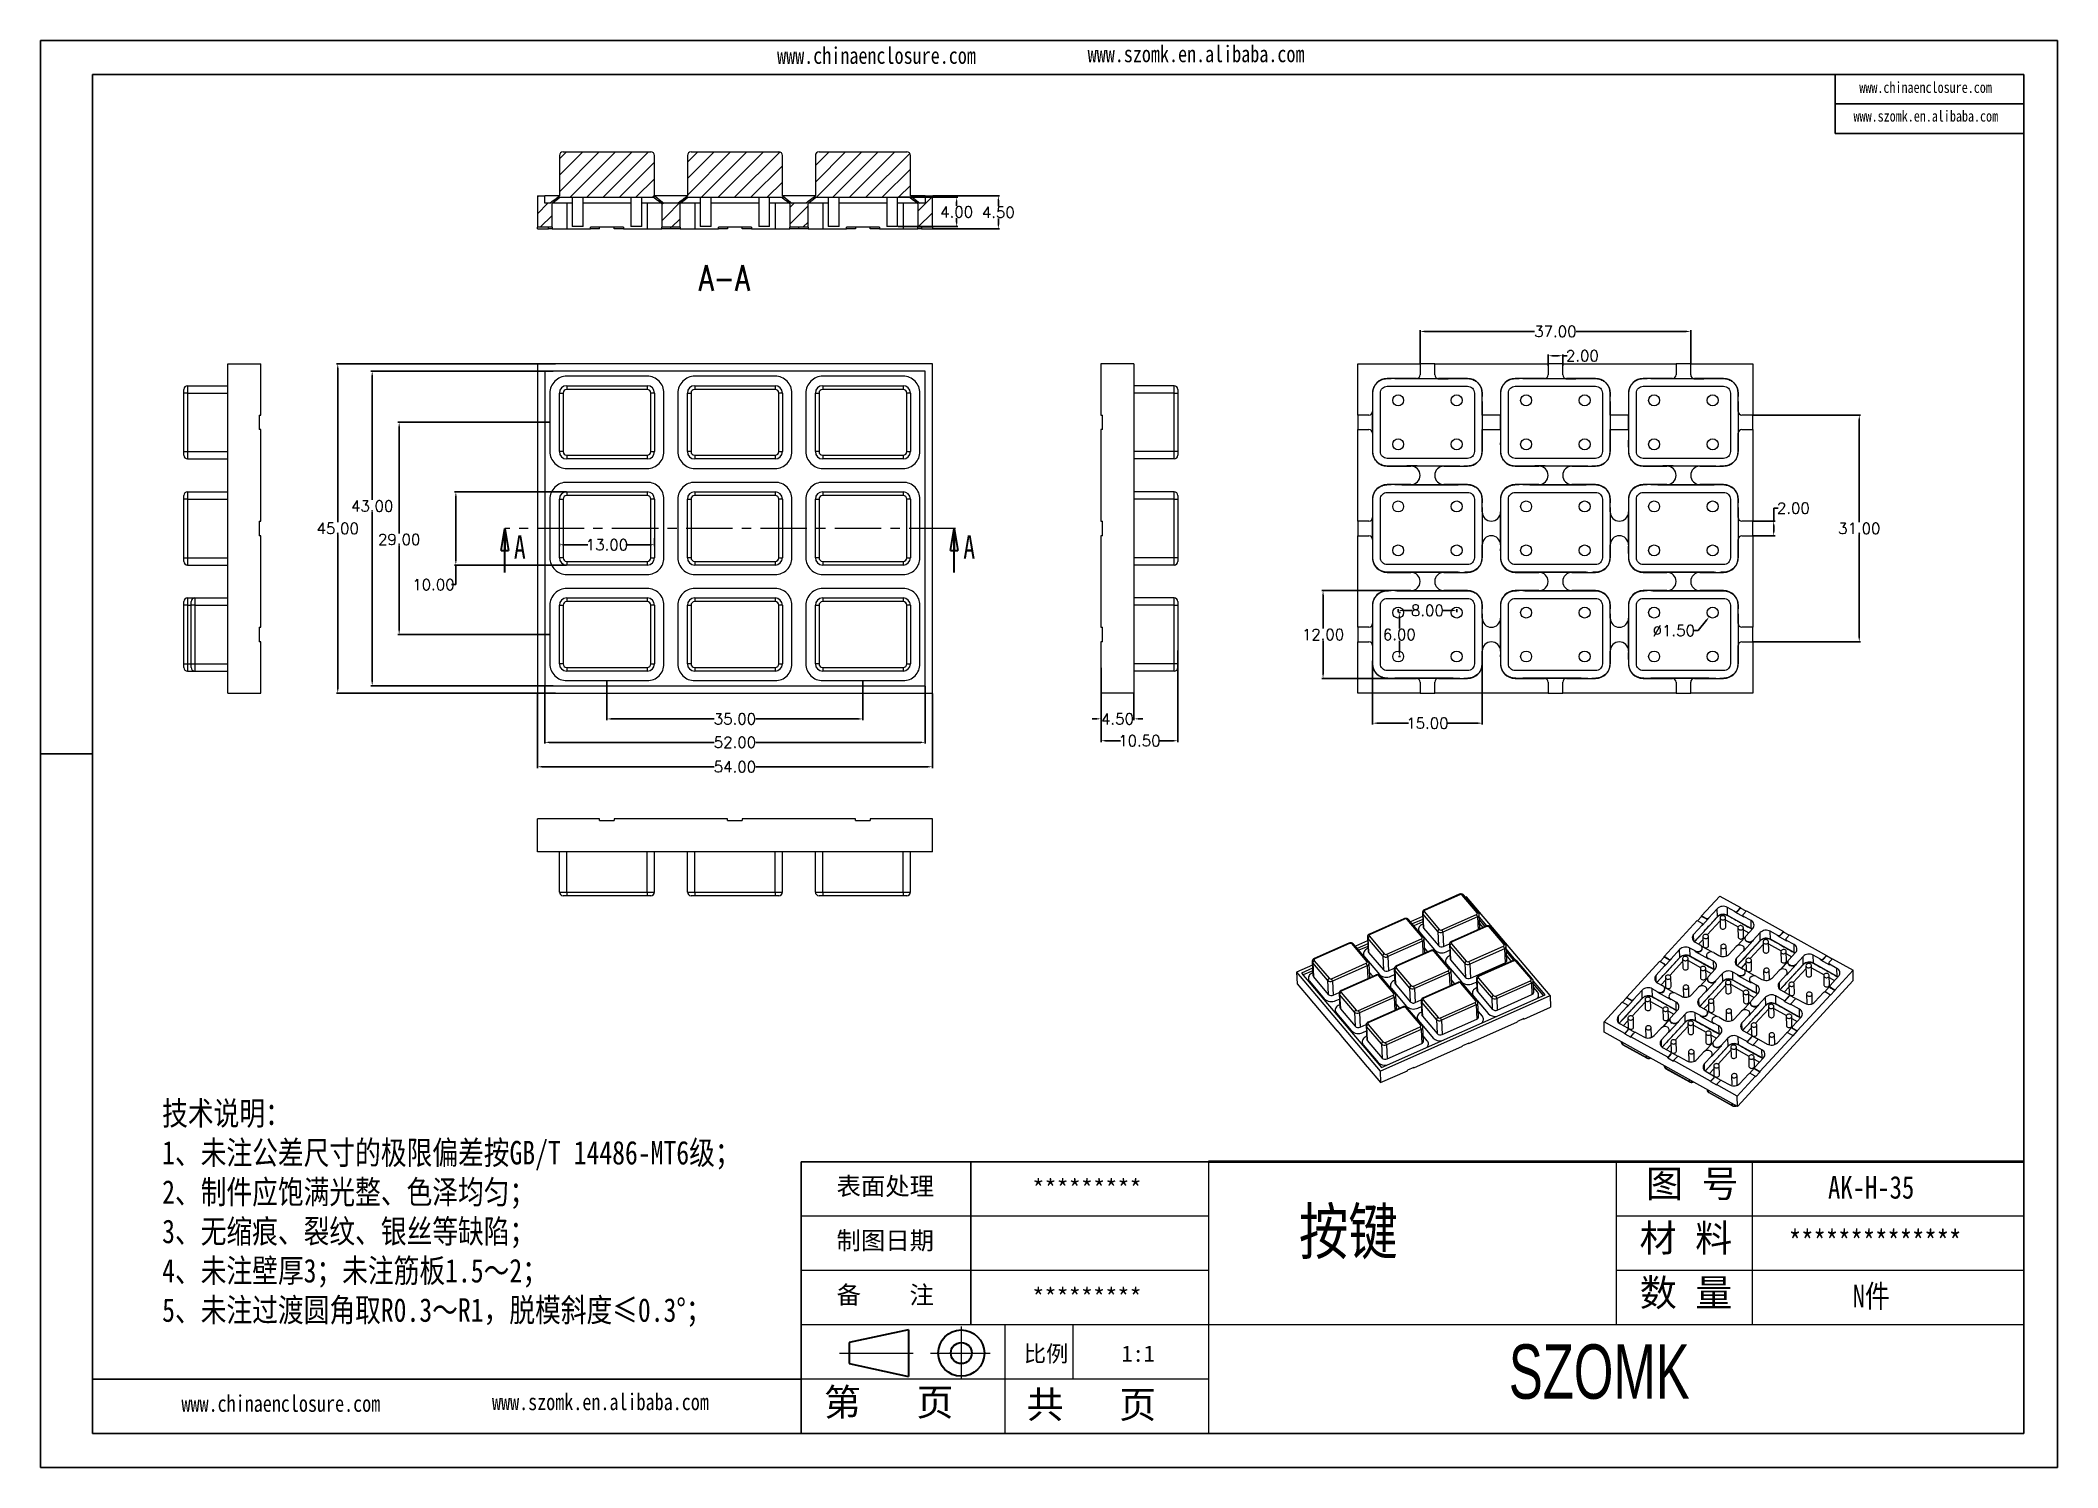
# Model space of a CAD drawing. Header units: inches. Extents: x 1430 to 4816, y 541 to 1061.
# Drawn here: x 4540.1 to 4815.9, y 573 to 768 of the extents above; entities that cross this region are included whole.
import ezdxf

# ---------------------------------------------------------------- set-up
doc = ezdxf.new("R2010")
doc.units = ezdxf.units.IN
doc.linetypes.add('CENTER', pattern=[10.16, 6.35, -1.27, 1.27, -1.27])
doc.linetypes.add('CENTER2', pattern=[28.575, 19.05, -3.175, 3.175, -3.175])
doc.layers.add('文字', color=81, linetype='Continuous')
for name, color, linetype, lineweight in [('粗实线', 7, 'Continuous', 30), ('细实线', 3, 'Continuous', 9), ('细点划线', 2, 'CENTER2', 9)]:
    doc.layers.add(name, color=color, linetype=linetype, lineweight=lineweight)
doc.styles.add('SLDTEXTSTYLE0', font='TXT', dxfattribs={"width": 0.75})
doc.styles.add('SLDTEXTSTYLE3', font='TXT', dxfattribs={"width": 0.75, "bigfont": 'bigfont'})
doc.styles.get("Standard").update_dxf_attribs({"font": 'txt', "bigfont": 'gbcbig.shx'})
doc.styles.add('宋体', font='', dxfattribs={"width": 0.8, "height": 3.5})
doc.styles.add('长仿宋', font='', dxfattribs={"width": 0.7, "height": 4})
doc.styles.get('宋体').set_extended_font_data('SimSun')
doc.styles.get('长仿宋').set_extended_font_data('SimSun')
doc.dimstyles.new('2', dxfattribs={"dimtxt": 1.5, "dimasz": 0.6, "dimexe": 0.18, "dimexo": 0.0625, "dimgap": 0.09, "dimtad": 0, "dimtih": 1, "dimtoh": 1, "dimzin": 0, "dimdsep": 46, "dimtxsty": 'Standard', "dimcen": 0, "dimadec": 0, "dimazin": 2, "dimtfac": 1, "dimtofl": 0, "dimtmove": 0, "dimatfit": 3, "dimfxl": 1, "dimtolj": 1, "dimtzin": 0, "dimarcsym": 0})

msp = doc.modelspace()

# ---------------------------------------------------------------- texts
at = {"color": 0, "linetype": 'Continuous', "lineweight": 0, "insert": (4633.609, 737.292), "char_height": 3.5, "attachment_point": 2, "style": 'SLDTEXTSTYLE3'}
msp.add_mtext('A-A', dxfattribs=at)
at = {"color": 7, "linetype": 'Continuous', "char_height": 3.175, "attachment_point": 1, "style": 'SLDTEXTSTYLE0'}
for insert in [(4604.843, 700.343), (4666.297, 700.343)]:
    msp.add_mtext('A', dxfattribs=dict(at, insert=insert))
at = {"char_height": 2.44351, "width": 1388.76888, "attachment_point": 1}
for s, insert in [('{\\fSimHei|b0|i0|c134|p49;表面处理}', (4648.962, 612.642)), ('{\\fSimHei|b0|i0|c134|p49;*********}', (4675.725, 612.328)), ('{\\fSimHei|b0|i0|c134|p49;制图日期}', (4648.962, 605.212)), ('{\\fSimHei|b0|i0|c134|p49;备    注}', (4648.962, 597.782)), ('{\\fSimHei|b0|i0|c134|p49;*********}', (4675.725, 597.468))]:
    msp.add_mtext(s, dxfattribs=dict(at, insert=insert))
at = {"layer": '文字', "color": 0, "attachment_point": 1, "style": '宋体'}
for s, insert, char_height, width in [('www.chinaenclosure.com', (4640.835, 767.06), 2.2703, 39.88705), ('www.szomk.en.alibaba.com', (4683.3, 767.285), 2.2703, 39.88705), ('www.chinaenclosure.com', (4788.818, 762.332), 1.51354, 26.59137), ('www.szomk.en.alibaba.com', (4788.027, 758.412), 1.51354, 26.59137), ('{\\H1.111x;技术说明：\\P1、未注公差尺寸的极限偏差按GB/T 14486-MT6级；\\P2、制件应饱满光整、色泽均匀；\\P3、无缩痕、裂纹、银丝等缺陷；\\P4、未注壁厚3；未注筋板1.5～2；\\P5、未注过渡圆角取R0.3～R1，脱模斜度≤0.3%%D；}', (4556.749, 622.985), 2.90238, 105.7143), ('{\\H1.111x;AK-H-35}', (4784.539, 612.81), 2.78628, 32.21254), ('按键', (4712.194, 608.337), 6.1917, 79.15912), ('{\\H1.111x;**************}', (4779.179, 605.38), 2.78628, 32.21254), ('{\\H1.111x;N件}', (4787.909, 597.95), 2.78628, 32.21254), ('www.chinaenclosure.com', (4559.389, 582.856), 2.2703, 39.88705), ('www.szomk.en.alibaba.com', (4601.853, 583.081), 2.2703, 39.88705)]:
    msp.add_mtext(s, dxfattribs=dict(at, insert=insert, char_height=char_height, width=width))
at = {"layer": '粗实线', "insert": (4740.888, 589.8), "char_height": 7.43008, "width": 83.32104, "attachment_point": 1, "style": '长仿宋'}
msp.add_mtext('{\\fSTXinwei|b0|i0|c134|p2;SZOMK}', dxfattribs=at)
at = {"layer": '细实线', "color": 7, "attachment_point": 1}
for s, insert, char_height, width in [('{\\fSimSun|b0|i0|c134|p54;图 号}', (4759.653, 613.623), 3.71504, 18.57521), ('{\\fSimSun|b0|i0|c134|p54;材 料   }', (4758.772, 606.193), 3.71504, 18.57521), ('{\\fSimSun|b0|i0|c134|p54;数 量}', (4758.79, 598.726), 3.71504, 16.78503), ('{\\fSimSun|b0|i0|c134|p54;比例}', (4674.58, 589.647), 2.22903, 9.78473), ('{\\fSimSun|b0|i0|c134|p54;1:1}', (4687.931, 589.647), 2.22903, 9.78473), ('{\\fSimSun|b0|i0|c134|p54;第   页}', (4647.243, 583.754), 3.71504, 27.86281), ('{\\fSimSun|b0|i0|c134|p54; 共   页}', (4672.434, 583.438), 3.71504, 27.86281)]:
    msp.add_mtext(s, dxfattribs=dict(at, insert=insert, char_height=char_height, width=width))

# ---------------------------------------------------------------- blocks, each defined once
blk = doc.blocks.new('_CLOSED')
at = {"color": 0, "linetype": 'ByBlock', "lineweight": -2}
for p, q in [((-1, 0.166667), (0, 0)), ((-1, 0.166667), (-1, -0.166667)), ((0, 0), (-1, -0.166667)), ((0, 0), (-1, 0))]:
    blk.add_line(p, q, dxfattribs=at)
blk = doc.blocks.new('*D128')
at = {"color": 0, "lineweight": -2}
for p, q in [((4608.07, 678.74), (4608.07, 668.55)), ((4662.07, 678.74), (4662.07, 668.55)), ((4608.67, 668.73), (4632.23, 668.73)), ((4661.47, 668.73), (4637.91, 668.73))]:
    blk.add_line(p, q, dxfattribs=at)
at = {"color": 0}
for points in [[(4608.67, 668.83), (4608.67, 668.63), (4608.07, 668.73)], [(4661.47, 668.83), (4661.47, 668.63), (4662.07, 668.73)]]:
    blk.add_solid(points, dxfattribs=at)
at = {"layer": 'Defpoints', "color": 0}
for p in [(4608.07, 678.8), (4662.07, 678.8), (4662.07, 668.73)]:
    blk.add_point(p, dxfattribs=at)
at = {"color": 0, "insert": (4635.07, 668.73), "char_height": 1.5, "attachment_point": 5}
blk.add_mtext('\\A1;54.00', dxfattribs=at)
blk = doc.blocks.new('*D129')
at = {"color": 0, "lineweight": -2}
for p, q in [((4609.07, 679.74), (4609.07, 671.89)), ((4661.07, 679.74), (4661.07, 671.89)), ((4609.67, 672.07), (4632.23, 672.07)), ((4660.47, 672.07), (4637.91, 672.07))]:
    blk.add_line(p, q, dxfattribs=at)
at = {"color": 0}
for points in [[(4609.67, 672.17), (4609.67, 671.97), (4609.07, 672.07)], [(4660.47, 672.17), (4660.47, 671.97), (4661.07, 672.07)]]:
    blk.add_solid(points, dxfattribs=at)
at = {"layer": 'Defpoints', "color": 0}
for p in [(4609.07, 679.8), (4661.07, 679.8), (4661.07, 672.07)]:
    blk.add_point(p, dxfattribs=at)
at = {"color": 0, "insert": (4635.07, 672.07), "char_height": 1.5, "attachment_point": 5}
blk.add_mtext('\\A1;52.00', dxfattribs=at)
blk = doc.blocks.new('*D130')
at = {"color": 0, "lineweight": -2}
for p, q in [((4617.57, 680.44), (4617.57, 675.09)), ((4652.57, 680.44), (4652.57, 675.09)), ((4618.17, 675.27), (4632.23, 675.27)), ((4651.97, 675.27), (4637.91, 675.27))]:
    blk.add_line(p, q, dxfattribs=at)
at = {"color": 0}
for points in [[(4618.17, 675.37), (4618.17, 675.17), (4617.57, 675.27)], [(4651.97, 675.37), (4651.97, 675.17), (4652.57, 675.27)]]:
    blk.add_solid(points, dxfattribs=at)
at = {"layer": 'Defpoints', "color": 0}
for p in [(4617.57, 680.5), (4652.57, 680.5), (4652.57, 675.27)]:
    blk.add_point(p, dxfattribs=at)
at = {"color": 0, "insert": (4635.07, 675.27), "char_height": 1.5, "attachment_point": 5}
blk.add_mtext('\\A1;35.00', dxfattribs=at)
blk = doc.blocks.new('*D131')
at = {"color": 0, "lineweight": -2}
for p, q in [((4610.53, 723.8), (4580.58, 723.8)), ((4580.76, 723.2), (4580.76, 702.14)), ((4580.76, 679.4), (4580.76, 700.46)), ((4610.53, 678.8), (4580.58, 678.8))]:
    blk.add_line(p, q, dxfattribs=at)
at = {"color": 0}
for points in [[(4580.66, 723.2), (4580.86, 723.2), (4580.76, 723.8)], [(4580.66, 679.4), (4580.86, 679.4), (4580.76, 678.8)]]:
    blk.add_solid(points, dxfattribs=at)
at = {"layer": 'Defpoints', "color": 0}
for p in [(4580.76, 723.8), (4610.59, 723.8), (4610.59, 678.8)]:
    blk.add_point(p, dxfattribs=at)
at = {"color": 0, "insert": (4580.76, 701.3), "char_height": 1.5, "attachment_point": 5}
blk.add_mtext('\\A1;45.00', dxfattribs=at)
blk = doc.blocks.new('*D132')
at = {"color": 0, "lineweight": -2}
for p, q in [((4609.71, 715.8), (4588.98, 715.8)), ((4589.16, 715.2), (4589.16, 700.63)), ((4589.16, 687.4), (4589.16, 698.95)), ((4609.71, 686.8), (4588.98, 686.8))]:
    blk.add_line(p, q, dxfattribs=at)
at = {"color": 0}
for points in [[(4589.06, 715.2), (4589.26, 715.2), (4589.16, 715.8)], [(4589.06, 687.4), (4589.26, 687.4), (4589.16, 686.8)]]:
    blk.add_solid(points, dxfattribs=at)
at = {"layer": 'Defpoints', "color": 0}
for p in [(4589.16, 715.8), (4609.77, 715.8), (4609.77, 686.8)]:
    blk.add_point(p, dxfattribs=at)
at = {"color": 0, "insert": (4589.16, 699.79), "char_height": 1.5, "attachment_point": 5}
blk.add_mtext('\\A1;29.00', dxfattribs=at)
blk = doc.blocks.new('*D133')
at = {"color": 0, "lineweight": -2}
for p, q in [((4610.21, 722.8), (4585.29, 722.8)), ((4585.47, 722.2), (4585.47, 705.2)), ((4585.47, 680.4), (4585.47, 703.52)), ((4610.21, 679.8), (4585.29, 679.8))]:
    blk.add_line(p, q, dxfattribs=at)
at = {"color": 0}
for points in [[(4585.37, 722.2), (4585.57, 722.2), (4585.47, 722.8)], [(4585.37, 680.4), (4585.57, 680.4), (4585.47, 679.8)]]:
    blk.add_solid(points, dxfattribs=at)
at = {"layer": 'Defpoints', "color": 0}
for p in [(4585.47, 722.8), (4610.27, 722.8), (4610.27, 679.8)]:
    blk.add_point(p, dxfattribs=at)
at = {"color": 0, "insert": (4585.47, 704.36), "char_height": 1.5, "attachment_point": 5}
blk.add_mtext('\\A1;43.00', dxfattribs=at)
blk = doc.blocks.new('*D134')
at = {"color": 0, "lineweight": -2}
for p, q in [((4612.01, 706.3), (4596.73, 706.3)), ((4596.91, 705.7), (4596.91, 696.9)), ((4612.01, 696.3), (4596.73, 696.3)), ((4596.91, 696.3), (4596.91, 693.62)), ((4596.91, 693.62), (4596.31, 693.62))]:
    blk.add_line(p, q, dxfattribs=at)
at = {"color": 0}
for points in [[(4596.81, 705.7), (4597.01, 705.7), (4596.91, 706.3)], [(4596.81, 696.9), (4597.01, 696.9), (4596.91, 696.3)]]:
    blk.add_solid(points, dxfattribs=at)
at = {"layer": 'Defpoints', "color": 0}
for p in [(4596.91, 706.3), (4612.07, 706.3), (4612.07, 696.3)]:
    blk.add_point(p, dxfattribs=at)
at = {"color": 0, "insert": (4593.85, 693.62), "char_height": 1.5, "attachment_point": 5}
blk.add_mtext('\\A1;10.00', dxfattribs=at)
blk = doc.blocks.new('*D135')
at = {"color": 0, "lineweight": -2}
for p, q in [((4611.07, 699.23), (4611.07, 698.89)), ((4611.67, 699.07), (4614.98, 699.07)), ((4623.47, 699.07), (4620.16, 699.07)), ((4624.07, 699.97), (4624.07, 698.89))]:
    blk.add_line(p, q, dxfattribs=at)
at = {"color": 0}
for points in [[(4611.67, 699.17), (4611.67, 698.97), (4611.07, 699.07)], [(4623.47, 699.17), (4623.47, 698.97), (4624.07, 699.07)]]:
    blk.add_solid(points, dxfattribs=at)
at = {"layer": 'Defpoints', "color": 0}
for p in [(4611.07, 699.3), (4624.07, 700.03), (4624.07, 699.07)]:
    blk.add_point(p, dxfattribs=at)
at = {"color": 0, "insert": (4617.57, 699.07), "char_height": 1.5, "attachment_point": 5}
blk.add_mtext('\\A1;13.00', dxfattribs=at)
blk = doc.blocks.new('*D136')
at = {"color": 0, "lineweight": -2}
for p, q in [((4685.13, 678.74), (4685.13, 675.1)), ((4689.63, 678.74), (4689.63, 675.1)), ((4684.53, 675.28), (4683.93, 675.28)), ((4690.23, 675.28), (4690.83, 675.28))]:
    blk.add_line(p, q, dxfattribs=at)
at = {"color": 0}
for points in [[(4684.53, 675.38), (4684.53, 675.18), (4685.13, 675.28)], [(4690.23, 675.38), (4690.23, 675.18), (4689.63, 675.28)]]:
    blk.add_solid(points, dxfattribs=at)
at = {"layer": 'Defpoints', "color": 0}
for p in [(4685.13, 678.8), (4689.63, 678.8), (4689.63, 675.28)]:
    blk.add_point(p, dxfattribs=at)
at = {"color": 0, "insert": (4687.38, 675.28), "char_height": 1.5, "attachment_point": 5}
blk.add_mtext('\\A1;4.50', dxfattribs=at)
blk = doc.blocks.new('*D137')
at = {"color": 0, "lineweight": -2}
for p, q in [((4695.63, 684.63), (4695.63, 672.11)), ((4685.13, 682.24), (4685.13, 672.11)), ((4685.73, 672.29), (4687.79, 672.29)), ((4695.03, 672.29), (4692.97, 672.29))]:
    blk.add_line(p, q, dxfattribs=at)
at = {"color": 0}
for points in [[(4685.73, 672.39), (4685.73, 672.19), (4685.13, 672.29)], [(4695.03, 672.39), (4695.03, 672.19), (4695.63, 672.29)]]:
    blk.add_solid(points, dxfattribs=at)
at = {"layer": 'Defpoints', "color": 0}
for p in [(4695.63, 684.7), (4685.13, 682.3), (4695.63, 672.29)]:
    blk.add_point(p, dxfattribs=at)
at = {"color": 0, "insert": (4690.38, 672.29), "char_height": 1.5, "attachment_point": 5}
blk.add_mtext('\\A1;10.50', dxfattribs=at)
blk = doc.blocks.new('*D138')
at = {"color": 0, "lineweight": -2}
for p, q in [((4657.38, 746.55), (4665.57, 746.55)), ((4665.39, 745.95), (4665.39, 745.39)), ((4657.38, 742.55), (4665.57, 742.55)), ((4665.39, 743.15), (4665.39, 743.71))]:
    blk.add_line(p, q, dxfattribs=at)
at = {"color": 0}
for points in [[(4665.29, 745.95), (4665.49, 745.95), (4665.39, 746.55)], [(4665.29, 743.15), (4665.49, 743.15), (4665.39, 742.55)]]:
    blk.add_solid(points, dxfattribs=at)
at = {"layer": 'Defpoints', "color": 0}
for p in [(4657.32, 746.55), (4657.32, 742.55), (4665.39, 742.55)]:
    blk.add_point(p, dxfattribs=at)
at = {"color": 0, "insert": (4665.39, 744.55), "char_height": 1.5, "attachment_point": 5}
blk.add_mtext('\\A1;4.00', dxfattribs=at)
blk = doc.blocks.new('*D139')
at = {"color": 0, "lineweight": -2}
for p, q in [((4662.13, 746.75), (4671.27, 746.75)), ((4671.09, 746.15), (4671.09, 745.34)), ((4662.13, 742.25), (4671.27, 742.25)), ((4671.09, 742.85), (4671.09, 743.66))]:
    blk.add_line(p, q, dxfattribs=at)
at = {"color": 0}
for points in [[(4670.99, 746.15), (4671.19, 746.15), (4671.09, 746.75)], [(4670.99, 742.85), (4671.19, 742.85), (4671.09, 742.25)]]:
    blk.add_solid(points, dxfattribs=at)
at = {"layer": 'Defpoints', "color": 0}
for p in [(4662.07, 746.75), (4671.09, 746.75), (4662.07, 742.25)]:
    blk.add_point(p, dxfattribs=at)
at = {"color": 0, "insert": (4671.09, 744.5), "char_height": 1.5, "attachment_point": 5}
blk.add_mtext('\\A1;4.50', dxfattribs=at)
blk = doc.blocks.new('*D140')
at = {"color": 0, "lineweight": -2}
for p, q in [((4725.76, 689.86), (4725.76, 690.27)), ((4726.36, 690.09), (4727.67, 690.09)), ((4733.16, 690.09), (4731.85, 690.09)), ((4733.76, 689.86), (4733.76, 690.27))]:
    blk.add_line(p, q, dxfattribs=at)
at = {"color": 0}
for points in [[(4726.36, 690.19), (4726.36, 689.99), (4725.76, 690.09)], [(4733.16, 690.19), (4733.16, 689.99), (4733.76, 690.09)]]:
    blk.add_solid(points, dxfattribs=at)
at = {"layer": 'Defpoints', "color": 0}
for p in [(4725.76, 689.8), (4733.76, 690.09), (4733.76, 689.8)]:
    blk.add_point(p, dxfattribs=at)
at = {"color": 0, "insert": (4729.76, 690.09), "char_height": 1.5, "attachment_point": 5}
blk.add_mtext('\\A1;8.00', dxfattribs=at)
blk = doc.blocks.new('*D141')
at = {"color": 0, "lineweight": -2}
for p, q in [((4725.82, 689.8), (4726.1, 689.8)), ((4725.92, 689.2), (4725.92, 687.64)), ((4725.92, 684.4), (4725.92, 685.96)), ((4725.82, 683.8), (4726.1, 683.8))]:
    blk.add_line(p, q, dxfattribs=at)
at = {"color": 0}
for points in [[(4725.82, 689.2), (4726.02, 689.2), (4725.92, 689.8)], [(4725.82, 684.4), (4726.02, 684.4), (4725.92, 683.8)]]:
    blk.add_solid(points, dxfattribs=at)
at = {"layer": 'Defpoints', "color": 0}
for p in [(4725.76, 689.8), (4725.76, 683.8), (4725.92, 683.8)]:
    blk.add_point(p, dxfattribs=at)
at = {"color": 0, "insert": (4725.92, 686.8), "char_height": 1.5, "attachment_point": 5}
blk.add_mtext('\\A1;6.00', dxfattribs=at)
blk = doc.blocks.new('*D142')
at = {"color": 0, "lineweight": -2}
for p, q in [((4722.26, 683.22), (4722.26, 674.51)), ((4737.26, 683.34), (4737.26, 674.51)), ((4722.86, 674.69), (4727.17, 674.69)), ((4736.66, 674.69), (4732.35, 674.69))]:
    blk.add_line(p, q, dxfattribs=at)
at = {"color": 0}
for points in [[(4722.86, 674.79), (4722.86, 674.59), (4722.26, 674.69)], [(4736.66, 674.79), (4736.66, 674.59), (4737.26, 674.69)]]:
    blk.add_solid(points, dxfattribs=at)
at = {"layer": 'Defpoints', "color": 0}
for p in [(4722.26, 683.28), (4737.26, 683.4), (4737.26, 674.69)]:
    blk.add_point(p, dxfattribs=at)
at = {"color": 0, "insert": (4729.76, 674.69), "char_height": 1.5, "attachment_point": 5}
blk.add_mtext('\\A1;15.00', dxfattribs=at)
blk = doc.blocks.new('*D143')
at = {"color": 0, "lineweight": -2}
for p, q in [((4724.37, 692.8), (4715.31, 692.8)), ((4715.49, 692.2), (4715.49, 687.64)), ((4715.49, 681.4), (4715.49, 685.96)), ((4724.45, 680.8), (4715.31, 680.8))]:
    blk.add_line(p, q, dxfattribs=at)
at = {"color": 0}
for points in [[(4715.39, 692.2), (4715.59, 692.2), (4715.49, 692.8)], [(4715.39, 681.4), (4715.59, 681.4), (4715.49, 680.8)]]:
    blk.add_solid(points, dxfattribs=at)
at = {"layer": 'Defpoints', "color": 0}
for p in [(4715.49, 692.8), (4724.43, 692.8), (4724.51, 680.8)]:
    blk.add_point(p, dxfattribs=at)
at = {"color": 0, "insert": (4715.49, 686.8), "char_height": 1.5, "attachment_point": 5}
blk.add_mtext('\\A1;12.00', dxfattribs=at)
blk = doc.blocks.new('*D144')
at = {"color": 0, "lineweight": -2}
for p, q in [((4766.16, 687.35), (4766.76, 687.35)), ((4766.76, 687.35), (4767.91, 688.75))]:
    blk.add_line(p, q, dxfattribs=at)
at = {"color": 0}
blk.add_solid([(4767.83, 688.82), (4767.99, 688.69), (4768.29, 689.22)], dxfattribs=at)
at = {"layer": 'Defpoints', "color": 0}
for p in [(4769.23, 690.38), (4768.29, 689.22)]:
    blk.add_point(p, dxfattribs=at)
at = {"color": 0, "insert": (4763.45, 687.35), "char_height": 1.5, "attachment_point": 5}
blk.add_mtext('\\A1;∅1.50', dxfattribs=at)
blk = doc.blocks.new('*D145')
at = {"color": 0, "lineweight": -2}
for p, q in [((4728.76, 723.86), (4728.76, 728.4)), ((4765.76, 723.86), (4765.76, 728.4)), ((4729.36, 728.22), (4744.42, 728.22)), ((4765.16, 728.22), (4750.1, 728.22))]:
    blk.add_line(p, q, dxfattribs=at)
at = {"color": 0}
for points in [[(4729.36, 728.32), (4729.36, 728.12), (4728.76, 728.22)], [(4765.16, 728.32), (4765.16, 728.12), (4765.76, 728.22)]]:
    blk.add_solid(points, dxfattribs=at)
at = {"layer": 'Defpoints', "color": 0}
for p in [(4765.76, 728.22), (4728.76, 723.8), (4765.76, 723.8)]:
    blk.add_point(p, dxfattribs=at)
at = {"color": 0, "insert": (4747.26, 728.22), "char_height": 1.5, "attachment_point": 5}
blk.add_mtext('\\A1;37.00', dxfattribs=at)
blk = doc.blocks.new('*D146')
at = {"color": 0, "lineweight": -2}
for p, q in [((4746.26, 723.5), (4746.26, 725.08)), ((4746.86, 724.9), (4747.66, 724.9)), ((4748.26, 723.5), (4748.26, 725.08)), ((4748.26, 724.9), (4748.86, 724.9))]:
    blk.add_line(p, q, dxfattribs=at)
at = {"color": 0}
for points in [[(4746.86, 725), (4746.86, 724.8), (4746.26, 724.9)], [(4747.66, 725), (4747.66, 724.8), (4748.26, 724.9)]]:
    blk.add_solid(points, dxfattribs=at)
at = {"layer": 'Defpoints', "color": 0}
for p in [(4746.26, 723.44), (4748.26, 724.9), (4748.26, 723.44)]:
    blk.add_point(p, dxfattribs=at)
at = {"color": 0, "insert": (4750.95, 724.9), "char_height": 1.5, "attachment_point": 5}
blk.add_mtext('\\A1;2.00', dxfattribs=at)
blk = doc.blocks.new('*D147')
at = {"color": 0, "lineweight": -2}
for p, q in [((4774.32, 716.8), (4788.99, 716.8)), ((4788.81, 716.2), (4788.81, 702.14)), ((4788.81, 686.4), (4788.81, 700.46)), ((4774.32, 685.8), (4788.99, 685.8))]:
    blk.add_line(p, q, dxfattribs=at)
at = {"color": 0}
for points in [[(4788.71, 716.2), (4788.91, 716.2), (4788.81, 716.8)], [(4788.71, 686.4), (4788.91, 686.4), (4788.81, 685.8)]]:
    blk.add_solid(points, dxfattribs=at)
at = {"layer": 'Defpoints', "color": 0}
for p in [(4774.26, 716.8), (4774.26, 685.8), (4788.81, 685.8)]:
    blk.add_point(p, dxfattribs=at)
at = {"color": 0, "insert": (4788.81, 701.3), "char_height": 1.5, "attachment_point": 5}
blk.add_mtext('\\A1;31.00', dxfattribs=at)
blk = doc.blocks.new('*D148')
at = {"color": 0, "lineweight": -2}
for p, q in [((4777.11, 702.3), (4777.11, 704.07)), ((4777.11, 704.07), (4777.71, 704.07)), ((4774.32, 702.3), (4777.29, 702.3)), ((4777.11, 700.9), (4777.11, 701.7)), ((4774.32, 700.3), (4777.29, 700.3))]:
    blk.add_line(p, q, dxfattribs=at)
at = {"color": 0}
for points in [[(4777.01, 701.7), (4777.21, 701.7), (4777.11, 702.3)], [(4777.01, 700.9), (4777.21, 700.9), (4777.11, 700.3)]]:
    blk.add_solid(points, dxfattribs=at)
at = {"layer": 'Defpoints', "color": 0}
for p in [(4774.26, 702.3), (4777.11, 702.3), (4774.26, 700.3)]:
    blk.add_point(p, dxfattribs=at)
at = {"color": 0, "insert": (4779.8, 704.07), "char_height": 1.5, "attachment_point": 5}
blk.add_mtext('\\A1;2.00', dxfattribs=at)

# ---------------------------------------------------------------- dimensions: what is measured, and where the dimension line sits
for base, p1, p2, picture, middle in [((4665.389, 742.555), (4657.32, 746.555), (4657.32, 742.555), '*D138', (4665.389, 744.555)), ((4671.087, 746.755), (4662.07, 742.255), (4662.07, 746.755), '*D139', (4671.087, 744.505)), ((4788.809, 685.8), (4774.26, 716.8), (4774.26, 685.8), '*D147', (4788.809, 701.3)), ((4715.488, 692.8), (4724.508, 680.8), (4724.428, 692.8), '*D143', (4715.488, 686.8))]:
    dim = msp.add_linear_dim(base=base, p1=p1, p2=p2, angle=90, dimstyle='2')
    dim.commit()
    dim.dimension.update_dxf_attribs({"geometry": picture, "text_midpoint": middle})
for base, p1, p2, picture, middle in [((4765.76, 728.217), (4728.76, 723.8), (4765.76, 723.8), '*D145', (4747.26, 728.217)), ((4748.26, 724.897), (4746.26, 723.44), (4748.26, 723.44), '*D146', (4750.95, 724.897)), ((4624.07, 699.065), (4611.07, 699.297), (4624.07, 700.031), '*D135', (4617.57, 699.065)), ((4733.76, 690.087), (4725.76, 689.8), (4733.76, 689.8), '*D140', (4729.76, 690.087)), ((4695.625, 672.288), (4685.125, 682.3), (4695.625, 684.697), '*D137', (4690.375, 672.288)), ((4737.26, 674.689), (4722.26, 683.278), (4737.26, 683.405), '*D142', (4729.76, 674.689)), ((4652.57, 675.275), (4617.57, 680.5), (4652.57, 680.5), '*D130', (4635.07, 675.275)), ((4689.625, 675.278), (4685.125, 678.8), (4689.625, 678.8), '*D136', (4687.375, 675.278))]:
    dim = msp.add_linear_dim(base=base, p1=p1, p2=p2, dimstyle='2')
    dim.commit()
    dim.dimension.update_dxf_attribs({"geometry": picture, "text_midpoint": middle})
for base, p1, p2, picture, middle in [((4580.765, 723.8), (4610.592, 678.8), (4610.592, 723.8), '*D131', (4580.765, 701.3)), ((4585.466, 722.8), (4610.272, 679.8), (4610.272, 722.8), '*D133', (4585.466, 704.363)), ((4589.156, 715.8), (4609.77, 686.8), (4609.77, 715.8), '*D132', (4589.156, 699.789)), ((4596.911, 706.3), (4612.07, 696.3), (4612.07, 706.3), '*D134', (4593.846, 693.624)), ((4777.109, 702.3), (4774.26, 700.3), (4774.26, 702.3), '*D148', (4779.799, 704.07)), ((4725.923, 683.8), (4725.76, 689.8), (4725.76, 683.8), '*D141', (4725.923, 686.8))]:
    dim = msp.add_linear_dim(base=base, p1=p1, p2=p2, angle=90, dimstyle='2')
    dim.commit()
    dim.dimension.update_dxf_attribs({"geometry": picture, "text_midpoint": middle, "dimtype": 160})
dim = msp.add_diameter_dim_2p(p1=(4769.234, 690.382), p2=(4768.287, 689.218), dimstyle='2')
dim.commit()
dim.dimension.update_dxf_attribs({"geometry": '*D144', "text_midpoint": (4763.448, 687.346), "dimtype": 163})
for base, p1, p2, picture, middle in [((4662.07, 668.727), (4608.07, 678.8), (4662.07, 678.8), '*D128', (4635.07, 668.727)), ((4661.07, 672.072), (4609.07, 679.8), (4661.07, 679.8), '*D129', (4635.07, 672.072))]:
    dim = msp.add_linear_dim(base=base, p1=p1, p2=p2, dimstyle='2')
    dim.commit()
    dim.dimension.update_dxf_attribs({"geometry": picture, "text_midpoint": middle, "dimtype": 160})

# ---------------------------------------------------------------- hatches: boundary and pattern name
at = {"linetype": 'Continuous', "lineweight": 0}
h = msp.add_hatch(dxfattribs=at)
h.set_pattern_fill('ANSI31', color=4, scale=0.5, style=0)
edge = h.paths.add_edge_path(flags=0)
edge.add_line((4611.07, 746.755), (4609.77, 745.755))
edge.add_line((4609.77, 745.755), (4609.07, 745.755))
edge.add_line((4609.07, 745.755), (4609.07, 746.755))
edge.add_line((4609.07, 746.755), (4608.07, 746.755))
edge.add_line((4608.07, 746.755), (4608.07, 742.455))
edge.add_line((4608.07, 742.455), (4610.07, 742.455))
edge.add_line((4610.07, 742.455), (4610.07, 745.755))
edge.add_line((4610.07, 745.755), (4610.098, 745.755))
edge.add_spline(control_points=[(4610.098, 745.755), (4610.22, 745.848), (4610.342, 745.942), (4610.464, 746.036), (4610.578, 746.123), (4610.691, 746.21), (4610.804, 746.298), (4610.916, 746.383), (4611.027, 746.469), (4611.138, 746.555)], knot_values=[0.0000079, 0.0000079, 0.0000079, 0.0000079, 0.0004694, 0.0004694, 0.0004694, 0.0008986, 0.0008986, 0.0008986, 0.00132, 0.00132, 0.00132, 0.00132], weights=[1, 1, 1, 1, 1, 1, 1, 1, 1, 1], degree=3, periodic=0)
edge.add_line((4611.138, 746.555), (4624.002, 746.555))
edge.add_spline(control_points=[(4624.002, 746.555), (4624.124, 746.461), (4624.246, 746.367), (4624.368, 746.273), (4624.481, 746.186), (4624.595, 746.099), (4624.708, 746.011), (4624.82, 745.926), (4624.931, 745.84), (4625.042, 745.755)], knot_values=[0.0000079, 0.0000079, 0.0000079, 0.0000079, 0.0004694, 0.0004694, 0.0004694, 0.0008986, 0.0008986, 0.0008986, 0.00132, 0.00132, 0.00132, 0.00132], weights=[1, 1, 1, 1, 1, 1, 1, 1, 1, 1], degree=3, periodic=0)
edge.add_line((4625.042, 745.755), (4625.07, 745.755))
edge.add_line((4625.07, 745.755), (4625.07, 742.455))
edge.add_line((4625.07, 742.455), (4627.57, 742.455))
edge.add_line((4627.57, 742.455), (4627.57, 745.755))
edge.add_line((4627.57, 745.755), (4627.598, 745.755))
edge.add_spline(control_points=[(4627.598, 745.755), (4627.72, 745.848), (4627.842, 745.942), (4627.964, 746.036), (4628.078, 746.123), (4628.191, 746.21), (4628.304, 746.298), (4628.416, 746.383), (4628.527, 746.469), (4628.638, 746.555)], knot_values=[0.0000079, 0.0000079, 0.0000079, 0.0000079, 0.0004694, 0.0004694, 0.0004694, 0.0008986, 0.0008986, 0.0008986, 0.00132, 0.00132, 0.00132, 0.00132], weights=[1, 1, 1, 1, 1, 1, 1, 1, 1, 1], degree=3, periodic=0)
edge.add_line((4628.638, 746.555), (4641.502, 746.555))
edge.add_spline(control_points=[(4641.502, 746.555), (4641.624, 746.461), (4641.746, 746.367), (4641.868, 746.273), (4641.981, 746.186), (4642.095, 746.099), (4642.208, 746.011), (4642.32, 745.926), (4642.431, 745.84), (4642.542, 745.755)], knot_values=[0.0000079, 0.0000079, 0.0000079, 0.0000079, 0.0004694, 0.0004694, 0.0004694, 0.0008986, 0.0008986, 0.0008986, 0.00132, 0.00132, 0.00132, 0.00132], weights=[1, 1, 1, 1, 1, 1, 1, 1, 1, 1], degree=3, periodic=0)
edge.add_line((4642.542, 745.755), (4642.57, 745.755))
edge.add_line((4642.57, 745.755), (4642.57, 742.455))
edge.add_line((4642.57, 742.455), (4645.07, 742.455))
edge.add_line((4645.07, 742.455), (4645.07, 745.755))
edge.add_line((4645.07, 745.755), (4645.098, 745.755))
edge.add_spline(control_points=[(4645.098, 745.755), (4645.22, 745.848), (4645.342, 745.942), (4645.464, 746.036), (4645.578, 746.123), (4645.691, 746.21), (4645.804, 746.298), (4645.916, 746.383), (4646.027, 746.469), (4646.138, 746.555)], knot_values=[0.0000079, 0.0000079, 0.0000079, 0.0000079, 0.0004694, 0.0004694, 0.0004694, 0.0008986, 0.0008986, 0.0008986, 0.00132, 0.00132, 0.00132, 0.00132], weights=[1, 1, 1, 1, 1, 1, 1, 1, 1, 1], degree=3, periodic=0)
edge.add_line((4646.138, 746.555), (4659.002, 746.555))
edge.add_spline(control_points=[(4659.002, 746.555), (4659.124, 746.461), (4659.246, 746.367), (4659.368, 746.273), (4659.481, 746.186), (4659.595, 746.099), (4659.708, 746.011), (4659.82, 745.926), (4659.931, 745.84), (4660.042, 745.755)], knot_values=[0.0000079, 0.0000079, 0.0000079, 0.0000079, 0.0004694, 0.0004694, 0.0004694, 0.0008986, 0.0008986, 0.0008986, 0.00132, 0.00132, 0.00132, 0.00132], weights=[1, 1, 1, 1, 1, 1, 1, 1, 1, 1], degree=3, periodic=0)
edge.add_line((4660.042, 745.755), (4660.07, 745.755))
edge.add_line((4660.07, 745.755), (4660.07, 742.455))
edge.add_line((4660.07, 742.455), (4662.07, 742.455))
edge.add_line((4662.07, 742.455), (4662.07, 746.755))
edge.add_line((4662.07, 746.755), (4661.07, 746.755))
edge.add_line((4661.07, 746.755), (4661.07, 745.755))
edge.add_line((4661.07, 745.755), (4660.37, 745.755))
edge.add_line((4660.37, 745.755), (4659.07, 746.755))
edge.add_line((4659.07, 746.755), (4659.07, 752.255))
edge.add_arc((4658.57, 752.255), 0.5, 0, 90)
edge.add_line((4658.57, 752.755), (4646.57, 752.755))
edge.add_arc((4646.57, 752.255), 0.5, 90, 180)
edge.add_line((4646.07, 752.255), (4646.07, 746.755))
edge.add_line((4646.07, 746.755), (4644.77, 745.755))
edge.add_line((4644.77, 745.755), (4642.87, 745.755))
edge.add_line((4642.87, 745.755), (4641.57, 746.755))
edge.add_line((4641.57, 746.755), (4641.57, 752.255))
edge.add_arc((4641.07, 752.255), 0.5, 0, 90)
edge.add_line((4641.07, 752.755), (4629.07, 752.755))
edge.add_arc((4629.07, 752.255), 0.5, 90, 180)
edge.add_line((4628.57, 752.255), (4628.57, 746.755))
edge.add_line((4628.57, 746.755), (4627.27, 745.755))
edge.add_line((4627.27, 745.755), (4625.37, 745.755))
edge.add_line((4625.37, 745.755), (4624.07, 746.755))
edge.add_line((4624.07, 746.755), (4624.07, 752.255))
edge.add_arc((4623.57, 752.255), 0.5, 0, 90)
edge.add_line((4623.57, 752.755), (4611.57, 752.755))
edge.add_arc((4611.57, 752.255), 0.5, 90, 180)
edge.add_line((4611.07, 752.255), (4611.07, 746.755))

# ---------------------------------------------------------------- linework, layer by layer
for p, q in [((4540.095, 767.996), (4815.937, 767.996)), ((4540.095, 767.996), (4540.095, 572.957)), ((4815.937, 767.996), (4815.937, 572.957)), ((4547.233, 763.353), (4811.293, 763.353)), ((4547.233, 763.353), (4547.233, 577.601)), ((4785.494, 763.353), (4785.494, 755.29)), ((4811.293, 763.353), (4811.293, 577.601)), ((4785.494, 759.322), (4811.293, 759.322)), ((4785.494, 755.29), (4811.293, 755.29)), ((4547.233, 670.477), (4540.095, 670.477)), ((4540.095, 663.253), (4540.095, 572.957)), ((4699.842, 614.751), (4644.116, 614.751)), ((4644.116, 577.601), (4644.116, 614.751)), ((4667.335, 592.461), (4667.335, 614.751)), ((4644.116, 585.031), (4547.233, 585.031)), ((4547.233, 577.601), (4811.293, 577.601)), ((4540.095, 572.957), (4815.937, 572.957)), ((4540.095, 572.957), (4667.8, 572.957))]:
    msp.add_line(p, q)
at = {"color": 7, "linetype": 'Continuous', "lineweight": 15}
for p, q in [((4611.07, 752.255), (4611.07, 746.755)), ((4611.57, 752.755), (4623.57, 752.755)), ((4624.07, 746.755), (4624.07, 752.255)), ((4628.57, 752.255), (4628.57, 746.755)), ((4629.07, 752.755), (4641.07, 752.755)), ((4641.57, 746.755), (4641.57, 752.255)), ((4646.07, 752.255), (4646.07, 746.755)), ((4646.57, 752.755), (4658.57, 752.755)), ((4659.07, 746.755), (4659.07, 752.255)), ((4608.07, 746.755), (4608.07, 742.455)), ((4608.07, 746.755), (4609.07, 746.755)), ((4609.07, 745.755), (4609.07, 746.755)), ((4611.05, 746.755), (4609.07, 746.755)), ((4609.77, 745.755), (4609.07, 745.755)), ((4610.07, 742.455), (4610.07, 745.755)), ((4610.07, 745.755), (4610.098, 745.755)), ((4611.138, 746.555), (4624.002, 746.555)), ((4612.07, 745.755), (4612.07, 742.255)), ((4612.82, 746.555), (4612.82, 742.555)), ((4614.32, 742.555), (4614.32, 746.555)), ((4620.82, 746.555), (4620.82, 742.555)), ((4622.32, 742.555), (4622.32, 746.555)), ((4623.07, 745.755), (4623.07, 742.255)), ((4628.55, 746.755), (4624.091, 746.755)), ((4625.042, 745.755), (4625.07, 745.755)), ((4625.07, 745.755), (4625.07, 742.455)), ((4627.27, 745.755), (4625.37, 745.755)), ((4627.57, 742.455), (4627.57, 745.755)), ((4627.57, 745.755), (4627.598, 745.755)), ((4627.623, 745.755), (4627.57, 745.755)), ((4628.638, 746.555), (4641.502, 746.555)), ((4629.57, 745.755), (4629.57, 742.255)), ((4630.32, 746.555), (4630.32, 742.555)), ((4631.82, 742.555), (4631.82, 746.555)), ((4638.32, 746.555), (4638.32, 742.555)), ((4639.82, 742.555), (4639.82, 746.555)), ((4640.57, 745.755), (4640.57, 742.255)), ((4646.05, 746.755), (4641.591, 746.755)), ((4642.542, 745.755), (4642.57, 745.755)), ((4642.57, 745.755), (4642.57, 742.455)), ((4644.77, 745.755), (4642.87, 745.755)), ((4645.07, 742.455), (4645.07, 745.755)), ((4645.07, 745.755), (4645.098, 745.755)), ((4645.123, 745.755), (4645.07, 745.755)), ((4646.138, 746.555), (4659.002, 746.555)), ((4647.07, 745.755), (4647.07, 742.255)), ((4647.82, 746.555), (4647.82, 742.555)), ((4649.32, 742.555), (4649.32, 746.555)), ((4655.82, 746.555), (4655.82, 742.555)), ((4657.32, 742.555), (4657.32, 746.555)), ((4658.07, 745.755), (4658.07, 742.255)), ((4661.07, 746.755), (4659.091, 746.755)), ((4660.042, 745.755), (4660.07, 745.755)), ((4660.07, 745.755), (4660.07, 742.455)), ((4661.07, 745.755), (4660.37, 745.755)), ((4661.07, 746.755), (4661.07, 745.755)), ((4661.07, 746.755), (4662.07, 746.755)), ((4662.07, 742.455), (4662.07, 746.755)), ((4610.07, 742.455), (4608.07, 742.455)), ((4608.07, 742.255), (4608.07, 742.455)), ((4608.07, 742.255), (4609.57, 742.255)), ((4609.57, 742.255), (4609.57, 742.455)), ((4610.07, 742.255), (4609.57, 742.255)), ((4610.07, 742.455), (4610.07, 742.255)), ((4610.07, 742.255), (4612.07, 742.255)), ((4612.07, 742.255), (4615.32, 742.255)), ((4614.32, 742.555), (4612.82, 742.555)), ((4619.82, 742.455), (4615.32, 742.455)), ((4615.32, 742.255), (4615.32, 742.455)), ((4616.57, 742.255), (4615.32, 742.255)), ((4616.57, 742.255), (4616.57, 742.455)), ((4618.57, 742.255), (4618.57, 742.455)), ((4619.82, 742.255), (4618.57, 742.255)), ((4619.82, 742.455), (4619.82, 742.255)), ((4619.82, 742.255), (4623.07, 742.255)), ((4622.32, 742.555), (4620.82, 742.555)), ((4623.07, 742.255), (4625.07, 742.255)), ((4627.57, 742.455), (4625.07, 742.455)), ((4625.07, 742.255), (4625.07, 742.455)), ((4626.32, 742.255), (4625.07, 742.255)), ((4626.32, 742.255), (4626.32, 742.455)), ((4627.57, 742.255), (4626.32, 742.255)), ((4627.57, 742.455), (4627.57, 742.255)), ((4627.57, 742.255), (4629.57, 742.255)), ((4629.57, 742.255), (4632.82, 742.255)), ((4631.82, 742.555), (4630.32, 742.555)), ((4632.82, 742.255), (4632.82, 742.455)), ((4637.32, 742.455), (4632.82, 742.455)), ((4634.07, 742.255), (4632.82, 742.255)), ((4634.07, 742.455), (4634.07, 742.255)), ((4636.07, 742.255), (4636.07, 742.455)), ((4637.32, 742.255), (4636.07, 742.255)), ((4637.32, 742.455), (4637.32, 742.255)), ((4637.32, 742.255), (4640.57, 742.255)), ((4639.82, 742.555), (4638.32, 742.555)), ((4640.57, 742.255), (4642.57, 742.255)), ((4645.07, 742.455), (4642.57, 742.455)), ((4642.57, 742.255), (4642.57, 742.455)), ((4643.82, 742.255), (4642.57, 742.255)), ((4643.82, 742.255), (4643.82, 742.455)), ((4645.07, 742.255), (4643.82, 742.255)), ((4645.07, 742.455), (4645.07, 742.255)), ((4645.07, 742.255), (4647.07, 742.255)), ((4647.07, 742.255), (4650.32, 742.255)), ((4649.32, 742.555), (4647.82, 742.555)), ((4650.32, 742.255), (4650.32, 742.455)), ((4654.82, 742.455), (4650.32, 742.455)), ((4651.57, 742.255), (4650.32, 742.255)), ((4651.57, 742.455), (4651.57, 742.255)), ((4653.57, 742.255), (4653.57, 742.455)), ((4654.82, 742.255), (4653.57, 742.255)), ((4654.82, 742.455), (4654.82, 742.255)), ((4654.82, 742.255), (4658.07, 742.255)), ((4657.32, 742.555), (4655.82, 742.555)), ((4658.07, 742.255), (4660.07, 742.255)), ((4662.07, 742.455), (4660.07, 742.455)), ((4660.07, 742.255), (4660.07, 742.455)), ((4660.57, 742.255), (4660.07, 742.255)), ((4660.57, 742.455), (4660.57, 742.255)), ((4660.57, 742.255), (4662.07, 742.255)), ((4662.07, 742.455), (4662.07, 742.255)), ((4565.723, 678.8), (4565.723, 723.8)), ((4565.723, 723.8), (4570.223, 723.8)), ((4570.223, 716.8), (4570.223, 723.8)), ((4608.07, 723.8), (4608.07, 678.8)), ((4662.07, 723.8), (4608.07, 723.8)), ((4609.07, 722.8), (4609.07, 679.8)), ((4661.07, 722.8), (4609.07, 722.8)), ((4661.07, 679.8), (4661.07, 722.8)), ((4662.07, 678.8), (4662.07, 723.8)), ((4689.625, 723.8), (4685.125, 723.8)), ((4685.125, 723.8), (4685.125, 716.8)), ((4689.625, 723.8), (4689.625, 678.8)), ((4720.26, 716.8), (4720.26, 723.8)), ((4720.26, 723.8), (4728.76, 723.8)), ((4728.76, 723.8), (4728.76, 722.3)), ((4730.76, 723.8), (4728.76, 723.8)), ((4730.76, 722.3), (4730.76, 723.8)), ((4730.76, 723.8), (4746.26, 723.8)), ((4746.26, 723.8), (4746.26, 722.3)), ((4748.26, 723.8), (4746.26, 723.8)), ((4748.26, 722.3), (4748.26, 723.8)), ((4748.26, 723.8), (4763.76, 723.8)), ((4763.76, 723.8), (4763.76, 722.3)), ((4765.76, 723.8), (4763.76, 723.8)), ((4765.76, 722.3), (4765.76, 723.8)), ((4765.76, 723.8), (4774.26, 723.8)), ((4774.26, 723.8), (4774.26, 716.8)), ((4559.723, 719.8), (4559.723, 720.3)), ((4560.223, 720.8), (4560.223, 719.8)), ((4560.223, 720.8), (4565.723, 720.8)), ((4623.07, 722.1), (4612.07, 722.1)), ((4612.07, 720.8), (4623.07, 720.8)), ((4612.07, 720.8), (4612.07, 720.3)), ((4623.07, 720.3), (4612.07, 720.3)), ((4623.07, 720.8), (4623.07, 720.3)), ((4640.57, 722.1), (4629.57, 722.1)), ((4629.57, 720.8), (4629.57, 720.3)), ((4629.57, 720.8), (4640.57, 720.8)), ((4640.57, 720.3), (4629.57, 720.3)), ((4640.57, 720.8), (4640.57, 720.3)), ((4658.07, 722.1), (4647.07, 722.1)), ((4647.07, 720.8), (4647.07, 720.3)), ((4647.07, 720.8), (4658.07, 720.8)), ((4658.07, 720.3), (4647.07, 720.3)), ((4658.07, 720.8), (4658.07, 720.3)), ((4695.125, 720.8), (4689.625, 720.8)), ((4695.125, 719.8), (4695.125, 720.8)), ((4695.625, 720.3), (4695.625, 719.8)), ((4728.26, 721.8), (4724.26, 721.8)), ((4724.26, 720.732), (4735.26, 720.732)), ((4728.26, 721.8), (4731.26, 721.8)), ((4735.26, 721.8), (4731.26, 721.8)), ((4745.76, 721.8), (4741.76, 721.8)), ((4741.76, 720.732), (4752.76, 720.732)), ((4745.76, 721.8), (4748.76, 721.8)), ((4752.76, 721.8), (4748.76, 721.8)), ((4763.26, 721.8), (4759.26, 721.8)), ((4759.26, 720.732), (4770.26, 720.732)), ((4763.26, 721.8), (4766.26, 721.8)), ((4770.26, 721.8), (4766.26, 721.8)), ((4560.223, 719.8), (4559.723, 719.8)), ((4559.723, 711.8), (4559.723, 719.8)), ((4560.223, 719.8), (4560.223, 711.8)), ((4560.223, 719.8), (4565.723, 719.8)), ((4609.77, 719.8), (4609.77, 711.8)), ((4611.07, 719.8), (4611.57, 719.8)), ((4611.07, 711.8), (4611.07, 719.8)), ((4611.57, 719.8), (4611.57, 711.8)), ((4624.07, 719.8), (4623.57, 719.8)), ((4623.57, 711.8), (4623.57, 719.8)), ((4624.07, 719.8), (4624.07, 711.8)), ((4625.37, 711.8), (4625.37, 719.8)), ((4627.27, 719.8), (4627.27, 711.8)), ((4628.57, 711.8), (4628.57, 719.8)), ((4628.57, 719.8), (4629.07, 719.8)), ((4629.07, 719.8), (4629.07, 711.8)), ((4641.57, 719.8), (4641.07, 719.8)), ((4641.07, 711.8), (4641.07, 719.8)), ((4641.57, 719.8), (4641.57, 711.8)), ((4642.87, 711.8), (4642.87, 719.8)), ((4644.77, 719.8), (4644.77, 711.8)), ((4646.07, 711.8), (4646.07, 719.8)), ((4646.07, 719.8), (4646.57, 719.8)), ((4646.57, 719.8), (4646.57, 711.8)), ((4659.07, 719.8), (4658.57, 719.8)), ((4658.57, 711.8), (4658.57, 719.8)), ((4659.07, 719.8), (4659.07, 711.8)), ((4660.37, 711.8), (4660.37, 719.8)), ((4695.125, 719.8), (4689.625, 719.8)), ((4695.125, 711.8), (4695.125, 719.8)), ((4695.125, 719.8), (4695.625, 719.8)), ((4695.625, 719.8), (4695.625, 711.8)), ((4722.26, 719.8), (4722.26, 717.3)), ((4722.26, 714.3), (4722.26, 717.3)), ((4723.328, 711.8), (4723.328, 719.8)), ((4736.192, 719.8), (4736.192, 711.8)), ((4737.26, 716.8), (4737.26, 719.8)), ((4739.76, 719.8), (4739.76, 716.8)), ((4740.828, 711.8), (4740.828, 719.8)), ((4753.692, 719.8), (4753.692, 711.8)), ((4754.76, 716.8), (4754.76, 719.8)), ((4757.26, 719.8), (4757.26, 716.8)), ((4758.328, 711.8), (4758.328, 719.8)), ((4771.192, 719.8), (4771.192, 711.8)), ((4772.26, 717.3), (4772.26, 719.8)), ((4772.26, 717.3), (4772.26, 714.3)), ((4570.023, 716.8), (4570.223, 716.8)), ((4570.023, 716.8), (4570.023, 714.8)), ((4570.223, 714.8), (4570.023, 714.8)), ((4570.223, 702.3), (4570.223, 714.8)), ((4685.125, 716.8), (4685.325, 716.8)), ((4685.325, 714.8), (4685.125, 714.8)), ((4685.125, 714.8), (4685.125, 702.3)), ((4685.325, 714.8), (4685.325, 716.8)), ((4721.76, 716.8), (4720.26, 716.8)), ((4720.26, 716.8), (4720.26, 714.8)), ((4720.26, 702.3), (4720.26, 714.8)), ((4720.26, 714.8), (4721.76, 714.8)), ((4739.76, 716.8), (4737.26, 716.8)), ((4737.26, 716.8), (4737.26, 714.8)), ((4737.26, 711.8), (4737.26, 714.8)), ((4737.26, 714.8), (4739.76, 714.8)), ((4739.76, 714.8), (4739.76, 716.8)), ((4739.76, 714.8), (4739.76, 711.8)), ((4757.26, 716.8), (4754.76, 716.8)), ((4754.76, 716.8), (4754.76, 714.8)), ((4754.76, 711.8), (4754.76, 714.8)), ((4754.76, 714.8), (4757.26, 714.8)), ((4757.26, 714.8), (4757.26, 716.8)), ((4757.26, 714.8), (4757.26, 711.8)), ((4774.26, 716.8), (4772.76, 716.8)), ((4772.76, 714.8), (4774.26, 714.8)), ((4774.26, 714.8), (4774.26, 716.8)), ((4774.26, 714.8), (4774.26, 702.3)), ((4559.723, 711.8), (4560.223, 711.8)), ((4559.723, 711.3), (4559.723, 711.8)), ((4560.223, 711.8), (4565.723, 711.8)), ((4560.223, 711.8), (4560.223, 710.8)), ((4611.57, 711.8), (4611.07, 711.8)), ((4623.57, 711.8), (4624.07, 711.8)), ((4629.07, 711.8), (4628.57, 711.8)), ((4641.07, 711.8), (4641.57, 711.8)), ((4646.57, 711.8), (4646.07, 711.8)), ((4658.57, 711.8), (4659.07, 711.8)), ((4695.125, 711.8), (4689.625, 711.8)), ((4695.125, 710.8), (4695.125, 711.8)), ((4695.625, 711.8), (4695.125, 711.8)), ((4695.625, 711.8), (4695.625, 711.3)), ((4722.26, 714.3), (4722.26, 711.8)), ((4772.26, 711.8), (4772.26, 714.3)), ((4560.223, 710.8), (4565.723, 710.8)), ((4612.07, 711.3), (4623.07, 711.3)), ((4612.07, 711.3), (4612.07, 710.8)), ((4623.07, 710.8), (4612.07, 710.8)), ((4612.07, 709.5), (4623.07, 709.5)), ((4623.07, 711.3), (4623.07, 710.8)), ((4629.57, 711.3), (4629.57, 710.8)), ((4629.57, 711.3), (4640.57, 711.3)), ((4640.57, 710.8), (4629.57, 710.8)), ((4629.57, 709.5), (4640.57, 709.5)), ((4640.57, 711.3), (4640.57, 710.8)), ((4647.07, 711.3), (4647.07, 710.8)), ((4647.07, 711.3), (4658.07, 711.3)), ((4658.07, 710.8), (4647.07, 710.8)), ((4647.07, 709.5), (4658.07, 709.5)), ((4658.07, 711.3), (4658.07, 710.8)), ((4695.125, 710.8), (4689.625, 710.8)), ((4735.26, 710.868), (4724.26, 710.868)), ((4724.26, 709.8), (4727.51, 709.8)), ((4732.01, 709.8), (4727.51, 709.8)), ((4732.01, 709.8), (4735.26, 709.8)), ((4752.76, 710.868), (4741.76, 710.868)), ((4741.76, 709.8), (4745.01, 709.8)), ((4749.51, 709.8), (4745.01, 709.8)), ((4749.51, 709.8), (4752.76, 709.8)), ((4770.26, 710.868), (4759.26, 710.868)), ((4759.26, 709.8), (4762.51, 709.8)), ((4767.01, 709.8), (4762.51, 709.8)), ((4767.01, 709.8), (4770.26, 709.8)), ((4560.223, 706.3), (4560.223, 705.3)), ((4560.223, 706.3), (4565.723, 706.3)), ((4623.07, 707.6), (4612.07, 707.6)), ((4612.07, 706.3), (4612.07, 705.8)), ((4612.07, 706.3), (4623.07, 706.3)), ((4623.07, 706.3), (4623.07, 705.8)), ((4640.57, 707.6), (4629.57, 707.6)), ((4629.57, 706.3), (4629.57, 705.8)), ((4629.57, 706.3), (4640.57, 706.3)), ((4640.57, 706.3), (4640.57, 705.8)), ((4658.07, 707.6), (4647.07, 707.6)), ((4647.07, 706.3), (4647.07, 705.8)), ((4647.07, 706.3), (4658.07, 706.3)), ((4658.07, 706.3), (4658.07, 705.8)), ((4695.125, 706.3), (4689.625, 706.3)), ((4695.125, 705.3), (4695.125, 706.3)), ((4727.51, 707.3), (4724.26, 707.3)), ((4724.26, 706.232), (4735.26, 706.232)), ((4727.51, 707.3), (4732.01, 707.3)), ((4735.26, 707.3), (4732.01, 707.3)), ((4745.01, 707.3), (4741.76, 707.3)), ((4741.76, 706.232), (4752.76, 706.232)), ((4745.01, 707.3), (4749.51, 707.3)), ((4752.76, 707.3), (4749.51, 707.3)), ((4762.51, 707.3), (4759.26, 707.3)), ((4759.26, 706.232), (4770.26, 706.232)), ((4762.51, 707.3), (4767.01, 707.3)), ((4770.26, 707.3), (4767.01, 707.3)), ((4559.723, 705.3), (4559.723, 705.8)), ((4559.723, 697.3), (4559.723, 705.3)), ((4560.223, 705.3), (4559.723, 705.3)), ((4560.223, 705.3), (4560.223, 697.3)), ((4560.223, 705.3), (4565.723, 705.3)), ((4609.77, 705.3), (4609.77, 697.3)), ((4611.07, 697.3), (4611.07, 705.3)), ((4611.07, 705.3), (4611.57, 705.3)), ((4611.57, 705.3), (4611.57, 697.3)), ((4623.07, 705.8), (4612.07, 705.8)), ((4624.07, 705.3), (4623.57, 705.3)), ((4623.57, 697.3), (4623.57, 705.3)), ((4624.07, 705.3), (4624.07, 697.3)), ((4625.37, 697.3), (4625.37, 705.3)), ((4627.27, 705.3), (4627.27, 697.3)), ((4628.57, 697.3), (4628.57, 705.3)), ((4628.57, 705.3), (4629.07, 705.3)), ((4629.07, 705.3), (4629.07, 697.3)), ((4640.57, 705.8), (4629.57, 705.8)), ((4641.57, 705.3), (4641.07, 705.3)), ((4641.07, 697.3), (4641.07, 705.3)), ((4641.57, 705.3), (4641.57, 697.3)), ((4642.87, 697.3), (4642.87, 705.3)), ((4644.77, 705.3), (4644.77, 697.3)), ((4646.07, 697.3), (4646.07, 705.3)), ((4646.07, 705.3), (4646.57, 705.3)), ((4646.57, 705.3), (4646.57, 697.3)), ((4658.07, 705.8), (4647.07, 705.8)), ((4659.07, 705.3), (4658.57, 705.3)), ((4658.57, 697.3), (4658.57, 705.3)), ((4659.07, 705.3), (4659.07, 697.3)), ((4660.37, 697.3), (4660.37, 705.3)), ((4695.125, 705.3), (4689.625, 705.3)), ((4695.125, 697.3), (4695.125, 705.3)), ((4695.125, 705.3), (4695.625, 705.3)), ((4695.625, 705.8), (4695.625, 705.3)), ((4695.625, 705.3), (4695.625, 697.3)), ((4722.26, 705.3), (4722.26, 702.8)), ((4723.328, 697.3), (4723.328, 705.3)), ((4736.192, 705.3), (4736.192, 697.3)), ((4737.26, 703.55), (4737.26, 705.3)), ((4737.26, 703.55), (4737.26, 699.05)), ((4739.76, 705.3), (4739.76, 703.55)), ((4739.76, 699.05), (4739.76, 703.55)), ((4740.828, 697.3), (4740.828, 705.3)), ((4753.692, 705.3), (4753.692, 697.3)), ((4754.76, 703.55), (4754.76, 705.3)), ((4754.76, 703.55), (4754.76, 699.05)), ((4757.26, 705.3), (4757.26, 703.55)), ((4757.26, 699.05), (4757.26, 703.55)), ((4758.328, 697.3), (4758.328, 705.3)), ((4771.192, 705.3), (4771.192, 697.3)), ((4772.26, 702.8), (4772.26, 705.3)), ((4570.023, 702.3), (4570.223, 702.3)), ((4570.023, 702.3), (4570.023, 700.3)), ((4685.125, 702.3), (4685.325, 702.3)), ((4685.325, 700.3), (4685.325, 702.3)), ((4721.76, 702.3), (4720.26, 702.3)), ((4720.26, 702.3), (4720.26, 700.3)), ((4722.26, 699.8), (4722.26, 702.8)), ((4772.26, 702.8), (4772.26, 699.8)), ((4774.26, 702.3), (4772.76, 702.3)), ((4774.26, 700.3), (4774.26, 702.3)), ((4570.223, 700.3), (4570.023, 700.3)), ((4570.223, 687.8), (4570.223, 700.3)), ((4685.325, 700.3), (4685.125, 700.3)), ((4685.125, 700.3), (4685.125, 687.8)), ((4720.26, 687.8), (4720.26, 700.3)), ((4720.26, 700.3), (4721.76, 700.3)), ((4722.26, 699.8), (4722.26, 697.3)), ((4737.26, 697.3), (4737.26, 699.05)), ((4739.76, 699.05), (4739.76, 697.3)), ((4754.76, 697.3), (4754.76, 699.05)), ((4757.26, 699.05), (4757.26, 697.3)), ((4772.26, 697.3), (4772.26, 699.8)), ((4772.76, 700.3), (4774.26, 700.3)), ((4774.26, 700.3), (4774.26, 687.8)), ((4559.723, 696.8), (4559.723, 697.3)), ((4559.723, 697.3), (4560.223, 697.3)), ((4560.223, 697.3), (4565.723, 697.3)), ((4560.223, 697.3), (4560.223, 696.3)), ((4560.223, 696.3), (4565.723, 696.3)), ((4611.57, 697.3), (4611.07, 697.3)), ((4612.07, 696.8), (4612.07, 696.3)), ((4612.07, 696.8), (4623.07, 696.8)), ((4623.07, 696.3), (4612.07, 696.3)), ((4623.07, 696.8), (4623.07, 696.3)), ((4623.57, 697.3), (4624.07, 697.3)), ((4629.07, 697.3), (4628.57, 697.3)), ((4629.57, 696.8), (4629.57, 696.3)), ((4629.57, 696.8), (4640.57, 696.8)), ((4640.57, 696.3), (4629.57, 696.3)), ((4640.57, 696.8), (4640.57, 696.3)), ((4641.07, 697.3), (4641.57, 697.3)), ((4646.57, 697.3), (4646.07, 697.3)), ((4647.07, 696.8), (4647.07, 696.3)), ((4647.07, 696.8), (4658.07, 696.8)), ((4658.07, 696.3), (4647.07, 696.3)), ((4658.07, 696.8), (4658.07, 696.3)), ((4658.57, 697.3), (4659.07, 697.3)), ((4695.125, 697.3), (4689.625, 697.3)), ((4695.125, 696.3), (4689.625, 696.3)), ((4695.125, 696.3), (4695.125, 697.3)), ((4695.625, 697.3), (4695.125, 697.3)), ((4695.625, 697.3), (4695.625, 696.8)), ((4735.26, 696.368), (4724.26, 696.368)), ((4724.26, 695.3), (4727.51, 695.3)), ((4732.01, 695.3), (4727.51, 695.3)), ((4732.01, 695.3), (4735.26, 695.3)), ((4752.76, 696.368), (4741.76, 696.368)), ((4741.76, 695.3), (4745.01, 695.3)), ((4749.51, 695.3), (4745.01, 695.3)), ((4749.51, 695.3), (4752.76, 695.3)), ((4770.26, 696.368), (4759.26, 696.368)), ((4759.26, 695.3), (4762.51, 695.3)), ((4767.01, 695.3), (4762.51, 695.3)), ((4767.01, 695.3), (4770.26, 695.3)), ((4612.07, 695), (4623.07, 695)), ((4623.07, 693.1), (4612.07, 693.1)), ((4629.57, 695), (4640.57, 695)), ((4640.57, 693.1), (4629.57, 693.1)), ((4647.07, 695), (4658.07, 695)), ((4658.07, 693.1), (4647.07, 693.1)), ((4727.51, 692.8), (4724.26, 692.8)), ((4727.51, 692.8), (4732.01, 692.8)), ((4735.26, 692.8), (4732.01, 692.8)), ((4745.01, 692.8), (4741.76, 692.8)), ((4745.01, 692.8), (4749.51, 692.8)), ((4752.76, 692.8), (4749.51, 692.8)), ((4762.51, 692.8), (4759.26, 692.8)), ((4762.51, 692.8), (4767.01, 692.8)), ((4770.26, 692.8), (4767.01, 692.8)), ((4559.723, 690.8), (4559.723, 691.3)), ((4559.723, 682.8), (4559.723, 690.8)), ((4560.223, 690.8), (4559.723, 690.8)), ((4560.223, 691.8), (4560.223, 690.8)), ((4560.223, 691.8), (4561.223, 691.8)), ((4560.223, 690.8), (4560.223, 682.8)), ((4560.723, 690.8), (4560.723, 691.3)), ((4561.223, 690.8), (4560.723, 690.8)), ((4560.723, 682.8), (4560.723, 690.8)), ((4561.223, 691.8), (4561.223, 690.8)), ((4561.223, 691.8), (4565.723, 691.8)), ((4561.223, 690.8), (4561.223, 682.8)), ((4561.223, 690.8), (4565.723, 690.8)), ((4609.77, 690.8), (4609.77, 682.8)), ((4611.07, 682.8), (4611.07, 690.8)), ((4611.07, 690.8), (4611.57, 690.8)), ((4611.57, 690.8), (4611.57, 682.8)), ((4612.07, 691.8), (4612.07, 691.3)), ((4612.07, 691.8), (4623.07, 691.8)), ((4623.07, 691.3), (4612.07, 691.3)), ((4623.07, 691.8), (4623.07, 691.3)), ((4624.07, 690.8), (4623.57, 690.8)), ((4623.57, 682.8), (4623.57, 690.8)), ((4624.07, 690.8), (4624.07, 682.8)), ((4625.37, 682.8), (4625.37, 690.8)), ((4627.27, 690.8), (4627.27, 682.8)), ((4628.57, 682.8), (4628.57, 690.8)), ((4628.57, 690.8), (4629.07, 690.8)), ((4629.07, 690.8), (4629.07, 682.8)), ((4629.57, 691.8), (4629.57, 691.3)), ((4629.57, 691.8), (4640.57, 691.8)), ((4640.57, 691.3), (4629.57, 691.3)), ((4640.57, 691.8), (4640.57, 691.3)), ((4641.57, 690.8), (4641.07, 690.8)), ((4641.07, 682.8), (4641.07, 690.8)), ((4641.57, 690.8), (4641.57, 682.8)), ((4642.87, 682.8), (4642.87, 690.8)), ((4644.77, 690.8), (4644.77, 682.8)), ((4646.07, 690.8), (4646.57, 690.8)), ((4646.07, 682.8), (4646.07, 690.8)), ((4646.57, 690.8), (4646.57, 682.8)), ((4647.07, 691.8), (4658.07, 691.8)), ((4647.07, 691.8), (4647.07, 691.3)), ((4658.07, 691.3), (4647.07, 691.3)), ((4658.07, 691.8), (4658.07, 691.3)), ((4658.57, 682.8), (4658.57, 690.8)), ((4659.07, 690.8), (4658.57, 690.8)), ((4659.07, 690.8), (4659.07, 682.8)), ((4660.37, 682.8), (4660.37, 690.8)), ((4695.125, 691.8), (4689.625, 691.8)), ((4695.125, 690.8), (4689.625, 690.8)), ((4695.125, 690.8), (4695.125, 691.8)), ((4695.125, 682.8), (4695.125, 690.8)), ((4695.125, 690.8), (4695.625, 690.8)), ((4695.625, 691.3), (4695.625, 690.8)), ((4695.625, 690.8), (4695.625, 682.8)), ((4722.26, 690.8), (4722.26, 688.3)), ((4723.328, 682.8), (4723.328, 690.8)), ((4724.26, 691.732), (4735.26, 691.732)), ((4736.192, 690.8), (4736.192, 682.8)), ((4737.26, 689.05), (4737.26, 690.8)), ((4739.76, 690.8), (4739.76, 689.05)), ((4740.828, 682.8), (4740.828, 690.8)), ((4741.76, 691.732), (4752.76, 691.732)), ((4753.692, 690.8), (4753.692, 682.8)), ((4754.76, 689.05), (4754.76, 690.8)), ((4757.26, 690.8), (4757.26, 689.05)), ((4758.328, 682.8), (4758.328, 690.8)), ((4759.26, 691.732), (4770.26, 691.732)), ((4771.192, 690.8), (4771.192, 682.8)), ((4772.26, 688.3), (4772.26, 690.8)), ((4570.023, 687.8), (4570.023, 685.8)), ((4570.023, 687.8), (4570.223, 687.8)), ((4685.125, 687.8), (4685.325, 687.8)), ((4685.325, 685.8), (4685.325, 687.8)), ((4721.76, 687.8), (4720.26, 687.8)), ((4720.26, 687.8), (4720.26, 685.8)), ((4722.26, 685.3), (4722.26, 688.3)), ((4737.26, 689.05), (4737.26, 684.55)), ((4739.76, 684.55), (4739.76, 689.05)), ((4754.76, 689.05), (4754.76, 684.55)), ((4757.26, 684.55), (4757.26, 689.05)), ((4772.26, 688.3), (4772.26, 685.3)), ((4774.26, 687.8), (4772.76, 687.8)), ((4774.26, 685.8), (4774.26, 687.8)), ((4570.223, 685.8), (4570.023, 685.8)), ((4570.223, 678.8), (4570.223, 685.8)), ((4685.325, 685.8), (4685.125, 685.8)), ((4685.125, 685.8), (4685.125, 678.8)), ((4720.26, 678.8), (4720.26, 685.8)), ((4720.26, 685.8), (4721.76, 685.8)), ((4722.26, 685.3), (4722.26, 682.8)), ((4737.26, 682.8), (4737.26, 684.55)), ((4739.76, 684.55), (4739.76, 682.8)), ((4754.76, 682.8), (4754.76, 684.55)), ((4757.26, 684.55), (4757.26, 682.8)), ((4772.26, 682.8), (4772.26, 685.3)), ((4772.76, 685.8), (4774.26, 685.8)), ((4774.26, 685.8), (4774.26, 678.8)), ((4559.723, 682.8), (4560.223, 682.8)), ((4559.723, 682.3), (4559.723, 682.8)), ((4560.223, 682.8), (4560.223, 681.8)), ((4560.223, 681.8), (4561.223, 681.8)), ((4560.723, 682.8), (4561.223, 682.8)), ((4560.723, 682.3), (4560.723, 682.8)), ((4561.223, 682.8), (4565.723, 682.8)), ((4561.223, 682.8), (4561.223, 681.8)), ((4561.223, 681.8), (4565.723, 681.8)), ((4611.57, 682.8), (4611.07, 682.8)), ((4612.07, 682.3), (4623.07, 682.3)), ((4612.07, 682.3), (4612.07, 681.8)), ((4623.07, 681.8), (4612.07, 681.8)), ((4623.07, 682.3), (4623.07, 681.8)), ((4623.57, 682.8), (4624.07, 682.8)), ((4629.07, 682.8), (4628.57, 682.8)), ((4629.57, 682.3), (4629.57, 681.8)), ((4629.57, 682.3), (4640.57, 682.3)), ((4640.57, 681.8), (4629.57, 681.8)), ((4640.57, 682.3), (4640.57, 681.8)), ((4641.07, 682.8), (4641.57, 682.8)), ((4646.57, 682.8), (4646.07, 682.8)), ((4647.07, 682.3), (4658.07, 682.3)), ((4647.07, 682.3), (4647.07, 681.8)), ((4658.07, 681.8), (4647.07, 681.8)), ((4658.07, 682.3), (4658.07, 681.8)), ((4658.57, 682.8), (4659.07, 682.8)), ((4695.125, 682.8), (4689.625, 682.8)), ((4695.125, 681.8), (4689.625, 681.8)), ((4695.125, 681.8), (4695.125, 682.8)), ((4695.625, 682.8), (4695.125, 682.8)), ((4695.625, 682.8), (4695.625, 682.3)), ((4735.26, 681.868), (4724.26, 681.868)), ((4752.76, 681.868), (4741.76, 681.868)), ((4770.26, 681.868), (4759.26, 681.868)), ((4565.723, 678.8), (4570.223, 678.8)), ((4608.07, 678.8), (4662.07, 678.8)), ((4609.07, 679.8), (4661.07, 679.8)), ((4612.07, 680.5), (4623.07, 680.5)), ((4629.57, 680.5), (4640.57, 680.5)), ((4647.07, 680.5), (4658.07, 680.5)), ((4689.625, 678.8), (4685.125, 678.8)), ((4728.76, 678.8), (4720.26, 678.8)), ((4724.26, 680.8), (4728.26, 680.8)), ((4731.26, 680.8), (4728.26, 680.8)), ((4728.76, 680.3), (4728.76, 678.8)), ((4728.76, 678.8), (4730.76, 678.8)), ((4730.76, 678.8), (4730.76, 680.3)), ((4746.26, 678.8), (4730.76, 678.8)), ((4731.26, 680.8), (4735.26, 680.8)), ((4741.76, 680.8), (4745.76, 680.8)), ((4748.76, 680.8), (4745.76, 680.8)), ((4746.26, 680.3), (4746.26, 678.8)), ((4746.26, 678.8), (4748.26, 678.8)), ((4748.26, 678.8), (4748.26, 680.3)), ((4763.76, 678.8), (4748.26, 678.8)), ((4748.76, 680.8), (4752.76, 680.8)), ((4759.26, 680.8), (4763.26, 680.8)), ((4766.26, 680.8), (4763.26, 680.8)), ((4763.76, 680.3), (4763.76, 678.8)), ((4763.76, 678.8), (4765.76, 678.8)), ((4765.76, 678.8), (4765.76, 680.3)), ((4774.26, 678.8), (4765.76, 678.8)), ((4766.26, 680.8), (4770.26, 680.8)), ((4608.07, 657.11), (4608.07, 661.61)), ((4616.57, 661.61), (4608.07, 661.61)), ((4616.57, 661.41), (4616.57, 661.61)), ((4616.57, 661.41), (4618.57, 661.41)), ((4618.57, 661.61), (4618.57, 661.41)), ((4634.07, 661.61), (4618.57, 661.61)), ((4634.07, 661.41), (4634.07, 661.61)), ((4634.07, 661.41), (4636.07, 661.41)), ((4651.57, 661.61), (4636.07, 661.61)), ((4636.07, 661.61), (4636.07, 661.41)), ((4651.57, 661.41), (4651.57, 661.61)), ((4651.57, 661.41), (4653.57, 661.41)), ((4653.57, 661.61), (4653.57, 661.41)), ((4662.07, 661.61), (4653.57, 661.61)), ((4662.07, 657.11), (4662.07, 661.61)), ((4662.07, 657.11), (4608.07, 657.11)), ((4611.07, 651.61), (4611.07, 657.11)), ((4612.07, 651.61), (4612.07, 657.11)), ((4623.07, 651.61), (4623.07, 657.11)), ((4624.07, 651.61), (4624.07, 657.11)), ((4628.57, 651.61), (4628.57, 657.11)), ((4629.57, 651.61), (4629.57, 657.11)), ((4640.57, 651.61), (4640.57, 657.11)), ((4641.57, 651.61), (4641.57, 657.11)), ((4646.07, 651.61), (4646.07, 657.11)), ((4647.07, 651.61), (4647.07, 657.11)), ((4658.07, 651.61), (4658.07, 657.11)), ((4659.07, 651.61), (4659.07, 657.11)), ((4611.07, 651.61), (4612.07, 651.61)), ((4612.07, 651.11), (4611.57, 651.11)), ((4612.07, 651.61), (4623.07, 651.61)), ((4612.07, 651.61), (4612.07, 651.11)), ((4623.07, 651.11), (4612.07, 651.11)), ((4623.07, 651.61), (4624.07, 651.61)), ((4623.07, 651.61), (4623.07, 651.11)), ((4623.57, 651.11), (4623.07, 651.11)), ((4628.57, 651.61), (4629.57, 651.61)), ((4629.57, 651.11), (4629.07, 651.11)), ((4629.57, 651.61), (4640.57, 651.61)), ((4629.57, 651.61), (4629.57, 651.11)), ((4640.57, 651.11), (4629.57, 651.11)), ((4640.57, 651.61), (4641.57, 651.61)), ((4640.57, 651.61), (4640.57, 651.11)), ((4641.07, 651.11), (4640.57, 651.11)), ((4646.07, 651.61), (4647.07, 651.61)), ((4647.07, 651.11), (4646.57, 651.11)), ((4647.07, 651.61), (4658.07, 651.61)), ((4647.07, 651.61), (4647.07, 651.11)), ((4658.07, 651.11), (4647.07, 651.11)), ((4658.07, 651.61), (4659.07, 651.61)), ((4658.07, 651.61), (4658.07, 651.11)), ((4658.57, 651.11), (4658.07, 651.11)), ((4734.09, 651.3), (4729.354, 649.202)), ((4734.183, 651.247), (4729.447, 649.149)), ((4736.554, 648.793), (4734.525, 651.192)), ((4736.754, 648.778), (4734.725, 651.178)), ((4767.25, 648.351), (4769.743, 651.056)), ((4769.743, 651.056), (4772.577, 649.478)), ((4729.108, 648.286), (4727.438, 647.547)), ((4729.083, 648.799), (4729.178, 646.865)), ((4731.181, 646.233), (4729.152, 648.632)), ((4729.152, 648.632), (4729.246, 646.698)), ((4729.359, 648.903), (4731.388, 646.504)), ((4731.73, 646.449), (4736.466, 648.547)), ((4735.121, 650.95), (4734.973, 650.885)), ((4746.534, 637.452), (4735.121, 650.95)), ((4736.942, 646.612), (4736.847, 648.546)), ((4769.403, 648.237), (4766.258, 644.824)), ((4767.252, 648.289), (4766.703, 647.693)), ((4767.858, 648.013), (4767.25, 648.351)), ((4767.252, 648.289), (4767.25, 648.351)), ((4767.859, 647.951), (4767.252, 648.289)), ((4769.38, 649.332), (4768.207, 648.06)), ((4769.403, 648.237), (4769.38, 649.332)), ((4771.788, 648.955), (4770.776, 649.518)), ((4770.799, 648.422), (4770.776, 649.518)), ((4774.038, 646.62), (4770.799, 648.422)), ((4771.79, 648.892), (4771.788, 648.955)), ((4771.79, 648.892), (4773.004, 648.216)), ((4772.577, 649.478), (4772.137, 649.001)), ((4772.137, 649.001), (4772.139, 648.939)), ((4772.579, 649.416), (4772.139, 648.939)), ((4772.577, 649.478), (4772.579, 649.416)), ((4773.349, 648.987), (4772.579, 649.416)), ((4772.9, 648.433), (4772.901, 648.37)), ((4772.947, 648.551), (4773.387, 649.028)), ((4774.015, 647.716), (4773.003, 648.279)), ((4773.003, 648.279), (4773.004, 648.216)), ((4773.387, 649.028), (4778.449, 646.211)), ((4726.556, 647.962), (4721.82, 645.863)), ((4721.824, 645.565), (4723.853, 643.166)), ((4726.648, 647.909), (4721.912, 645.811)), ((4729.02, 645.455), (4726.991, 647.854)), ((4729.219, 645.44), (4727.19, 647.84)), ((4729.128, 647.883), (4727.692, 647.247)), ((4729.145, 647.531), (4727.913, 646.985)), ((4728.704, 646.099), (4730.733, 643.699)), ((4729.159, 647.249), (4729.111, 647.227)), ((4729.246, 646.698), (4731.276, 644.299)), ((4731.181, 646.233), (4731.276, 644.299)), ((4736.601, 648.222), (4731.865, 646.123)), ((4731.865, 646.123), (4731.96, 644.189)), ((4737.768, 646.95), (4733.032, 644.852)), ((4737.861, 646.898), (4733.125, 644.799)), ((4737.881, 646.986), (4736.864, 648.188)), ((4737.668, 646.906), (4736.882, 647.836)), ((4737.367, 646.773), (4736.907, 647.316)), ((4736.941, 646.584), (4736.942, 646.612)), ((4740.232, 644.443), (4738.203, 646.843)), ((4740.432, 644.429), (4738.402, 646.829)), ((4762.118, 642.783), (4766.664, 647.715)), ((4767.327, 647.105), (4766.154, 645.832)), ((4766.664, 647.715), (4767.271, 647.377)), ((4767.328, 647.042), (4767.327, 647.105)), ((4767.328, 647.042), (4768.208, 647.997)), ((4767.376, 647.16), (4767.374, 647.223)), ((4767.436, 645.532), (4767.462, 644.28)), ((4767.859, 647.951), (4767.858, 648.013)), ((4768.026, 645.777), (4769.79, 647.691)), ((4768.212, 644.296), (4768.185, 645.548)), ((4768.207, 648.06), (4768.208, 647.997)), ((4769.782, 648.077), (4769.808, 646.825)), ((4770.558, 646.841), (4770.531, 648.093)), ((4770.538, 647.806), (4772.251, 646.853)), ((4772.211, 646.725), (4772.238, 645.473)), ((4772.987, 645.489), (4772.961, 646.741)), ((4772.967, 646.454), (4773.702, 646.046)), ((4773.286, 645.594), (4774.239, 646.629)), ((4774.038, 646.62), (4774.015, 647.716)), ((4775.251, 646.065), (4774.298, 645.031)), ((4775.274, 644.97), (4775.251, 646.065)), ((4777.66, 645.688), (4776.647, 646.251)), ((4776.671, 645.155), (4776.647, 646.251)), ((4777.661, 645.625), (4777.66, 645.688)), ((4777.661, 645.625), (4778.876, 644.949)), ((4778.449, 646.211), (4778.009, 645.734)), ((4778.009, 645.734), (4778.01, 645.672)), ((4778.45, 646.149), (4778.01, 645.672)), ((4778.449, 646.211), (4778.45, 646.149)), ((4779.221, 645.72), (4778.45, 646.149)), ((4778.819, 645.284), (4779.259, 645.761)), ((4779.259, 645.761), (4784.32, 642.944)), ((4719.021, 644.624), (4714.285, 642.525)), ((4719.114, 644.571), (4714.378, 642.473)), ((4721.485, 642.117), (4719.456, 644.516)), ((4721.685, 642.102), (4719.655, 644.502)), ((4721.574, 644.948), (4719.904, 644.208)), ((4721.593, 644.545), (4720.157, 643.908)), ((4721.61, 644.193), (4720.378, 643.647)), ((4721.169, 642.761), (4723.198, 640.361)), ((4721.548, 645.461), (4721.643, 643.527)), ((4721.624, 643.911), (4721.576, 643.889)), ((4723.646, 642.895), (4721.617, 645.294)), ((4721.617, 645.294), (4721.712, 643.36)), ((4721.712, 643.36), (4723.741, 640.961)), ((4723.646, 642.895), (4723.741, 640.961)), ((4724.195, 643.111), (4728.931, 645.209)), ((4729.067, 644.884), (4724.331, 642.785)), ((4724.331, 642.785), (4724.425, 640.851)), ((4730.234, 643.612), (4725.498, 641.514)), ((4730.326, 643.56), (4725.59, 641.461)), ((4729.407, 643.274), (4729.312, 645.208)), ((4729.832, 643.434), (4729.373, 643.978)), ((4729.407, 643.246), (4729.407, 643.274)), ((4732.697, 641.105), (4730.668, 643.505)), ((4732.897, 641.091), (4730.868, 643.491)), ((4731.96, 644.189), (4732.771, 644.549)), ((4732.307, 643.448), (4732.799, 643.666)), ((4732.761, 644.449), (4732.855, 642.515)), ((4732.837, 642.899), (4732.789, 642.878)), ((4734.859, 641.883), (4732.83, 644.283)), ((4732.83, 644.283), (4732.924, 642.349)), ((4733.036, 644.554), (4735.065, 642.154)), ((4735.408, 642.1), (4740.144, 644.198)), ((4740.279, 643.872), (4735.543, 641.774)), ((4740.279, 643.872), (4740.374, 641.938)), ((4740.619, 642.263), (4740.525, 644.197)), ((4741.866, 642.274), (4740.542, 643.838)), ((4741.576, 642.285), (4740.559, 643.487)), ((4741.127, 642.325), (4740.585, 642.967)), ((4762.12, 642.721), (4761.571, 642.125)), ((4762.726, 642.445), (4762.118, 642.783)), ((4762.12, 642.721), (4762.118, 642.783)), ((4762.727, 642.383), (4762.12, 642.721)), ((4764.248, 643.764), (4763.075, 642.492)), ((4764.271, 642.669), (4764.248, 643.764)), ((4766.353, 643.556), (4765.644, 643.95)), ((4765.667, 642.854), (4765.644, 643.95)), ((4768.907, 641.052), (4765.667, 642.854)), ((4766.354, 643.493), (4766.353, 643.556)), ((4766.354, 643.493), (4768.176, 642.479)), ((4766.377, 644.745), (4767.086, 644.351)), ((4766.839, 644.489), (4767.444, 645.145)), ((4767.226, 643.672), (4767.227, 643.609)), ((4768.647, 643.421), (4767.272, 644.186)), ((4767.346, 643.904), (4767.344, 643.967)), ((4767.917, 642.926), (4767.918, 642.864)), ((4768.908, 643.337), (4769.617, 642.943)), ((4769.865, 644.18), (4769.892, 642.928)), ((4770.641, 642.944), (4770.615, 644.196)), ((4771.013, 643.129), (4771.966, 644.163)), ((4772.978, 643.599), (4772.025, 642.565)), ((4775.274, 644.97), (4772.129, 641.557)), ((4773.184, 645.42), (4772.146, 644.294)), ((4772.98, 643.537), (4772.978, 643.599)), ((4772.98, 643.537), (4774.299, 644.969)), ((4773.098, 643.832), (4773.097, 643.894)), ((4773.167, 645.3), (4773.168, 645.237)), ((4773.425, 644.915), (4773.427, 644.853)), ((4773.898, 642.51), (4775.661, 644.423)), ((4774.298, 645.031), (4774.299, 644.969)), ((4775.653, 644.81), (4775.679, 643.558)), ((4776.429, 643.574), (4776.403, 644.826)), ((4776.409, 644.539), (4778.123, 643.586)), ((4779.91, 643.353), (4776.671, 645.155)), ((4778.083, 643.458), (4778.109, 642.206)), ((4778.771, 645.166), (4778.772, 645.103)), ((4778.859, 642.222), (4778.832, 643.474)), ((4778.838, 643.187), (4779.573, 642.779)), ((4779.887, 644.448), (4778.874, 645.012)), ((4778.874, 645.012), (4778.876, 644.949)), ((4779.157, 642.327), (4780.11, 643.362)), ((4779.91, 643.353), (4779.887, 644.448)), ((4781.122, 642.798), (4780.169, 641.764)), ((4781.146, 641.703), (4781.122, 642.798)), ((4783.531, 642.421), (4782.519, 642.984)), ((4782.542, 641.888), (4782.519, 642.984)), ((4784.32, 642.944), (4783.88, 642.467)), ((4784.321, 642.882), (4783.882, 642.404)), ((4784.32, 642.944), (4784.321, 642.882)), ((4785.092, 642.453), (4784.321, 642.882)), ((4714.039, 641.61), (4711.871, 640.65)), ((4711.871, 640.65), (4723.285, 627.152)), ((4711.871, 640.65), (4711.948, 639.067)), ((4714.059, 641.207), (4712.555, 640.541)), ((4712.555, 640.541), (4723.462, 627.642)), ((4714.076, 640.855), (4712.776, 640.279)), ((4714.014, 642.122), (4714.108, 640.188)), ((4714.09, 640.572), (4714.042, 640.551)), ((4716.112, 639.556), (4714.083, 641.956)), ((4714.083, 641.956), (4714.177, 640.022)), ((4714.177, 640.022), (4716.206, 637.622)), ((4714.289, 642.227), (4716.319, 639.828)), ((4716.661, 639.773), (4721.397, 641.871)), ((4721.532, 641.545), (4716.796, 639.447)), ((4722.699, 640.274), (4717.963, 638.176)), ((4722.792, 640.221), (4718.056, 638.123)), ((4721.872, 639.936), (4721.778, 641.87)), ((4722.298, 640.096), (4721.838, 640.64)), ((4725.163, 637.767), (4723.134, 640.167)), ((4725.362, 637.753), (4723.333, 640.152)), ((4724.425, 640.851), (4725.236, 641.211)), ((4724.772, 640.11), (4725.265, 640.328)), ((4725.226, 641.111), (4725.321, 639.177)), ((4727.324, 638.545), (4725.295, 640.945)), ((4725.295, 640.945), (4725.39, 639.011)), ((4725.502, 641.216), (4727.531, 638.816)), ((4727.873, 638.762), (4732.609, 640.86)), ((4732.744, 640.534), (4728.008, 638.436)), ((4732.382, 641.749), (4734.411, 639.35)), ((4732.924, 642.349), (4734.953, 639.949)), ((4733.085, 638.925), (4732.99, 640.859)), ((4734.859, 641.883), (4734.953, 639.949)), ((4735.543, 641.774), (4735.638, 639.84)), ((4735.638, 639.84), (4740.374, 641.938)), ((4741.463, 642.249), (4736.727, 640.151)), ((4741.556, 642.197), (4736.82, 640.098)), ((4743.927, 639.742), (4741.898, 642.142)), ((4744.127, 639.728), (4742.097, 642.128)), ((4756.987, 637.215), (4761.532, 642.147)), ((4762.195, 641.537), (4761.022, 640.264)), ((4764.271, 642.669), (4761.126, 639.256)), ((4761.532, 642.147), (4762.139, 641.809)), ((4762.196, 641.474), (4762.195, 641.537)), ((4762.196, 641.474), (4763.076, 642.429)), ((4762.244, 641.592), (4762.243, 641.655)), ((4762.304, 639.964), (4762.33, 638.712)), ((4762.727, 642.383), (4762.726, 642.445)), ((4762.895, 640.209), (4764.658, 642.122)), ((4763.08, 638.727), (4763.054, 639.98)), ((4763.075, 642.492), (4763.076, 642.429)), ((4764.65, 642.509), (4764.676, 641.257)), ((4765.426, 641.273), (4765.4, 642.525)), ((4765.406, 642.238), (4767.12, 641.285)), ((4767.079, 641.157), (4767.106, 639.905)), ((4767.856, 639.921), (4767.829, 641.173)), ((4767.835, 640.886), (4768.57, 640.478)), ((4768.154, 640.026), (4769.107, 641.061)), ((4768.884, 642.147), (4768.175, 642.542)), ((4768.175, 642.542), (4768.176, 642.479)), ((4768.907, 641.052), (4768.884, 642.147)), ((4770.119, 640.497), (4769.166, 639.463)), ((4770.142, 639.402), (4770.119, 640.497)), ((4772.224, 640.289), (4771.516, 640.683)), ((4771.539, 639.587), (4771.516, 640.683)), ((4772.226, 640.226), (4772.224, 640.289)), ((4772.226, 640.226), (4774.048, 639.212)), ((4772.249, 641.478), (4772.957, 641.084)), ((4772.71, 641.222), (4773.315, 641.878)), ((4773.098, 640.342), (4773.097, 640.405)), ((4774.518, 640.154), (4773.143, 640.919)), ((4773.217, 640.637), (4773.216, 640.7)), ((4773.307, 642.265), (4773.333, 641.013)), ((4774.083, 641.028), (4774.057, 642.281)), ((4774.78, 640.07), (4775.488, 639.676)), ((4775.737, 640.913), (4775.763, 639.661)), ((4776.513, 639.677), (4776.486, 640.929)), ((4776.884, 639.862), (4777.838, 640.896)), ((4778.85, 640.332), (4777.897, 639.298)), ((4781.146, 641.703), (4778, 638.29)), ((4779.055, 642.153), (4778.018, 641.027)), ((4778.851, 640.27), (4778.85, 640.332)), ((4778.851, 640.27), (4780.171, 641.702)), ((4778.97, 640.565), (4778.969, 640.627)), ((4779.038, 642.033), (4779.04, 641.97)), ((4779.297, 641.648), (4779.298, 641.585)), ((4779.769, 639.243), (4781.533, 641.156)), ((4780.169, 641.764), (4780.171, 641.702)), ((4781.524, 641.543), (4781.551, 640.291)), ((4782.301, 640.307), (4782.274, 641.559)), ((4782.28, 641.272), (4783.994, 640.319)), ((4785.781, 640.086), (4782.542, 641.888)), ((4783.532, 642.358), (4783.531, 642.421)), ((4783.532, 642.358), (4784.747, 641.682)), ((4783.88, 642.467), (4783.882, 642.404)), ((4783.954, 640.191), (4783.98, 638.939)), ((4784.643, 641.899), (4784.644, 641.836)), ((4784.69, 642.016), (4785.13, 642.494)), ((4784.73, 638.955), (4784.704, 640.207)), ((4785.758, 641.181), (4784.746, 641.745)), ((4784.746, 641.745), (4784.747, 641.682)), ((4784.809, 638.822), (4785.982, 640.094)), ((4785.13, 642.494), (4787.964, 640.917)), ((4787.964, 640.917), (4785.472, 638.212)), ((4785.781, 640.086), (4785.758, 641.181)), ((4787.994, 639.508), (4787.964, 640.917)), ((4711.948, 639.067), (4713.724, 636.968)), ((4713.635, 639.423), (4715.664, 637.023)), ((4716.112, 639.556), (4716.206, 637.622)), ((4716.796, 639.447), (4716.891, 637.513)), ((4716.891, 637.513), (4717.701, 637.872)), ((4717.692, 637.773), (4717.786, 635.839)), ((4719.79, 635.207), (4717.761, 637.607)), ((4717.761, 637.607), (4717.855, 635.673)), ((4717.967, 637.878), (4719.996, 635.478)), ((4720.338, 635.424), (4725.074, 637.522)), ((4725.21, 637.196), (4720.474, 635.098)), ((4721.872, 639.908), (4721.872, 639.936)), ((4723.285, 627.152), (4746.534, 637.452)), ((4723.462, 627.642), (4745.85, 637.561)), ((4724.847, 638.411), (4726.876, 636.012)), ((4725.302, 639.561), (4725.254, 639.54)), ((4725.39, 639.011), (4727.419, 636.611)), ((4725.55, 635.586), (4725.456, 637.52)), ((4727.324, 638.545), (4727.419, 636.611)), ((4728.008, 638.436), (4728.103, 636.502)), ((4733.911, 639.263), (4729.175, 637.165)), ((4734.004, 639.21), (4729.268, 637.112)), ((4733.51, 639.085), (4733.05, 639.629)), ((4733.085, 638.897), (4733.085, 638.924)), ((4736.375, 636.756), (4734.346, 639.156)), ((4736.575, 636.742), (4734.546, 639.141)), ((4735.984, 639.098), (4736.477, 639.317)), ((4736.06, 637.4), (4738.089, 635)), ((4736.456, 639.748), (4736.533, 638.166)), ((4736.514, 638.55), (4736.466, 638.529)), ((4738.554, 637.182), (4736.525, 639.582)), ((4736.525, 639.582), (4736.602, 638)), ((4736.602, 638), (4738.631, 635.6)), ((4736.731, 639.853), (4738.76, 637.453)), ((4739.103, 637.399), (4743.839, 639.497)), ((4743.974, 639.171), (4739.238, 637.073)), ((4739.315, 635.491), (4744.051, 637.589)), ((4743.974, 639.171), (4744.051, 637.589)), ((4744.297, 637.913), (4744.22, 639.496)), ((4745.85, 637.561), (4744.22, 639.489)), ((4745.646, 637.471), (4744.237, 639.137)), ((4744.805, 637.976), (4744.263, 638.617)), ((4746.534, 637.452), (4746.612, 635.87)), ((4757.594, 636.877), (4756.987, 637.215)), ((4756.988, 637.152), (4756.987, 637.215)), ((4759.116, 638.196), (4757.943, 636.924)), ((4759.139, 637.101), (4759.116, 638.196)), ((4761.221, 637.988), (4760.512, 638.382)), ((4760.536, 637.286), (4760.512, 638.382)), ((4763.775, 635.484), (4760.536, 637.286)), ((4761.222, 637.925), (4761.221, 637.988)), ((4761.222, 637.925), (4763.045, 636.911)), ((4761.246, 639.177), (4761.954, 638.783)), ((4761.707, 638.921), (4762.312, 639.577)), ((4762.094, 638.104), (4762.095, 638.041)), ((4763.515, 637.853), (4762.14, 638.618)), ((4762.214, 638.336), (4762.212, 638.399)), ((4762.785, 637.358), (4762.786, 637.296)), ((4763.776, 637.769), (4764.485, 637.375)), ((4764.733, 638.612), (4764.76, 637.36)), ((4765.51, 637.376), (4765.483, 638.628)), ((4765.881, 637.561), (4766.834, 638.595)), ((4767.847, 638.031), (4766.894, 636.997)), ((4770.142, 639.402), (4766.997, 635.989)), ((4768.052, 639.852), (4767.014, 638.726)), ((4767.848, 637.969), (4767.847, 638.031)), ((4767.848, 637.969), (4769.168, 639.401)), ((4767.967, 638.264), (4767.965, 638.326)), ((4768.035, 639.732), (4768.037, 639.669)), ((4768.294, 639.347), (4768.295, 639.284)), ((4768.766, 636.942), (4770.529, 638.855)), ((4769.166, 639.463), (4769.168, 639.401)), ((4770.521, 639.242), (4770.548, 637.99)), ((4771.297, 638.006), (4771.271, 639.258)), ((4771.277, 638.971), (4772.991, 638.018)), ((4774.778, 637.785), (4771.539, 639.587)), ((4787.994, 639.508), (4772.159, 622.326)), ((4772.951, 637.89), (4772.977, 636.638)), ((4773.727, 636.654), (4773.701, 637.906)), ((4773.707, 637.619), (4774.441, 637.211)), ((4773.788, 639.659), (4773.789, 639.597)), ((4774.025, 636.759), (4774.978, 637.793)), ((4774.755, 638.88), (4774.046, 639.275)), ((4774.046, 639.275), (4774.048, 639.212)), ((4774.778, 637.785), (4774.755, 638.88)), ((4775.991, 637.23), (4775.038, 636.196)), ((4776.014, 636.135), (4775.991, 637.23)), ((4778.602, 636.74), (4777.387, 637.416)), ((4777.41, 636.32), (4777.387, 637.416)), ((4778.12, 638.211), (4779.335, 637.535)), ((4778.582, 637.955), (4779.187, 638.611)), ((4779.335, 637.535), (4778.602, 636.74)), ((4779.336, 637.473), (4778.603, 636.677)), ((4779.178, 638.998), (4779.205, 637.746)), ((4779.335, 637.535), (4779.336, 637.473)), ((4780.107, 637.044), (4779.336, 637.473)), ((4779.955, 637.761), (4779.928, 639.014)), ((4784.885, 637.576), (4780.34, 632.644)), ((4781.608, 637.646), (4781.634, 636.394)), ((4782.384, 636.41), (4782.358, 637.662)), ((4782.756, 636.595), (4783.929, 637.867)), ((4784.761, 638.706), (4784.054, 637.939)), ((4784.278, 637.914), (4784.885, 637.576)), ((4784.71, 639.92), (4785.444, 639.512)), ((4784.761, 638.704), (4784.762, 638.641)), ((4784.864, 638.55), (4784.866, 638.487)), ((4785.472, 638.212), (4784.864, 638.55)), ((4785.473, 638.149), (4784.866, 638.487)), ((4784.887, 637.513), (4784.885, 637.576)), ((4784.887, 637.513), (4785.473, 638.149)), ((4785.472, 638.212), (4785.473, 638.149)), ((4714.228, 636.438), (4713.72, 637.038)), ((4713.724, 636.968), (4713.72, 637.038)), ((4713.724, 636.968), (4713.765, 636.986)), ((4714.228, 636.438), (4714.231, 636.368)), ((4714.231, 636.368), (4717.402, 632.618)), ((4717.238, 636.772), (4717.73, 636.99)), ((4717.313, 635.073), (4719.342, 632.674)), ((4717.767, 636.223), (4717.719, 636.202)), ((4717.855, 635.673), (4719.884, 633.273)), ((4719.79, 635.207), (4719.884, 633.273)), ((4720.474, 635.098), (4720.568, 633.164)), ((4726.377, 635.925), (4721.641, 633.827)), ((4726.469, 635.872), (4721.733, 633.774)), ((4725.975, 635.747), (4725.516, 636.291)), ((4725.55, 635.559), (4725.55, 635.586)), ((4728.841, 633.418), (4726.812, 635.817)), ((4729.04, 633.403), (4727.011, 635.803)), ((4728.103, 636.502), (4728.914, 636.861)), ((4728.45, 635.76), (4728.942, 635.979)), ((4728.904, 636.762), (4728.999, 634.828)), ((4728.98, 635.212), (4728.932, 635.19)), ((4731.002, 634.196), (4728.973, 636.595)), ((4728.973, 636.595), (4729.067, 634.661)), ((4729.067, 634.661), (4731.097, 632.262)), ((4729.18, 636.867), (4731.209, 634.467)), ((4731.551, 634.412), (4736.287, 636.511)), ((4736.422, 636.185), (4731.686, 634.087)), ((4736.422, 636.185), (4736.517, 634.251)), ((4736.763, 634.575), (4736.668, 636.509)), ((4737.271, 634.638), (4736.728, 635.279)), ((4738.554, 637.182), (4738.631, 635.6)), ((4739.238, 637.073), (4739.315, 635.491)), ((4742.952, 634.248), (4746.612, 635.87)), ((4753.908, 633.874), (4756.4, 636.579)), ((4757.063, 635.969), (4755.89, 634.696)), ((4759.139, 637.101), (4755.994, 633.688)), ((4756.4, 636.579), (4757.008, 636.241)), ((4756.988, 637.152), (4756.439, 636.557)), ((4757.595, 636.815), (4756.988, 637.152)), ((4757.065, 635.906), (4757.063, 635.969)), ((4757.065, 635.906), (4757.944, 636.861)), ((4757.112, 636.024), (4757.111, 636.087)), ((4757.595, 636.815), (4757.594, 636.877)), ((4757.763, 634.641), (4759.526, 636.554)), ((4757.943, 636.924), (4757.944, 636.861)), ((4759.518, 636.941), (4759.544, 635.689)), ((4760.294, 635.705), (4760.268, 636.957)), ((4760.274, 636.67), (4761.988, 635.717)), ((4761.948, 635.589), (4761.974, 634.337)), ((4762.724, 634.353), (4762.697, 635.605)), ((4762.703, 635.318), (4763.438, 634.91)), ((4763.022, 634.458), (4763.975, 635.492)), ((4763.752, 636.579), (4763.043, 636.974)), ((4763.043, 636.974), (4763.045, 636.911)), ((4763.775, 635.484), (4763.752, 636.579)), ((4764.987, 634.929), (4764.034, 633.895)), ((4765.011, 633.834), (4764.987, 634.929)), ((4767.092, 634.721), (4766.384, 635.115)), ((4766.407, 634.019), (4766.384, 635.115)), ((4767.094, 634.658), (4767.092, 634.721)), ((4767.094, 634.658), (4768.916, 633.644)), ((4767.117, 635.91), (4767.826, 635.516)), ((4767.578, 635.654), (4768.183, 636.31)), ((4767.966, 634.774), (4767.965, 634.837)), ((4769.386, 634.586), (4768.011, 635.351)), ((4768.085, 635.069), (4768.084, 635.132)), ((4768.175, 636.697), (4768.202, 635.445)), ((4768.952, 635.46), (4768.925, 636.713)), ((4769.648, 634.502), (4770.356, 634.108)), ((4770.605, 635.345), (4770.631, 634.093)), ((4771.381, 634.109), (4771.355, 635.361)), ((4771.753, 634.294), (4772.706, 635.328)), ((4773.718, 634.764), (4772.765, 633.73)), ((4776.014, 636.135), (4772.869, 632.722)), ((4773.923, 636.585), (4772.886, 635.459)), ((4773.719, 634.702), (4773.718, 634.764)), ((4773.719, 634.702), (4775.039, 636.134)), ((4773.838, 634.997), (4773.837, 635.059)), ((4773.907, 636.465), (4773.908, 636.402)), ((4774.165, 636.08), (4774.166, 636.017)), ((4774.637, 633.675), (4776.401, 635.588)), ((4775.038, 636.196), (4775.039, 636.134)), ((4776.393, 635.975), (4776.419, 634.723)), ((4777.169, 634.739), (4777.142, 635.991)), ((4777.149, 635.704), (4778.862, 634.751)), ((4780.65, 634.518), (4777.41, 636.32)), ((4778.603, 636.677), (4778.602, 636.74)), ((4778.603, 636.677), (4779.413, 636.227)), ((4778.822, 634.623), (4778.849, 633.371)), ((4779.412, 636.289), (4780.145, 637.085)), ((4780.626, 635.613), (4779.412, 636.289)), ((4779.412, 636.289), (4779.413, 636.227)), ((4779.598, 633.387), (4779.572, 634.639)), ((4779.677, 633.254), (4780.85, 634.526)), ((4780.145, 637.085), (4781.36, 636.409)), ((4780.65, 634.518), (4780.626, 635.613)), ((4717.906, 632.089), (4717.398, 632.689)), ((4717.402, 632.618), (4717.398, 632.689)), ((4717.402, 632.618), (4717.442, 632.636)), ((4717.906, 632.089), (4717.909, 632.018)), ((4717.909, 632.018), (4721.08, 628.269)), ((4720.568, 633.164), (4721.379, 633.523)), ((4720.915, 632.422), (4721.408, 632.64)), ((4721.369, 633.424), (4721.464, 631.49)), ((4721.445, 631.874), (4721.397, 631.852)), ((4723.467, 630.858), (4721.438, 633.257)), ((4721.438, 633.257), (4721.533, 631.323)), ((4721.645, 633.529), (4723.674, 631.129)), ((4724.016, 631.074), (4728.752, 633.172)), ((4728.888, 632.847), (4724.152, 630.748)), ((4728.525, 634.062), (4730.554, 631.662)), ((4728.888, 632.847), (4728.982, 630.913)), ((4729.228, 631.237), (4729.133, 633.171)), ((4729.736, 631.3), (4729.194, 631.941)), ((4731.002, 634.196), (4731.097, 632.262)), ((4731.686, 634.087), (4731.781, 632.153)), ((4731.781, 632.153), (4736.517, 634.251)), ((4735.418, 630.91), (4742.091, 633.867)), ((4742.949, 634.319), (4742.088, 633.937)), ((4742.091, 633.867), (4742.088, 633.937)), ((4742.908, 634.301), (4742.952, 634.248)), ((4742.949, 634.319), (4742.952, 634.248)), ((4753.937, 632.466), (4753.908, 633.874)), ((4756.742, 632.297), (4753.908, 633.874)), ((4772.159, 622.326), (4753.937, 632.466)), ((4756.114, 633.609), (4757.126, 633.046)), ((4756.575, 633.353), (4757.18, 634.009)), ((4757.182, 632.774), (4756.742, 632.297)), ((4756.743, 632.234), (4756.742, 632.297)), ((4757.183, 632.712), (4756.743, 632.234)), ((4756.743, 632.234), (4757.553, 631.784)), ((4757.172, 634.396), (4757.199, 633.144)), ((4757.183, 632.712), (4757.182, 632.774)), ((4758.168, 632.405), (4757.224, 632.93)), ((4757.231, 632.83), (4757.229, 632.892)), ((4757.552, 631.846), (4757.992, 632.324)), ((4757.552, 631.846), (4757.553, 631.784)), ((4762.613, 629.03), (4757.552, 631.846)), ((4757.948, 633.159), (4757.922, 634.412)), ((4758.341, 632.37), (4759.353, 631.807)), ((4759.602, 633.044), (4759.628, 631.792)), ((4760.378, 631.808), (4760.351, 633.06)), ((4760.749, 631.993), (4761.703, 633.027)), ((4762.715, 632.463), (4761.762, 631.429)), ((4765.011, 633.834), (4761.865, 630.421)), ((4762.92, 634.284), (4761.883, 633.158)), ((4762.716, 632.401), (4762.715, 632.463)), ((4762.716, 632.401), (4764.036, 633.833)), ((4762.835, 632.696), (4762.834, 632.758)), ((4762.903, 634.164), (4762.905, 634.101)), ((4763.162, 633.779), (4763.163, 633.716)), ((4763.634, 631.374), (4765.398, 633.287)), ((4764.034, 633.895), (4764.036, 633.833)), ((4765.389, 633.674), (4765.416, 632.422)), ((4766.166, 632.438), (4766.139, 633.69)), ((4766.145, 633.403), (4767.859, 632.45)), ((4769.646, 632.217), (4766.407, 634.019)), ((4767.819, 632.322), (4767.845, 631.07)), ((4768.595, 631.086), (4768.569, 632.338)), ((4768.575, 632.051), (4769.309, 631.643)), ((4768.656, 634.091), (4768.658, 634.029)), ((4768.894, 631.191), (4769.847, 632.225)), ((4769.623, 633.312), (4768.915, 633.707)), ((4768.915, 633.707), (4768.916, 633.644)), ((4769.646, 632.217), (4769.623, 633.312)), ((4773.47, 631.172), (4772.255, 631.848)), ((4772.278, 630.752), (4772.255, 631.848)), ((4772.988, 632.643), (4774.203, 631.967)), ((4773.45, 632.387), (4774.055, 633.043)), ((4774.203, 631.967), (4773.47, 631.172)), ((4774.204, 631.905), (4773.471, 631.109)), ((4774.047, 633.43), (4774.073, 632.178)), ((4774.203, 631.967), (4774.204, 631.905)), ((4774.975, 631.476), (4774.204, 631.905)), ((4774.823, 632.193), (4774.797, 633.446)), ((4779.754, 632.008), (4775.208, 627.076)), ((4776.476, 632.078), (4776.503, 630.826)), ((4777.252, 630.842), (4777.226, 632.094)), ((4777.624, 631.027), (4778.797, 632.299)), ((4779.629, 633.138), (4778.923, 632.371)), ((4779.146, 632.346), (4779.754, 632.008)), ((4779.578, 634.352), (4780.313, 633.944)), ((4779.629, 633.136), (4779.631, 633.073)), ((4780.34, 632.644), (4779.733, 632.982)), ((4779.733, 632.982), (4779.734, 632.919)), ((4780.341, 632.581), (4779.734, 632.919)), ((4779.755, 631.945), (4779.754, 632.008)), ((4779.755, 631.945), (4780.341, 632.581)), ((4780.34, 632.644), (4780.341, 632.581)), ((4720.99, 630.724), (4723.019, 628.324)), ((4721.533, 631.323), (4723.562, 628.924)), ((4723.467, 630.858), (4723.562, 628.924)), ((4724.152, 630.748), (4724.246, 628.815)), ((4724.246, 628.815), (4728.982, 630.913)), ((4727.883, 627.572), (4734.557, 630.529)), ((4735.414, 630.981), (4734.553, 630.599)), ((4734.557, 630.529), (4734.553, 630.599)), ((4735.373, 630.963), (4735.418, 630.91)), ((4735.414, 630.981), (4735.418, 630.91)), ((4756.265, 631.17), (4756.266, 631.105)), ((4756.473, 630.797), (4759.712, 628.995)), ((4756.498, 630.738), (4759.738, 628.935)), ((4761.985, 630.342), (4762.997, 629.779)), ((4762.447, 630.086), (4763.052, 630.742)), ((4763.053, 629.507), (4762.613, 629.03)), ((4762.615, 628.967), (4762.613, 629.03)), ((4763.055, 629.445), (4762.615, 628.967)), ((4762.615, 628.967), (4763.425, 628.517)), ((4763.044, 631.129), (4763.07, 629.877)), ((4763.055, 629.445), (4763.053, 629.507)), ((4764.039, 629.138), (4763.095, 629.663)), ((4763.102, 629.563), (4763.101, 629.625)), ((4763.423, 628.579), (4763.863, 629.057)), ((4763.82, 629.892), (4763.793, 631.145)), ((4764.212, 629.103), (4765.225, 628.54)), ((4765.473, 629.777), (4765.499, 628.525)), ((4766.249, 628.541), (4766.223, 629.793)), ((4766.621, 628.726), (4767.574, 629.76)), ((4768.586, 629.196), (4767.633, 628.162)), ((4770.882, 630.566), (4767.737, 627.154)), ((4768.791, 631.017), (4767.754, 629.891)), ((4768.588, 629.134), (4768.586, 629.196)), ((4768.588, 629.134), (4769.907, 630.565)), ((4768.706, 629.429), (4768.705, 629.491)), ((4768.775, 630.897), (4768.776, 630.834)), ((4769.033, 630.512), (4769.034, 630.449)), ((4769.506, 628.107), (4771.269, 630.02)), ((4770.859, 631.662), (4769.906, 630.628)), ((4769.906, 630.628), (4769.907, 630.565)), ((4770.882, 630.566), (4770.859, 631.662)), ((4771.261, 630.407), (4771.287, 629.155)), ((4772.037, 629.171), (4772.011, 630.423)), ((4772.017, 630.136), (4773.731, 629.183)), ((4775.518, 628.95), (4772.278, 630.752)), ((4773.471, 631.109), (4773.47, 631.172)), ((4773.471, 631.109), (4774.281, 630.659)), ((4773.69, 629.055), (4773.717, 627.803)), ((4774.28, 630.721), (4775.013, 631.517)), ((4775.495, 630.045), (4774.28, 630.721)), ((4774.28, 630.721), (4774.281, 630.659)), ((4774.467, 627.819), (4774.44, 629.071)), ((4774.545, 627.686), (4775.718, 628.958)), ((4775.013, 631.517), (4776.228, 630.841)), ((4775.518, 628.95), (4775.495, 630.045)), ((4721.583, 627.739), (4721.076, 628.339)), ((4721.08, 628.269), (4721.076, 628.339)), ((4721.08, 628.269), (4721.12, 628.287)), ((4721.583, 627.739), (4721.587, 627.669)), ((4721.587, 627.669), (4723.362, 625.569)), ((4723.285, 627.152), (4723.362, 625.569)), ((4723.362, 625.569), (4727.022, 627.191)), ((4727.88, 627.643), (4727.018, 627.261)), ((4727.022, 627.191), (4727.018, 627.261)), ((4727.839, 627.624), (4727.883, 627.572)), ((4727.88, 627.643), (4727.883, 627.572)), ((4762.136, 627.903), (4762.138, 627.838)), ((4762.344, 627.53), (4765.584, 625.727)), ((4762.37, 627.471), (4765.609, 625.668)), ((4763.423, 628.579), (4763.425, 628.517)), ((4768.485, 625.763), (4763.423, 628.579)), ((4767.857, 627.075), (4768.869, 626.512)), ((4768.318, 626.818), (4768.923, 627.475)), ((4768.925, 626.24), (4768.485, 625.763)), ((4768.926, 626.178), (4768.486, 625.7)), ((4768.915, 627.862), (4768.941, 626.61)), ((4768.926, 626.178), (4768.925, 626.24)), ((4769.91, 625.871), (4768.967, 626.396)), ((4768.974, 626.296), (4768.972, 626.358)), ((4769.691, 626.625), (4769.665, 627.878)), ((4771.344, 626.51), (4771.371, 625.258)), ((4772.121, 625.273), (4772.094, 626.526)), ((4774.622, 626.44), (4772.129, 623.735)), ((4772.492, 625.458), (4773.665, 626.731)), ((4774.497, 627.57), (4773.791, 626.803)), ((4774.014, 626.778), (4774.622, 626.44)), ((4774.446, 628.784), (4775.181, 628.376)), ((4774.498, 627.568), (4774.499, 627.505)), ((4774.601, 627.414), (4774.602, 627.351)), ((4775.208, 627.076), (4774.601, 627.414)), ((4775.21, 627.013), (4774.602, 627.351)), ((4774.623, 626.377), (4774.622, 626.44)), ((4774.623, 626.377), (4775.21, 627.013)), ((4775.208, 627.076), (4775.21, 627.013)), ((4768.008, 624.636), (4768.009, 624.571)), ((4768.216, 624.263), (4771.455, 622.46)), ((4768.241, 624.204), (4771.48, 622.401)), ((4768.486, 625.7), (4768.485, 625.763)), ((4768.486, 625.7), (4769.296, 625.25)), ((4769.295, 625.312), (4769.735, 625.79)), ((4769.295, 625.312), (4769.296, 625.25)), ((4772.129, 623.735), (4769.295, 625.312)), ((4770.084, 625.836), (4771.096, 625.273)), ((4772.159, 622.326), (4772.129, 623.735))]:
    msp.add_line(p, q, dxfattribs=at)
at = {"color": 1, "linetype": 'CENTER', "lineweight": 0}
msp.add_line((4665.238, 701.3), (4603.59, 701.3), dxfattribs=at)
at = {"color": 7, "linetype": 'Continuous', "lineweight": 30}
for p, q in [((4603.59, 695.3), (4603.59, 701.3)), ((4665.044, 695.3), (4665.044, 701.3))]:
    msp.add_line(p, q, dxfattribs=at)
at = {"color": 8, "linetype": 'Continuous', "lineweight": 15}
for p, q in [((4560.223, 690.8), (4560.723, 690.8)), ((4560.223, 682.8), (4560.723, 682.8)), ((4736.601, 648.222), (4736.687, 646.471)), ((4766.174, 644.897), (4766.154, 645.832)), ((4729.067, 644.884), (4729.152, 643.133)), ((4721.532, 641.545), (4721.618, 639.795)), ((4732.744, 640.534), (4732.83, 638.784)), ((4761.042, 639.329), (4761.022, 640.264)), ((4772.045, 641.63), (4772.025, 642.565)), ((4725.21, 637.196), (4725.295, 635.446)), ((4777.916, 638.363), (4777.897, 639.298)), ((4755.91, 633.761), (4755.89, 634.696)), ((4766.913, 636.062), (4766.894, 636.997)), ((4772.785, 632.795), (4772.765, 633.73)), ((4756.473, 630.797), (4756.468, 631.058)), ((4759.712, 628.995), (4759.707, 629.255)), ((4761.782, 630.494), (4761.762, 631.429)), ((4762.344, 627.53), (4762.339, 627.791)), ((4767.653, 627.227), (4767.633, 628.162)), ((4765.584, 625.727), (4765.578, 625.988)), ((4768.216, 624.263), (4768.21, 624.524)), ((4771.455, 622.46), (4771.45, 622.721))]:
    msp.add_line(p, q, dxfattribs=at)
at = {"color": 7, "linetype": 'Continuous', "lineweight": 15, "flags": 128}
for points in [[(4609.77, 745.755), (4610.098, 746.007), (4610.426, 746.259), (4611.07, 746.755)], [(4610.098, 745.755), (4610.464, 746.036), (4610.804, 746.298), (4611.138, 746.555)], [(4624.002, 746.555), (4624.368, 746.273), (4624.708, 746.011), (4625.042, 745.755)], [(4624.07, 746.755), (4624.398, 746.502), (4624.726, 746.25), (4625.37, 745.755)], [(4627.27, 745.755), (4627.598, 746.007), (4627.926, 746.259), (4628.57, 746.755)], [(4627.598, 745.755), (4627.964, 746.036), (4628.304, 746.298), (4628.638, 746.555)], [(4641.502, 746.555), (4641.868, 746.273), (4642.208, 746.011), (4642.542, 745.755)], [(4641.57, 746.755), (4641.898, 746.502), (4642.226, 746.25), (4642.87, 745.755)], [(4644.77, 745.755), (4645.098, 746.007), (4645.426, 746.259), (4646.07, 746.755)], [(4645.098, 745.755), (4645.464, 746.036), (4645.804, 746.298), (4646.138, 746.555)], [(4659.002, 746.555), (4659.368, 746.273), (4659.708, 746.011), (4660.042, 745.755)], [(4659.07, 746.755), (4659.398, 746.502), (4659.726, 746.25), (4660.37, 745.755)], [(4729.447, 649.149), (4729.407, 649.127), (4729.374, 649.101), (4729.349, 649.071), (4729.332, 649.037), (4729.324, 649.003), (4729.326, 648.968), (4729.338, 648.935), (4729.359, 648.903)], [(4736.466, 648.547), (4736.505, 648.569), (4736.539, 648.595), (4736.564, 648.626), (4736.581, 648.659), (4736.588, 648.693), (4736.586, 648.728), (4736.575, 648.762), (4736.554, 648.793)], [(4769.937, 647.847), (4770.023, 647.811), (4770.118, 647.794), (4770.216, 647.797), (4770.31, 647.82), (4770.393, 647.86), (4770.46, 647.916), (4770.507, 647.984), (4770.53, 648.058), (4770.527, 648.134), (4770.499, 648.207), (4770.448, 648.272), (4770.376, 648.324), (4770.29, 648.359), (4770.195, 648.376), (4770.097, 648.373), (4770.003, 648.351), (4769.92, 648.31), (4769.853, 648.254), (4769.806, 648.187), (4769.784, 648.112), (4769.786, 648.036), (4769.814, 647.963), (4769.865, 647.898), (4769.937, 647.847)], [(4721.912, 645.811), (4721.873, 645.789), (4721.84, 645.763), (4721.814, 645.732), (4721.797, 645.699), (4721.79, 645.665), (4721.792, 645.63), (4721.803, 645.596), (4721.824, 645.565)], [(4729.111, 647.227), (4728.963, 647.15), (4728.833, 647.058), (4728.725, 646.953), (4728.64, 646.838), (4728.581, 646.715), (4728.55, 646.588), (4728.547, 646.46), (4728.572, 646.333), (4728.625, 646.212), (4728.704, 646.099)], [(4767.591, 645.301), (4767.677, 645.266), (4767.772, 645.249), (4767.87, 645.252), (4767.964, 645.274), (4768.047, 645.315), (4768.114, 645.371), (4768.161, 645.438), (4768.184, 645.513), (4768.181, 645.589), (4768.153, 645.662), (4768.102, 645.727), (4768.031, 645.778), (4767.944, 645.814), (4767.849, 645.831), (4767.751, 645.828), (4767.658, 645.805), (4767.574, 645.765), (4767.507, 645.709), (4767.46, 645.641), (4767.438, 645.567), (4767.44, 645.491), (4767.468, 645.418), (4767.52, 645.353), (4767.591, 645.301)], [(4769.808, 646.825), (4769.813, 646.784), (4769.841, 646.711), (4769.892, 646.646), (4769.963, 646.594), (4770.049, 646.559), (4770.144, 646.542), (4770.242, 646.545), (4770.336, 646.567), (4770.419, 646.608), (4770.487, 646.664), (4770.533, 646.732), (4770.556, 646.806), (4770.558, 646.841)], [(4772.366, 646.495), (4772.452, 646.459), (4772.547, 646.442), (4772.645, 646.445), (4772.739, 646.468), (4772.823, 646.508), (4772.89, 646.564), (4772.936, 646.632), (4772.959, 646.706), (4772.956, 646.783), (4772.928, 646.855), (4772.877, 646.92), (4772.806, 646.972), (4772.72, 647.008), (4772.625, 647.024), (4772.527, 647.022), (4772.433, 646.999), (4772.35, 646.958), (4772.282, 646.902), (4772.236, 646.835), (4772.213, 646.76), (4772.216, 646.684), (4772.244, 646.611), (4772.295, 646.547), (4772.366, 646.495)], [(4772.238, 645.473), (4772.242, 645.432), (4772.27, 645.359), (4772.321, 645.294), (4772.393, 645.242), (4772.479, 645.207), (4772.574, 645.19), (4772.672, 645.193), (4772.766, 645.215), (4772.849, 645.256), (4772.916, 645.312), (4772.963, 645.38), (4772.985, 645.454), (4772.987, 645.489)], [(4774.158, 646.541), (4774.158, 646.542), (4774.038, 646.62)], [(4721.576, 643.889), (4721.428, 643.812), (4721.299, 643.72), (4721.19, 643.615), (4721.106, 643.5), (4721.047, 643.377), (4721.016, 643.25), (4721.012, 643.122), (4721.038, 642.995), (4721.09, 642.874), (4721.169, 642.761)], [(4728.931, 645.209), (4728.971, 645.231), (4729.004, 645.257), (4729.029, 645.288), (4729.046, 645.321), (4729.054, 645.355), (4729.052, 645.39), (4729.04, 645.424), (4729.02, 645.455)], [(4732.789, 642.878), (4732.641, 642.801), (4732.511, 642.709), (4732.403, 642.604), (4732.318, 642.488), (4732.259, 642.366), (4732.228, 642.239), (4732.225, 642.11), (4732.25, 641.984), (4732.303, 641.863), (4732.382, 641.749)], [(4733.125, 644.799), (4733.085, 644.778), (4733.052, 644.751), (4733.027, 644.721), (4733.01, 644.688), (4733.002, 644.653), (4733.004, 644.619), (4733.016, 644.585), (4733.036, 644.554)], [(4740.144, 644.198), (4740.183, 644.22), (4740.216, 644.246), (4740.242, 644.276), (4740.259, 644.309), (4740.266, 644.344), (4740.264, 644.379), (4740.253, 644.412), (4740.232, 644.443)], [(4764.805, 642.279), (4764.891, 642.243), (4764.986, 642.226), (4765.084, 642.229), (4765.178, 642.252), (4765.261, 642.292), (4765.328, 642.348), (4765.375, 642.416), (4765.398, 642.49), (4765.395, 642.566), (4765.367, 642.639), (4765.316, 642.704), (4765.245, 642.756), (4765.159, 642.791), (4765.063, 642.808), (4764.966, 642.805), (4764.872, 642.783), (4764.788, 642.742), (4764.721, 642.686), (4764.674, 642.619), (4764.652, 642.544), (4764.654, 642.468), (4764.682, 642.395), (4764.734, 642.33), (4764.805, 642.279)], [(4767.462, 644.28), (4767.467, 644.238), (4767.495, 644.165), (4767.546, 644.101), (4767.617, 644.049), (4767.703, 644.013), (4767.798, 643.996), (4767.896, 643.999), (4767.99, 644.022), (4768.073, 644.063), (4768.141, 644.119), (4768.187, 644.186), (4768.21, 644.261), (4768.212, 644.296)], [(4770.02, 643.949), (4770.106, 643.914), (4770.202, 643.897), (4770.299, 643.9), (4770.393, 643.922), (4770.477, 643.963), (4770.544, 644.019), (4770.59, 644.086), (4770.613, 644.161), (4770.61, 644.237), (4770.582, 644.31), (4770.531, 644.375), (4770.46, 644.427), (4770.374, 644.462), (4770.279, 644.479), (4770.181, 644.476), (4770.087, 644.454), (4770.004, 644.413), (4769.936, 644.357), (4769.89, 644.289), (4769.867, 644.215), (4769.87, 644.139), (4769.898, 644.066), (4769.949, 644.001), (4770.02, 643.949)], [(4770.634, 642.879), (4770.64, 642.909), (4770.641, 642.944)], [(4775.808, 644.58), (4775.894, 644.544), (4775.989, 644.527), (4776.087, 644.53), (4776.181, 644.552), (4776.264, 644.593), (4776.332, 644.649), (4776.378, 644.717), (4776.401, 644.791), (4776.398, 644.867), (4776.37, 644.94), (4776.319, 645.005), (4776.248, 645.057), (4776.162, 645.092), (4776.067, 645.109), (4775.969, 645.106), (4775.875, 645.084), (4775.792, 645.043), (4775.724, 644.987), (4775.678, 644.92), (4775.655, 644.845), (4775.658, 644.769), (4775.686, 644.696), (4775.737, 644.631), (4775.808, 644.58)], [(4775.679, 643.558), (4775.684, 643.517), (4775.712, 643.444), (4775.763, 643.379), (4775.834, 643.327), (4775.921, 643.292), (4776.016, 643.275), (4776.114, 643.278), (4776.207, 643.3), (4776.291, 643.341), (4776.358, 643.397), (4776.405, 643.464), (4776.427, 643.539), (4776.429, 643.574)], [(4778.238, 643.228), (4778.324, 643.192), (4778.419, 643.175), (4778.517, 643.178), (4778.611, 643.201), (4778.694, 643.241), (4778.761, 643.297), (4778.808, 643.365), (4778.83, 643.439), (4778.828, 643.516), (4778.8, 643.588), (4778.749, 643.653), (4778.677, 643.705), (4778.591, 643.741), (4778.496, 643.757), (4778.398, 643.754), (4778.304, 643.732), (4778.221, 643.691), (4778.154, 643.635), (4778.107, 643.568), (4778.085, 643.493), (4778.087, 643.417), (4778.115, 643.344), (4778.166, 643.28), (4778.238, 643.228)], [(4780.03, 643.274), (4780.029, 643.274), (4779.91, 643.353)], [(4714.042, 640.551), (4713.894, 640.474), (4713.764, 640.382), (4713.656, 640.277), (4713.571, 640.162), (4713.512, 640.039), (4713.481, 639.912), (4713.478, 639.784), (4713.503, 639.657), (4713.556, 639.536), (4713.635, 639.423)], [(4714.378, 642.473), (4714.338, 642.451), (4714.305, 642.425), (4714.28, 642.394), (4714.263, 642.361), (4714.255, 642.327), (4714.257, 642.292), (4714.269, 642.258), (4714.289, 642.227)], [(4721.397, 641.871), (4721.436, 641.893), (4721.469, 641.919), (4721.495, 641.949), (4721.512, 641.983), (4721.519, 642.017), (4721.517, 642.052), (4721.506, 642.085), (4721.485, 642.117)], [(4725.59, 641.461), (4725.551, 641.44), (4725.518, 641.413), (4725.492, 641.383), (4725.475, 641.35), (4725.468, 641.315), (4725.47, 641.281), (4725.481, 641.247), (4725.502, 641.216)], [(4732.609, 640.86), (4732.649, 640.881), (4732.682, 640.908), (4732.707, 640.938), (4732.724, 640.971), (4732.732, 641.006), (4732.73, 641.041), (4732.718, 641.074), (4732.697, 641.105)], [(4736.82, 640.098), (4736.78, 640.077), (4736.747, 640.05), (4736.722, 640.02), (4736.705, 639.987), (4736.697, 639.952), (4736.699, 639.918), (4736.711, 639.884), (4736.731, 639.853)], [(4741.237, 642.149), (4741.206, 642.212), (4741.127, 642.325)], [(4762.459, 639.733), (4762.545, 639.698), (4762.64, 639.681), (4762.738, 639.684), (4762.832, 639.706), (4762.915, 639.747), (4762.982, 639.803), (4763.029, 639.87), (4763.052, 639.945), (4763.049, 640.021), (4763.021, 640.094), (4762.97, 640.159), (4762.899, 640.21), (4762.813, 640.246), (4762.717, 640.263), (4762.62, 640.26), (4762.526, 640.237), (4762.442, 640.197), (4762.375, 640.141), (4762.329, 640.073), (4762.306, 639.999), (4762.309, 639.923), (4762.336, 639.85), (4762.388, 639.785), (4762.459, 639.733)], [(4764.676, 641.257), (4764.681, 641.216), (4764.709, 641.143), (4764.76, 641.078), (4764.831, 641.026), (4764.917, 640.991), (4765.013, 640.974), (4765.11, 640.977), (4765.204, 640.999), (4765.288, 641.04), (4765.355, 641.096), (4765.401, 641.164), (4765.424, 641.238), (4765.426, 641.273)], [(4767.234, 640.927), (4767.32, 640.891), (4767.416, 640.874), (4767.514, 640.877), (4767.607, 640.9), (4767.691, 640.94), (4767.758, 640.996), (4767.805, 641.064), (4767.827, 641.138), (4767.825, 641.215), (4767.797, 641.287), (4767.745, 641.352), (4767.674, 641.404), (4767.588, 641.44), (4767.493, 641.456), (4767.395, 641.454), (4767.301, 641.431), (4767.218, 641.39), (4767.151, 641.334), (4767.104, 641.267), (4767.081, 641.192), (4767.084, 641.116), (4767.112, 641.043), (4767.163, 640.979), (4767.234, 640.927)], [(4769.027, 640.973), (4769.026, 640.973), (4768.907, 641.052)], [(4773.462, 642.034), (4773.548, 641.999), (4773.643, 641.982), (4773.741, 641.985), (4773.835, 642.007), (4773.918, 642.048), (4773.986, 642.104), (4774.032, 642.171), (4774.055, 642.246), (4774.052, 642.322), (4774.024, 642.395), (4773.973, 642.46), (4773.902, 642.511), (4773.816, 642.547), (4773.721, 642.564), (4773.623, 642.561), (4773.529, 642.538), (4773.446, 642.498), (4773.378, 642.442), (4773.332, 642.374), (4773.309, 642.3), (4773.312, 642.224), (4773.34, 642.151), (4773.391, 642.086), (4773.462, 642.034)], [(4773.333, 641.013), (4773.338, 640.971), (4773.366, 640.898), (4773.417, 640.834), (4773.488, 640.782), (4773.575, 640.746), (4773.67, 640.729), (4773.768, 640.732), (4773.861, 640.755), (4773.945, 640.796), (4774.012, 640.852), (4774.059, 640.919), (4774.081, 640.994), (4774.083, 641.028)], [(4775.892, 640.682), (4775.978, 640.647), (4776.073, 640.63), (4776.171, 640.633), (4776.265, 640.655), (4776.348, 640.696), (4776.415, 640.752), (4776.462, 640.819), (4776.485, 640.894), (4776.482, 640.97), (4776.454, 641.043), (4776.403, 641.108), (4776.331, 641.16), (4776.245, 641.195), (4776.15, 641.212), (4776.052, 641.209), (4775.958, 641.187), (4775.875, 641.146), (4775.808, 641.09), (4775.761, 641.022), (4775.739, 640.948), (4775.741, 640.872), (4775.769, 640.799), (4775.82, 640.734), (4775.892, 640.682)], [(4778.109, 642.206), (4778.114, 642.165), (4778.142, 642.092), (4778.193, 642.027), (4778.264, 641.975), (4778.35, 641.94), (4778.445, 641.923), (4778.543, 641.926), (4778.637, 641.948), (4778.72, 641.989), (4778.788, 642.045), (4778.834, 642.113), (4778.857, 642.187), (4778.859, 642.222)], [(4781.679, 641.312), (4781.766, 641.277), (4781.861, 641.26), (4781.959, 641.263), (4782.052, 641.285), (4782.136, 641.326), (4782.203, 641.382), (4782.25, 641.45), (4782.272, 641.524), (4782.27, 641.6), (4782.242, 641.673), (4782.19, 641.738), (4782.119, 641.79), (4782.033, 641.825), (4781.938, 641.842), (4781.84, 641.839), (4781.746, 641.817), (4781.663, 641.776), (4781.596, 641.72), (4781.549, 641.653), (4781.526, 641.578), (4781.529, 641.502), (4781.557, 641.429), (4781.608, 641.364), (4781.679, 641.312)], [(4781.551, 640.291), (4781.556, 640.25), (4781.583, 640.177), (4781.635, 640.112), (4781.706, 640.06), (4781.792, 640.025), (4781.887, 640.008), (4781.985, 640.011), (4782.079, 640.033), (4782.162, 640.074), (4782.229, 640.13), (4782.276, 640.197), (4782.299, 640.272), (4782.301, 640.307)], [(4784.109, 639.961), (4784.195, 639.925), (4784.29, 639.908), (4784.388, 639.911), (4784.482, 639.934), (4784.565, 639.974), (4784.633, 640.03), (4784.679, 640.098), (4784.702, 640.172), (4784.699, 640.248), (4784.671, 640.321), (4784.62, 640.386), (4784.549, 640.438), (4784.463, 640.473), (4784.368, 640.49), (4784.27, 640.487), (4784.176, 640.465), (4784.092, 640.424), (4784.025, 640.368), (4783.979, 640.301), (4783.956, 640.226), (4783.959, 640.15), (4783.987, 640.077), (4784.038, 640.012), (4784.109, 639.961)], [(4785.901, 640.007), (4785.901, 640.007), (4785.781, 640.086)], [(4718.056, 638.123), (4718.016, 638.102), (4717.983, 638.075), (4717.957, 638.045), (4717.941, 638.012), (4717.933, 637.977), (4717.935, 637.943), (4717.947, 637.909), (4717.967, 637.878)], [(4725.254, 639.54), (4725.106, 639.463), (4724.977, 639.371), (4724.868, 639.265), (4724.783, 639.15), (4724.725, 639.028), (4724.693, 638.901), (4724.69, 638.772), (4724.715, 638.646), (4724.768, 638.525), (4724.847, 638.411)], [(4725.074, 637.522), (4725.114, 637.543), (4725.147, 637.57), (4725.173, 637.6), (4725.19, 637.633), (4725.197, 637.668), (4725.195, 637.703), (4725.184, 637.736), (4725.163, 637.767)], [(4736.466, 638.529), (4736.319, 638.451), (4736.189, 638.359), (4736.08, 638.254), (4735.996, 638.139), (4735.937, 638.016), (4735.906, 637.889), (4735.903, 637.761), (4735.928, 637.635), (4735.98, 637.513), (4736.06, 637.4)], [(4743.839, 639.497), (4743.878, 639.518), (4743.911, 639.545), (4743.937, 639.575), (4743.954, 639.608), (4743.961, 639.643), (4743.959, 639.678), (4743.948, 639.711), (4743.927, 639.742)], [(4759.673, 636.711), (4759.759, 636.675), (4759.854, 636.658), (4759.952, 636.661), (4760.046, 636.683), (4760.129, 636.724), (4760.197, 636.78), (4760.243, 636.848), (4760.266, 636.922), (4760.263, 636.998), (4760.235, 637.071), (4760.184, 637.136), (4760.113, 637.188), (4760.027, 637.223), (4759.932, 637.24), (4759.834, 637.237), (4759.74, 637.215), (4759.657, 637.174), (4759.589, 637.118), (4759.543, 637.051), (4759.52, 636.976), (4759.523, 636.9), (4759.551, 636.827), (4759.602, 636.762), (4759.673, 636.711)], [(4762.33, 638.712), (4762.335, 638.67), (4762.363, 638.597), (4762.414, 638.533), (4762.485, 638.481), (4762.571, 638.445), (4762.667, 638.428), (4762.764, 638.431), (4762.858, 638.454), (4762.942, 638.495), (4763.009, 638.551), (4763.055, 638.618), (4763.078, 638.693), (4763.08, 638.727)], [(4764.888, 638.381), (4764.975, 638.346), (4765.07, 638.329), (4765.168, 638.332), (4765.261, 638.354), (4765.345, 638.395), (4765.412, 638.451), (4765.459, 638.518), (4765.481, 638.593), (4765.479, 638.669), (4765.451, 638.742), (4765.399, 638.807), (4765.328, 638.859), (4765.242, 638.894), (4765.147, 638.911), (4765.049, 638.908), (4764.955, 638.886), (4764.872, 638.845), (4764.805, 638.789), (4764.758, 638.721), (4764.735, 638.647), (4764.738, 638.571), (4764.766, 638.498), (4764.817, 638.433), (4764.888, 638.381)], [(4765.502, 637.311), (4765.508, 637.341), (4765.51, 637.376)], [(4767.106, 639.905), (4767.11, 639.864), (4767.138, 639.791), (4767.19, 639.726), (4767.261, 639.674), (4767.347, 639.639), (4767.442, 639.622), (4767.54, 639.625), (4767.634, 639.647), (4767.717, 639.688), (4767.784, 639.744), (4767.831, 639.812), (4767.854, 639.886), (4767.856, 639.921)], [(4770.676, 639.011), (4770.762, 638.976), (4770.858, 638.959), (4770.955, 638.962), (4771.049, 638.984), (4771.133, 639.025), (4771.2, 639.081), (4771.246, 639.149), (4771.269, 639.223), (4771.266, 639.299), (4771.238, 639.372), (4771.187, 639.437), (4771.116, 639.489), (4771.03, 639.524), (4770.935, 639.541), (4770.837, 639.538), (4770.743, 639.516), (4770.66, 639.475), (4770.592, 639.419), (4770.546, 639.352), (4770.523, 639.277), (4770.526, 639.201), (4770.554, 639.128), (4770.605, 639.063), (4770.676, 639.011)], [(4770.548, 637.99), (4770.552, 637.949), (4770.58, 637.876), (4770.632, 637.811), (4770.703, 637.759), (4770.789, 637.724), (4770.884, 637.707), (4770.982, 637.71), (4771.076, 637.732), (4771.159, 637.773), (4771.226, 637.829), (4771.273, 637.896), (4771.296, 637.971), (4771.297, 638.006)], [(4773.106, 637.66), (4773.192, 637.624), (4773.287, 637.607), (4773.385, 637.61), (4773.479, 637.633), (4773.562, 637.673), (4773.629, 637.729), (4773.676, 637.797), (4773.699, 637.871), (4773.696, 637.947), (4773.668, 638.02), (4773.617, 638.085), (4773.546, 638.137), (4773.46, 638.172), (4773.364, 638.189), (4773.266, 638.186), (4773.173, 638.164), (4773.089, 638.123), (4773.022, 638.067), (4772.975, 638), (4772.953, 637.925), (4772.955, 637.849), (4772.983, 637.776), (4773.035, 637.711), (4773.106, 637.66)], [(4774.898, 637.706), (4774.898, 637.706), (4774.778, 637.785)], [(4776.505, 639.612), (4776.511, 639.642), (4776.513, 639.677)], [(4779.333, 638.767), (4779.42, 638.731), (4779.515, 638.715), (4779.613, 638.717), (4779.706, 638.74), (4779.79, 638.781), (4779.857, 638.837), (4779.904, 638.904), (4779.926, 638.979), (4779.924, 639.055), (4779.896, 639.128), (4779.844, 639.192), (4779.773, 639.244), (4779.687, 639.28), (4779.592, 639.297), (4779.494, 639.294), (4779.4, 639.271), (4779.317, 639.231), (4779.25, 639.175), (4779.203, 639.107), (4779.18, 639.033), (4779.183, 638.956), (4779.211, 638.884), (4779.262, 638.819), (4779.333, 638.767)], [(4779.335, 637.53), (4779.36, 637.515), (4779.446, 637.479), (4779.541, 637.462), (4779.639, 637.465), (4779.733, 637.488), (4779.816, 637.529), (4779.884, 637.585), (4779.93, 637.652), (4779.953, 637.726), (4779.955, 637.761)], [(4781.763, 637.415), (4781.849, 637.38), (4781.944, 637.363), (4782.042, 637.366), (4782.136, 637.388), (4782.219, 637.429), (4782.287, 637.485), (4782.333, 637.552), (4782.356, 637.627), (4782.353, 637.703), (4782.325, 637.776), (4782.274, 637.841), (4782.203, 637.892), (4782.117, 637.928), (4782.022, 637.945), (4781.924, 637.942), (4781.83, 637.919), (4781.747, 637.879), (4781.679, 637.823), (4781.633, 637.755), (4781.61, 637.681), (4781.613, 637.605), (4781.641, 637.532), (4781.692, 637.467), (4781.763, 637.415)], [(4783.98, 638.939), (4783.985, 638.898), (4784.013, 638.825), (4784.064, 638.76), (4784.135, 638.708), (4784.221, 638.673), (4784.317, 638.656), (4784.415, 638.659), (4784.508, 638.681), (4784.592, 638.722), (4784.659, 638.778), (4784.706, 638.846), (4784.728, 638.92), (4784.73, 638.955)], [(4717.719, 636.202), (4717.572, 636.125), (4717.442, 636.032), (4717.333, 635.927), (4717.249, 635.812), (4717.19, 635.689), (4717.159, 635.562), (4717.156, 635.434), (4717.181, 635.308), (4717.233, 635.186), (4717.313, 635.073)], [(4728.932, 635.19), (4728.784, 635.113), (4728.654, 635.021), (4728.546, 634.916), (4728.461, 634.801), (4728.402, 634.678), (4728.371, 634.551), (4728.368, 634.423), (4728.393, 634.297), (4728.446, 634.175), (4728.525, 634.062)], [(4729.268, 637.112), (4729.228, 637.09), (4729.195, 637.064), (4729.17, 637.034), (4729.153, 637.001), (4729.145, 636.966), (4729.147, 636.931), (4729.159, 636.898), (4729.18, 636.867)], [(4736.287, 636.511), (4736.326, 636.532), (4736.36, 636.558), (4736.385, 636.589), (4736.402, 636.622), (4736.409, 636.657), (4736.407, 636.691), (4736.396, 636.725), (4736.375, 636.756)], [(4757.327, 634.165), (4757.413, 634.13), (4757.508, 634.113), (4757.606, 634.116), (4757.7, 634.138), (4757.783, 634.179), (4757.851, 634.235), (4757.897, 634.302), (4757.92, 634.377), (4757.917, 634.453), (4757.889, 634.526), (4757.838, 634.591), (4757.767, 634.642), (4757.681, 634.678), (4757.586, 634.695), (4757.488, 634.692), (4757.394, 634.669), (4757.311, 634.629), (4757.243, 634.573), (4757.197, 634.505), (4757.174, 634.431), (4757.177, 634.355), (4757.205, 634.282), (4757.256, 634.217), (4757.327, 634.165)], [(4759.544, 635.689), (4759.549, 635.648), (4759.577, 635.575), (4759.628, 635.51), (4759.699, 635.458), (4759.786, 635.423), (4759.881, 635.406), (4759.979, 635.409), (4760.072, 635.431), (4760.156, 635.472), (4760.223, 635.528), (4760.27, 635.595), (4760.292, 635.67), (4760.294, 635.705)], [(4762.103, 635.359), (4762.189, 635.323), (4762.284, 635.306), (4762.382, 635.309), (4762.476, 635.332), (4762.559, 635.372), (4762.626, 635.428), (4762.673, 635.496), (4762.695, 635.57), (4762.693, 635.646), (4762.665, 635.719), (4762.614, 635.784), (4762.542, 635.836), (4762.456, 635.871), (4762.361, 635.888), (4762.263, 635.885), (4762.169, 635.863), (4762.086, 635.822), (4762.019, 635.766), (4761.972, 635.699), (4761.95, 635.624), (4761.952, 635.548), (4761.98, 635.475), (4762.031, 635.41), (4762.103, 635.359)], [(4763.895, 635.405), (4763.894, 635.405), (4763.775, 635.484)], [(4768.33, 636.466), (4768.416, 636.43), (4768.512, 636.414), (4768.609, 636.417), (4768.703, 636.439), (4768.787, 636.48), (4768.854, 636.536), (4768.9, 636.603), (4768.923, 636.678), (4768.92, 636.754), (4768.893, 636.827), (4768.841, 636.891), (4768.77, 636.943), (4768.684, 636.979), (4768.589, 636.996), (4768.491, 636.993), (4768.397, 636.97), (4768.314, 636.93), (4768.247, 636.874), (4768.2, 636.806), (4768.177, 636.732), (4768.18, 636.655), (4768.208, 636.583), (4768.259, 636.518), (4768.33, 636.466)], [(4768.202, 635.445), (4768.206, 635.403), (4768.234, 635.33), (4768.286, 635.266), (4768.357, 635.214), (4768.443, 635.178), (4768.538, 635.161), (4768.636, 635.164), (4768.73, 635.187), (4768.813, 635.228), (4768.88, 635.284), (4768.927, 635.351), (4768.95, 635.426), (4768.952, 635.46)], [(4770.76, 635.114), (4770.846, 635.079), (4770.941, 635.062), (4771.039, 635.065), (4771.133, 635.087), (4771.216, 635.128), (4771.283, 635.184), (4771.33, 635.251), (4771.353, 635.326), (4771.35, 635.402), (4771.322, 635.475), (4771.271, 635.54), (4771.2, 635.591), (4771.114, 635.627), (4771.018, 635.644), (4770.921, 635.641), (4770.827, 635.619), (4770.743, 635.578), (4770.676, 635.522), (4770.629, 635.454), (4770.607, 635.38), (4770.609, 635.304), (4770.637, 635.231), (4770.689, 635.166), (4770.76, 635.114)], [(4772.977, 636.638), (4772.982, 636.597), (4773.01, 636.524), (4773.061, 636.459), (4773.132, 636.407), (4773.218, 636.372), (4773.314, 636.355), (4773.411, 636.358), (4773.505, 636.38), (4773.589, 636.421), (4773.656, 636.477), (4773.702, 636.545), (4773.725, 636.619), (4773.727, 636.654)], [(4776.548, 635.744), (4776.634, 635.709), (4776.729, 635.692), (4776.827, 635.695), (4776.921, 635.717), (4777.004, 635.758), (4777.071, 635.814), (4777.118, 635.882), (4777.141, 635.956), (4777.138, 636.032), (4777.11, 636.105), (4777.059, 636.17), (4776.987, 636.222), (4776.901, 636.257), (4776.806, 636.274), (4776.708, 636.271), (4776.615, 636.249), (4776.531, 636.208), (4776.464, 636.152), (4776.417, 636.085), (4776.395, 636.01), (4776.397, 635.934), (4776.425, 635.861), (4776.477, 635.796), (4776.548, 635.744)], [(4776.419, 634.723), (4776.424, 634.682), (4776.452, 634.609), (4776.503, 634.544), (4776.574, 634.492), (4776.66, 634.457), (4776.755, 634.44), (4776.853, 634.443), (4776.947, 634.465), (4777.03, 634.506), (4777.098, 634.562), (4777.144, 634.629), (4777.167, 634.704), (4777.169, 634.739)], [(4778.977, 634.393), (4779.063, 634.357), (4779.158, 634.34), (4779.256, 634.343), (4779.35, 634.366), (4779.434, 634.406), (4779.501, 634.462), (4779.547, 634.53), (4779.57, 634.604), (4779.567, 634.68), (4779.539, 634.753), (4779.488, 634.818), (4779.417, 634.87), (4779.331, 634.905), (4779.236, 634.922), (4779.138, 634.919), (4779.044, 634.897), (4778.961, 634.856), (4778.893, 634.8), (4778.847, 634.733), (4778.824, 634.658), (4778.827, 634.582), (4778.855, 634.509), (4778.906, 634.444), (4778.977, 634.393)], [(4780.769, 634.439), (4780.769, 634.439), (4780.65, 634.518)], [(4781.634, 636.394), (4781.639, 636.352), (4781.658, 636.296)], [(4782.376, 636.345), (4782.382, 636.375), (4782.384, 636.41)], [(4721.397, 631.852), (4721.25, 631.775), (4721.12, 631.683), (4721.011, 631.578), (4720.927, 631.463), (4720.868, 631.34), (4720.837, 631.213), (4720.833, 631.085), (4720.859, 630.958), (4720.911, 630.837), (4720.99, 630.724)], [(4721.733, 633.774), (4721.694, 633.752), (4721.661, 633.726), (4721.635, 633.696), (4721.618, 633.662), (4721.611, 633.628), (4721.613, 633.593), (4721.624, 633.56), (4721.645, 633.529)], [(4728.752, 633.172), (4728.792, 633.194), (4728.825, 633.22), (4728.85, 633.251), (4728.867, 633.284), (4728.875, 633.318), (4728.873, 633.353), (4728.861, 633.387), (4728.841, 633.418)], [(4757.199, 633.144), (4757.203, 633.102), (4757.231, 633.029), (4757.282, 632.965), (4757.353, 632.913), (4757.44, 632.877), (4757.535, 632.86), (4757.633, 632.863), (4757.726, 632.886), (4757.81, 632.927), (4757.877, 632.983), (4757.924, 633.05), (4757.946, 633.125), (4757.948, 633.159)], [(4759.757, 632.813), (4759.843, 632.778), (4759.938, 632.761), (4760.036, 632.764), (4760.13, 632.786), (4760.213, 632.827), (4760.28, 632.883), (4760.327, 632.95), (4760.35, 633.025), (4760.347, 633.101), (4760.319, 633.174), (4760.268, 633.239), (4760.196, 633.29), (4760.11, 633.326), (4760.015, 633.343), (4759.917, 633.34), (4759.824, 633.318), (4759.74, 633.277), (4759.673, 633.221), (4759.626, 633.153), (4759.604, 633.079), (4759.606, 633.003), (4759.634, 632.93), (4759.686, 632.865), (4759.757, 632.813)], [(4759.628, 631.792), (4759.633, 631.75), (4759.652, 631.694)], [(4760.37, 631.743), (4760.376, 631.773), (4760.378, 631.808)], [(4761.974, 634.337), (4761.979, 634.296), (4762.007, 634.223), (4762.058, 634.158), (4762.129, 634.106), (4762.215, 634.071), (4762.31, 634.054), (4762.408, 634.057), (4762.502, 634.079), (4762.585, 634.12), (4762.653, 634.176), (4762.699, 634.244), (4762.722, 634.318), (4762.724, 634.353)], [(4765.544, 633.443), (4765.631, 633.408), (4765.726, 633.391), (4765.824, 633.394), (4765.917, 633.416), (4766.001, 633.457), (4766.068, 633.513), (4766.115, 633.581), (4766.137, 633.655), (4766.135, 633.731), (4766.107, 633.804), (4766.055, 633.869), (4765.984, 633.921), (4765.898, 633.956), (4765.803, 633.973), (4765.705, 633.97), (4765.611, 633.948), (4765.528, 633.907), (4765.461, 633.851), (4765.414, 633.784), (4765.391, 633.709), (4765.394, 633.633), (4765.422, 633.56), (4765.473, 633.495), (4765.544, 633.443)], [(4765.416, 632.422), (4765.421, 632.381), (4765.448, 632.308), (4765.5, 632.243), (4765.571, 632.191), (4765.657, 632.156), (4765.752, 632.139), (4765.85, 632.142), (4765.944, 632.164), (4766.027, 632.205), (4766.094, 632.261), (4766.141, 632.328), (4766.164, 632.403), (4766.166, 632.438)], [(4767.974, 632.092), (4768.06, 632.056), (4768.155, 632.039), (4768.253, 632.042), (4768.347, 632.065), (4768.43, 632.105), (4768.498, 632.161), (4768.544, 632.229), (4768.567, 632.303), (4768.564, 632.379), (4768.536, 632.452), (4768.485, 632.517), (4768.414, 632.569), (4768.328, 632.604), (4768.233, 632.621), (4768.135, 632.618), (4768.041, 632.596), (4767.958, 632.555), (4767.89, 632.499), (4767.844, 632.432), (4767.821, 632.357), (4767.824, 632.281), (4767.852, 632.208), (4767.903, 632.143), (4767.974, 632.092)], [(4769.766, 632.138), (4769.766, 632.138), (4769.646, 632.217)], [(4771.373, 634.044), (4771.379, 634.074), (4771.381, 634.109)], [(4774.202, 633.199), (4774.288, 633.163), (4774.383, 633.147), (4774.481, 633.149), (4774.575, 633.172), (4774.658, 633.213), (4774.725, 633.269), (4774.772, 633.336), (4774.795, 633.411), (4774.792, 633.487), (4774.764, 633.56), (4774.713, 633.624), (4774.642, 633.676), (4774.555, 633.712), (4774.46, 633.729), (4774.362, 633.726), (4774.269, 633.703), (4774.185, 633.663), (4774.118, 633.607), (4774.071, 633.539), (4774.049, 633.465), (4774.051, 633.388), (4774.079, 633.316), (4774.131, 633.251), (4774.202, 633.199)], [(4774.203, 631.962), (4774.228, 631.947), (4774.314, 631.911), (4774.409, 631.894), (4774.507, 631.897), (4774.601, 631.92), (4774.684, 631.96), (4774.752, 632.017), (4774.798, 632.084), (4774.821, 632.158), (4774.823, 632.193)], [(4776.631, 631.847), (4776.717, 631.812), (4776.813, 631.795), (4776.91, 631.798), (4777.004, 631.82), (4777.088, 631.861), (4777.155, 631.917), (4777.201, 631.984), (4777.224, 632.059), (4777.221, 632.135), (4777.193, 632.208), (4777.142, 632.273), (4777.071, 632.324), (4776.985, 632.36), (4776.89, 632.377), (4776.792, 632.374), (4776.698, 632.351), (4776.615, 632.311), (4776.547, 632.255), (4776.501, 632.187), (4776.478, 632.113), (4776.481, 632.037), (4776.509, 631.964), (4776.56, 631.899), (4776.631, 631.847)], [(4778.849, 633.371), (4778.853, 633.33), (4778.881, 633.257), (4778.932, 633.192), (4779.004, 633.14), (4779.09, 633.105), (4779.185, 633.088), (4779.283, 633.091), (4779.377, 633.113), (4779.46, 633.154), (4779.527, 633.21), (4779.574, 633.278), (4779.597, 633.352), (4779.598, 633.387)], [(4763.198, 630.898), (4763.285, 630.862), (4763.38, 630.846), (4763.478, 630.848), (4763.571, 630.871), (4763.655, 630.912), (4763.722, 630.968), (4763.769, 631.035), (4763.791, 631.11), (4763.789, 631.186), (4763.761, 631.259), (4763.709, 631.323), (4763.638, 631.375), (4763.552, 631.411), (4763.457, 631.428), (4763.359, 631.425), (4763.265, 631.402), (4763.182, 631.362), (4763.115, 631.306), (4763.068, 631.238), (4763.045, 631.164), (4763.048, 631.087), (4763.076, 631.015), (4763.127, 630.95), (4763.198, 630.898)], [(4763.07, 629.877), (4763.075, 629.835), (4763.103, 629.762), (4763.154, 629.698), (4763.225, 629.646), (4763.311, 629.61), (4763.406, 629.593), (4763.504, 629.596), (4763.598, 629.619), (4763.681, 629.66), (4763.749, 629.716), (4763.795, 629.783), (4763.818, 629.857), (4763.82, 629.892)], [(4765.628, 629.546), (4765.714, 629.511), (4765.809, 629.494), (4765.907, 629.497), (4766.001, 629.519), (4766.084, 629.56), (4766.152, 629.616), (4766.198, 629.683), (4766.221, 629.758), (4766.218, 629.834), (4766.19, 629.907), (4766.139, 629.972), (4766.068, 630.023), (4765.982, 630.059), (4765.887, 630.076), (4765.789, 630.073), (4765.695, 630.05), (4765.612, 630.01), (4765.544, 629.954), (4765.498, 629.886), (4765.475, 629.812), (4765.478, 629.736), (4765.506, 629.663), (4765.557, 629.598), (4765.628, 629.546)], [(4767.845, 631.07), (4767.85, 631.029), (4767.878, 630.956), (4767.929, 630.891), (4768, 630.839), (4768.087, 630.804), (4768.182, 630.787), (4768.28, 630.79), (4768.373, 630.812), (4768.457, 630.853), (4768.524, 630.909), (4768.571, 630.977), (4768.593, 631.051), (4768.595, 631.086)], [(4771.416, 630.176), (4771.502, 630.141), (4771.597, 630.124), (4771.695, 630.127), (4771.789, 630.149), (4771.872, 630.19), (4771.939, 630.246), (4771.986, 630.314), (4772.009, 630.388), (4772.006, 630.464), (4771.978, 630.537), (4771.927, 630.602), (4771.856, 630.654), (4771.77, 630.689), (4771.674, 630.706), (4771.577, 630.703), (4771.483, 630.681), (4771.399, 630.64), (4771.332, 630.584), (4771.286, 630.517), (4771.263, 630.442), (4771.266, 630.366), (4771.293, 630.293), (4771.345, 630.228), (4771.416, 630.176)], [(4771.287, 629.155), (4771.292, 629.114), (4771.32, 629.041), (4771.371, 628.976), (4771.442, 628.924), (4771.528, 628.889), (4771.624, 628.872), (4771.721, 628.875), (4771.815, 628.897), (4771.899, 628.938), (4771.966, 628.994), (4772.012, 629.061), (4772.035, 629.136), (4772.037, 629.171)], [(4773.845, 628.825), (4773.931, 628.789), (4774.027, 628.772), (4774.125, 628.775), (4774.218, 628.797), (4774.302, 628.838), (4774.369, 628.894), (4774.416, 628.962), (4774.438, 629.036), (4774.436, 629.112), (4774.408, 629.185), (4774.356, 629.25), (4774.285, 629.302), (4774.199, 629.337), (4774.104, 629.354), (4774.006, 629.351), (4773.912, 629.329), (4773.829, 629.288), (4773.762, 629.232), (4773.715, 629.165), (4773.692, 629.09), (4773.695, 629.014), (4773.723, 628.941), (4773.774, 628.876), (4773.845, 628.825)], [(4775.638, 628.871), (4775.637, 628.871), (4775.518, 628.95)], [(4777.245, 630.777), (4777.251, 630.807), (4777.252, 630.842)], [(4765.499, 628.525), (4765.504, 628.483), (4765.523, 628.427)], [(4766.241, 628.476), (4766.247, 628.506), (4766.249, 628.541)], [(4769.07, 627.631), (4769.156, 627.595), (4769.251, 627.578), (4769.349, 627.581), (4769.443, 627.604), (4769.526, 627.645), (4769.594, 627.701), (4769.64, 627.768), (4769.663, 627.843), (4769.66, 627.919), (4769.632, 627.992), (4769.581, 628.056), (4769.51, 628.108), (4769.424, 628.144), (4769.328, 628.161), (4769.231, 628.158), (4769.137, 628.135), (4769.053, 628.095), (4768.986, 628.039), (4768.94, 627.971), (4768.917, 627.897), (4768.92, 627.82), (4768.948, 627.747), (4768.999, 627.683), (4769.07, 627.631)], [(4768.941, 626.61), (4768.946, 626.568), (4768.974, 626.495), (4769.025, 626.431), (4769.096, 626.379), (4769.182, 626.343), (4769.278, 626.326), (4769.375, 626.329), (4769.469, 626.352), (4769.553, 626.392), (4769.62, 626.448), (4769.667, 626.516), (4769.689, 626.59), (4769.691, 626.625)], [(4771.499, 626.279), (4771.586, 626.244), (4771.681, 626.227), (4771.779, 626.23), (4771.872, 626.252), (4771.956, 626.293), (4772.023, 626.349), (4772.07, 626.416), (4772.092, 626.491), (4772.09, 626.567), (4772.062, 626.64), (4772.01, 626.705), (4771.939, 626.756), (4771.853, 626.792), (4771.758, 626.809), (4771.66, 626.806), (4771.566, 626.783), (4771.483, 626.743), (4771.416, 626.687), (4771.369, 626.619), (4771.346, 626.545), (4771.349, 626.469), (4771.377, 626.396), (4771.428, 626.331), (4771.499, 626.279)], [(4773.717, 627.803), (4773.721, 627.762), (4773.749, 627.689), (4773.801, 627.624), (4773.872, 627.572), (4773.958, 627.537), (4774.053, 627.52), (4774.151, 627.523), (4774.245, 627.545), (4774.328, 627.586), (4774.395, 627.642), (4774.442, 627.709), (4774.465, 627.784), (4774.467, 627.819)], [(4772.113, 625.209), (4772.119, 625.239), (4772.121, 625.273)]]:
    msp.add_lwpolyline(points, dxfattribs=at)
at = {"color": 8, "linetype": 'Continuous', "lineweight": 15, "flags": 128}
for points in [[(4734.09, 651.3), (4734.096, 651.302), (4734.114, 651.301), (4734.135, 651.291), (4734.158, 651.273), (4734.183, 651.247)], [(4729.354, 649.202), (4729.36, 649.203), (4729.378, 649.202), (4729.399, 649.193), (4729.422, 649.175), (4729.447, 649.149)], [(4721.82, 645.863), (4721.825, 645.865), (4721.843, 645.864), (4721.865, 645.855), (4721.888, 645.837), (4721.912, 645.811)], [(4726.556, 647.962), (4726.561, 647.963), (4726.579, 647.963), (4726.601, 647.953), (4726.624, 647.935), (4726.648, 647.909)], [(4737.768, 646.95), (4737.774, 646.952), (4737.792, 646.951), (4737.813, 646.942), (4737.836, 646.924), (4737.861, 646.898)], [(4719.021, 644.624), (4719.027, 644.625), (4719.045, 644.625), (4719.066, 644.615), (4719.089, 644.597), (4719.114, 644.571)], [(4730.234, 643.612), (4730.239, 643.614), (4730.257, 643.613), (4730.278, 643.604), (4730.302, 643.585), (4730.326, 643.56)], [(4733.032, 644.852), (4733.038, 644.854), (4733.056, 644.853), (4733.077, 644.843), (4733.1, 644.825), (4733.125, 644.799)], [(4714.285, 642.525), (4714.291, 642.527), (4714.309, 642.526), (4714.33, 642.517), (4714.353, 642.499), (4714.378, 642.473)], [(4722.699, 640.274), (4722.705, 640.276), (4722.723, 640.275), (4722.744, 640.265), (4722.767, 640.247), (4722.792, 640.221)], [(4725.498, 641.514), (4725.503, 641.516), (4725.521, 641.515), (4725.542, 641.505), (4725.566, 641.487), (4725.59, 641.461)], [(4736.727, 640.151), (4736.733, 640.153), (4736.751, 640.152), (4736.772, 640.142), (4736.795, 640.124), (4736.82, 640.098)], [(4741.463, 642.249), (4741.469, 642.251), (4741.487, 642.25), (4741.508, 642.241), (4741.531, 642.223), (4741.556, 642.197)], [(4717.963, 638.176), (4717.969, 638.178), (4717.987, 638.177), (4718.008, 638.167), (4718.031, 638.149), (4718.056, 638.123)], [(4733.911, 639.263), (4733.917, 639.265), (4733.935, 639.264), (4733.956, 639.254), (4733.979, 639.236), (4734.004, 639.21)], [(4726.377, 635.925), (4726.382, 635.927), (4726.4, 635.926), (4726.422, 635.916), (4726.445, 635.898), (4726.469, 635.872)], [(4729.175, 637.165), (4729.181, 637.167), (4729.199, 637.166), (4729.22, 637.156), (4729.243, 637.138), (4729.268, 637.112)], [(4721.641, 633.827), (4721.646, 633.828), (4721.664, 633.828), (4721.686, 633.818), (4721.709, 633.8), (4721.733, 633.774)]]:
    msp.add_lwpolyline(points, dxfattribs=at)
at = {"color": 7, "linetype": 'Continuous', "lineweight": 15}
for centre in [(4725.76, 718.8), (4733.76, 718.8), (4743.26, 718.8), (4751.26, 718.8), (4760.76, 718.8), (4768.76, 718.8), (4725.76, 712.8), (4733.76, 712.8), (4743.26, 712.8), (4751.26, 712.8), (4760.76, 712.8), (4768.76, 712.8), (4725.76, 704.3), (4733.76, 704.3), (4743.26, 704.3), (4751.26, 704.3), (4760.76, 704.3), (4768.76, 704.3), (4725.76, 698.3), (4733.76, 698.3), (4743.26, 698.3), (4751.26, 698.3), (4760.76, 698.3), (4768.76, 698.3), (4725.76, 689.8), (4733.76, 689.8), (4743.26, 689.8), (4751.26, 689.8), (4760.76, 689.8), (4768.76, 689.8), (4725.76, 683.8), (4733.76, 683.8), (4743.26, 683.8), (4751.26, 683.8), (4760.76, 683.8), (4768.76, 683.8)]:
    msp.add_circle(centre, 0.75, dxfattribs=at)
for centre, radius, start, end in [((4611.57, 752.255), 0.5, 90, 180), ((4623.57, 752.255), 0.5, 0, 90), ((4629.07, 752.255), 0.5, 90, 180), ((4641.07, 752.255), 0.5, 0, 90), ((4646.57, 752.255), 0.5, 90, 180), ((4658.57, 752.255), 0.5, 0, 90), ((4560.223, 720.3), 0.5, 90, 180), ((4612.07, 719.8), 2.3, 89.99677, 180.00323), ((4612.07, 719.8), 1, 90, 180), ((4612.07, 719.8), 0.5, 90, 180), ((4623.07, 719.8), 2.3, 359.99658, 90.00342), ((4623.07, 719.8), 1, 0, 90), ((4623.07, 719.8), 0.5, 0, 90), ((4629.57, 719.8), 2.3, 89.99676, 180.00324), ((4629.57, 719.8), 1, 90, 180), ((4629.57, 719.8), 0.5, 90, 180), ((4640.57, 719.8), 2.3, 359.99659, 90.00341), ((4640.57, 719.8), 1, 0, 90), ((4640.57, 719.8), 0.5, 0, 90), ((4647.07, 719.8), 2.3, 89.99674, 180.00326), ((4647.07, 719.8), 1, 90, 180), ((4647.07, 719.8), 0.5, 90, 180), ((4658.07, 719.8), 2.3, 359.99657, 90.00343), ((4658.07, 719.8), 1, 0, 90), ((4658.07, 719.8), 0.5, 0, 90), ((4695.125, 720.3), 0.5, 0, 90), ((4724.26, 719.8), 2, 90, 180), ((4728.26, 722.3), 0.5, 270, 0), ((4731.26, 722.3), 0.5, 180, 270), ((4735.26, 719.8), 2, 0, 90), ((4741.76, 719.8), 2, 90, 180), ((4745.76, 722.3), 0.5, 270, 0), ((4748.76, 722.3), 0.5, 180, 270), ((4752.76, 719.8), 2, 0, 90), ((4759.26, 719.8), 2, 90, 180), ((4763.26, 722.3), 0.5, 270, 0), ((4766.26, 722.3), 0.5, 180, 270), ((4770.26, 719.8), 2, 0, 90), ((4721.76, 717.3), 0.5, 270, 0), ((4772.76, 717.3), 0.5, 180, 270), ((4721.76, 714.3), 0.5, 0, 90), ((4772.76, 714.3), 0.5, 90, 180), ((4612.07, 711.8), 2.3, 179.99657, 270.00343), ((4612.07, 711.8), 1, 180, 270), ((4612.07, 711.8), 0.5, 180, 270), ((4623.07, 711.8), 0.5, 270, 0), ((4623.07, 711.8), 1, 270, 0), ((4623.07, 711.8), 2.3, 269.9967, 0.0033), ((4629.57, 711.8), 2.3, 179.99659, 270.00341), ((4629.57, 711.8), 1, 180, 270), ((4629.57, 711.8), 0.5, 180, 270), ((4640.57, 711.8), 0.5, 270, 0), ((4640.57, 711.8), 1, 270, 0), ((4640.57, 711.8), 2.3, 269.99672, 0.00328), ((4647.07, 711.8), 2.3, 179.99658, 270.00342), ((4647.07, 711.8), 1, 180, 270), ((4647.07, 711.8), 0.5, 180, 270), ((4658.07, 711.8), 0.5, 270, 0), ((4658.07, 711.8), 1, 270, 0), ((4658.07, 711.8), 2.3, 269.99672, 0.00328), ((4724.26, 711.8), 2, 180, 270), ((4735.26, 711.8), 2, 270, 0), ((4741.76, 711.8), 2, 180, 270), ((4752.76, 711.8), 2, 270, 0), ((4759.26, 711.8), 2, 180, 270), ((4770.26, 711.8), 2, 270, 0), ((4560.223, 711.3), 0.5, 180, 270), ((4695.125, 711.3), 0.5, 270, 0), ((4727.51, 708.55), 1.25, 0, 90), ((4732.01, 708.55), 1.25, 90, 180), ((4745.01, 708.55), 1.25, 0, 90), ((4749.51, 708.55), 1.25, 90, 180), ((4762.51, 708.55), 1.25, 0, 90), ((4767.01, 708.55), 1.25, 90, 180), ((4560.223, 705.8), 0.5, 90, 180), ((4612.07, 705.3), 2.3, 89.99823, 180.00177), ((4612.07, 705.3), 1, 90, 180), ((4623.07, 705.3), 2.3, 359.9981, 90.0019), ((4623.07, 705.3), 1, 0, 90), ((4629.57, 705.3), 2.3, 89.99673, 180.00327), ((4629.57, 705.3), 1, 90, 180), ((4640.57, 705.3), 2.3, 359.99659, 90.00341), ((4640.57, 705.3), 1, 0, 90), ((4647.07, 705.3), 2.3, 89.99671, 180.00329), ((4647.07, 705.3), 1, 90, 180), ((4658.07, 705.3), 2.3, 359.99658, 90.00342), ((4658.07, 705.3), 1, 0, 90), ((4695.125, 705.8), 0.5, 0, 90), ((4724.26, 705.3), 2, 90, 180), ((4727.51, 708.55), 1.25, 270, 0), ((4732.01, 708.55), 1.25, 180, 270), ((4735.26, 705.3), 2, 0, 90), ((4741.76, 705.3), 2, 90, 180), ((4745.01, 708.55), 1.25, 270, 0), ((4749.51, 708.55), 1.25, 180, 270), ((4752.76, 705.3), 2, 0, 90), ((4759.26, 705.3), 2, 90, 180), ((4762.51, 708.55), 1.25, 270, 0), ((4767.01, 708.55), 1.25, 180, 270), ((4770.26, 705.3), 2, 0, 90), ((4612.07, 705.3), 0.5, 90, 180), ((4623.07, 705.3), 0.5, 0, 90), ((4629.57, 705.3), 0.5, 90, 180), ((4640.57, 705.3), 0.5, 0, 90), ((4647.07, 705.3), 0.5, 90, 180), ((4658.07, 705.3), 0.5, 0, 90), ((4738.51, 703.55), 1.25, 180, 270), ((4738.51, 703.55), 1.25, 270, 0), ((4756.01, 703.55), 1.25, 180, 270), ((4756.01, 703.55), 1.25, 270, 0), ((4721.76, 702.8), 0.5, 270, 0), ((4772.76, 702.8), 0.5, 180, 270), ((4721.76, 699.8), 0.5, 0, 90), ((4738.51, 699.05), 1.25, 90, 180), ((4738.51, 699.05), 1.25, 0, 90), ((4756.01, 699.05), 1.25, 90, 180), ((4756.01, 699.05), 1.25, 0, 90), ((4772.76, 699.8), 0.5, 90, 180), ((4560.223, 696.8), 0.5, 180, 270), ((4612.07, 697.3), 2.3, 179.99814, 270.00186), ((4612.07, 697.3), 1, 180, 270), ((4612.07, 697.3), 0.5, 180, 270), ((4623.07, 697.3), 0.5, 270, 0), ((4623.07, 697.3), 1, 270, 0), ((4623.07, 697.3), 2.3, 269.99823, 0.00177), ((4629.57, 697.3), 2.3, 179.99659, 270.00341), ((4629.57, 697.3), 1, 180, 270), ((4629.57, 697.3), 0.5, 180, 270), ((4640.57, 697.3), 0.5, 270, 0), ((4640.57, 697.3), 1, 270, 0), ((4640.57, 697.3), 2.3, 269.99673, 0.00327), ((4647.07, 697.3), 2.3, 179.99659, 270.00341), ((4647.07, 697.3), 1, 180, 270), ((4647.07, 697.3), 0.5, 180, 270), ((4658.07, 697.3), 0.5, 270, 0), ((4658.07, 697.3), 1, 270, 0), ((4658.07, 697.3), 2.3, 269.99673, 0.00327), ((4695.125, 696.8), 0.5, 270, 0), ((4724.26, 697.3), 2, 180, 270), ((4727.51, 694.05), 1.25, 0, 90), ((4732.01, 694.05), 1.25, 90, 180), ((4735.26, 697.3), 2, 270, 0), ((4741.76, 697.3), 2, 180, 270), ((4745.01, 694.05), 1.25, 0, 90), ((4749.51, 694.05), 1.25, 90, 180), ((4752.76, 697.3), 2, 270, 0), ((4759.26, 697.3), 2, 180, 270), ((4762.51, 694.05), 1.25, 0, 90), ((4767.01, 694.05), 1.25, 90, 180), ((4770.26, 697.3), 2, 270, 0), ((4612.07, 690.8), 2.3, 89.99672, 180.00328), ((4623.07, 690.8), 2.3, 359.99658, 90.00342), ((4629.57, 690.8), 2.3, 89.99672, 180.00328), ((4640.57, 690.8), 2.3, 359.99659, 90.00341), ((4647.07, 690.8), 2.3, 89.9967, 180.0033), ((4658.07, 690.8), 2.3, 359.99657, 90.00343), ((4724.26, 690.8), 2, 90, 180), ((4727.51, 694.05), 1.25, 270, 0), ((4732.01, 694.05), 1.25, 180, 270), ((4735.26, 690.8), 2, 0, 90), ((4741.76, 690.8), 2, 90, 180), ((4745.01, 694.05), 1.25, 270, 0), ((4749.51, 694.05), 1.25, 180, 270), ((4752.76, 690.8), 2, 0, 90), ((4759.26, 690.8), 2, 90, 180), ((4762.51, 694.05), 1.25, 270, 0), ((4767.01, 694.05), 1.25, 180, 270), ((4770.26, 690.8), 2, 0, 90), ((4560.223, 691.3), 0.5, 90, 180), ((4561.223, 691.3), 0.5, 90, 180), ((4612.07, 690.8), 1, 90, 180), ((4612.07, 690.8), 0.5, 90, 180), ((4623.07, 690.8), 1, 0, 90), ((4623.07, 690.8), 0.5, 0, 90), ((4629.57, 690.8), 1, 90, 180), ((4629.57, 690.8), 0.5, 90, 180), ((4640.57, 690.8), 1, 0, 90), ((4640.57, 690.8), 0.5, 0, 90), ((4647.07, 690.8), 1, 90, 180), ((4647.07, 690.8), 0.5, 90, 180), ((4658.07, 690.8), 1, 0, 90), ((4658.07, 690.8), 0.5, 0, 90), ((4695.125, 691.3), 0.5, 0, 90), ((4721.76, 688.3), 0.5, 270, 0), ((4738.51, 689.05), 1.25, 180, 270), ((4738.51, 689.05), 1.25, 270, 0), ((4756.01, 689.05), 1.25, 180, 270), ((4756.01, 689.05), 1.25, 270, 0), ((4772.76, 688.3), 0.5, 180, 270), ((4721.76, 685.3), 0.5, 0, 90), ((4738.51, 684.55), 1.25, 90, 180), ((4738.51, 684.55), 1.25, 0, 90), ((4756.01, 684.55), 1.25, 90, 180), ((4756.01, 684.55), 1.25, 0, 90), ((4772.76, 685.3), 0.5, 90, 180), ((4560.223, 682.3), 0.5, 180, 270), ((4561.223, 682.3), 0.5, 180, 270), ((4612.07, 682.8), 2.3, 179.99657, 270.00343), ((4612.07, 682.8), 1, 180, 270), ((4612.07, 682.8), 0.5, 180, 270), ((4623.07, 682.8), 0.5, 270, 0), ((4623.07, 682.8), 1, 270, 0), ((4623.07, 682.8), 2.3, 269.99674, 0.00326), ((4629.57, 682.8), 2.3, 179.99659, 270.00341), ((4629.57, 682.8), 1, 180, 270), ((4629.57, 682.8), 0.5, 180, 270), ((4640.57, 682.8), 0.5, 270, 0), ((4640.57, 682.8), 1, 270, 0), ((4640.57, 682.8), 2.3, 269.99676, 0.00324), ((4647.07, 682.8), 2.3, 179.99658, 270.00342), ((4647.07, 682.8), 1, 180, 270), ((4647.07, 682.8), 0.5, 180, 270), ((4658.07, 682.8), 0.5, 270, 0), ((4658.07, 682.8), 1, 270, 0), ((4658.07, 682.8), 2.3, 269.99677, 0.00323), ((4695.125, 682.3), 0.5, 270, 0), ((4724.26, 682.8), 2, 180, 270), ((4735.26, 682.8), 2, 270, 0), ((4741.76, 682.8), 2, 180, 270), ((4752.76, 682.8), 2, 270, 0), ((4759.26, 682.8), 2, 180, 270), ((4770.26, 682.8), 2, 270, 0), ((4728.26, 680.3), 0.5, 0, 90), ((4731.26, 680.3), 0.5, 90, 180), ((4745.76, 680.3), 0.5, 0, 90), ((4748.76, 680.3), 0.5, 90, 180), ((4763.26, 680.3), 0.5, 0, 90), ((4766.26, 680.3), 0.5, 90, 180), ((4611.57, 651.61), 0.5, 180, 270), ((4623.57, 651.61), 0.5, 270, 0), ((4629.07, 651.61), 0.5, 180, 270), ((4641.07, 651.61), 0.5, 270, 0), ((4646.57, 651.61), 0.5, 180, 270), ((4658.57, 651.61), 0.5, 270, 0), ((4734.314, 650.971), 0.305, 46.38118, 115.4808), ((4729.477, 648.599), 0.327, 111.24372, 174.13233), ((4735.978, 648.154), 0.627, 6.22739, 38.91305), ((4770.203, 648.484), 1.182, 61.00145, 134.15081), ((4770.226, 647.389), 1.182, 61.00145, 134.15081), ((4771.931, 649.215), 0.297, 241.15311, 313.99914), ((4771.933, 649.152), 0.297, 241.15311, 313.99914), ((4773.071, 648.434), 0.17, 136.87459, 246.34931), ((4773.084, 648.381), 0.183, 183.54976, 244.23164), ((4721.942, 645.261), 0.327, 111.24372, 174.13233), ((4726.78, 647.633), 0.305, 46.38118, 115.4808), ((4729.453, 646.881), 0.276, 183.41251, 221.51841), ((4731.506, 646.199), 0.327, 111.24372, 174.13233), ((4731.602, 646.675), 0.611, 226.38118, 295.4808), ((4731.598, 646.725), 0.305, 226.38118, 295.4808), ((4731.242, 646.055), 0.627, 6.22739, 38.91305), ((4737.992, 646.622), 0.305, 46.38118, 115.4808), ((4766.654, 645.369), 0.682, 137.15939, 246.06451), ((4767.203, 647.221), 0.17, 316.87459, 66.34931), ((4767.208, 647.159), 0.167, 315.73747, 0.40024), ((4768.001, 648.273), 0.297, 241.15311, 313.99914), ((4768.002, 648.21), 0.297, 241.15311, 313.99914), ((4773.596, 645.304), 0.425, 136.87459, 246.34931), ((4773.739, 647.092), 0.682, 317.15939, 66.06451), ((4776.074, 645.217), 1.182, 61.00145, 134.15081), ((4777.803, 645.947), 0.297, 241.15311, 313.99914), ((4777.804, 645.885), 0.297, 241.15311, 313.99914), ((4719.245, 644.295), 0.305, 46.38118, 115.4808), ((4721.919, 643.543), 0.276, 183.41251, 221.51841), ((4723.972, 642.861), 0.327, 111.24372, 174.13233), ((4724.068, 643.337), 0.611, 226.38118, 295.4808), ((4724.064, 643.387), 0.305, 226.38118, 295.4808), ((4723.707, 642.717), 0.627, 6.22739, 38.91305), ((4728.443, 644.816), 0.627, 6.22739, 38.91305), ((4730.458, 643.284), 0.305, 46.38118, 115.4808), ((4731.701, 644.709), 1.399, 226.21322, 295.64876), ((4731.697, 644.741), 0.611, 226.38118, 295.4808), ((4733.155, 644.249), 0.327, 111.24372, 174.13233), ((4739.656, 643.804), 0.627, 6.22739, 38.91305), ((4765.071, 642.916), 1.182, 61.00145, 134.15081), ((4765.094, 641.821), 1.182, 61.00145, 134.15081), ((4766.711, 644.205), 0.741, 241.15311, 313.99914), ((4766.712, 644.142), 0.741, 241.15311, 313.99914), ((4766.916, 643.962), 0.425, 316.87459, 66.34931), ((4766.927, 643.901), 0.418, 315.73747, 0.40024), ((4768.376, 642.892), 0.459, 183.54976, 244.23164), ((4768.345, 642.931), 0.425, 136.87459, 246.34931), ((4768.55, 642.688), 0.741, 61.15311, 133.99914), ((4770.19, 643.977), 1.182, 241.00145, 314.15081), ((4772.481, 643.629), 0.741, 61.15311, 133.99914), ((4772.668, 643.89), 0.425, 316.87459, 66.34931), ((4772.68, 643.829), 0.418, 315.73747, 0.40024), ((4773.626, 645.265), 0.459, 183.54976, 244.23164), ((4773.783, 645.565), 0.741, 241.15311, 313.99914), ((4773.784, 645.502), 0.741, 241.15311, 313.99914), ((4776.097, 644.121), 1.182, 61.00145, 134.15081), ((4778.956, 645.114), 0.183, 183.54976, 244.23164), ((4778.943, 645.167), 0.17, 136.87459, 246.34931), ((4779.61, 643.825), 0.682, 317.15939, 66.06451), ((4781.946, 641.95), 1.182, 61.00145, 134.15081), ((4714.408, 641.923), 0.327, 111.24372, 174.13233), ((4714.384, 640.205), 0.276, 183.41251, 221.51841), ((4720.909, 641.477), 0.627, 6.22739, 38.91305), ((4722.923, 639.946), 0.305, 46.38118, 115.4808), ((4724.167, 641.371), 1.399, 226.21322, 295.64876), ((4724.162, 641.403), 0.611, 226.38118, 295.4808), ((4725.62, 640.911), 0.327, 111.24372, 174.13233), ((4732.121, 640.466), 0.627, 6.22739, 38.91305), ((4733.131, 642.532), 0.276, 183.41251, 221.51841), ((4735.184, 641.85), 0.327, 111.24372, 174.13233), ((4735.28, 642.325), 0.611, 226.38118, 295.4808), ((4735.276, 642.376), 0.305, 226.38118, 295.4808), ((4734.92, 641.706), 0.627, 6.22739, 38.91305), ((4740.263, 642.278), 0.357, 288.11167, 357.5511), ((4741.687, 641.921), 0.305, 46.38118, 115.4808), ((4761.522, 639.801), 0.682, 137.15939, 246.06451), ((4762.071, 641.653), 0.17, 316.87459, 66.34931), ((4762.077, 641.591), 0.167, 315.73747, 0.40024), ((4762.869, 642.705), 0.297, 241.15311, 313.99914), ((4762.87, 642.642), 0.297, 241.15311, 313.99914), ((4768.464, 639.736), 0.425, 136.87459, 246.34931), ((4768.607, 641.524), 0.682, 317.15939, 66.06451), ((4770.943, 639.649), 1.182, 61.00145, 134.15081), ((4772.525, 642.102), 0.682, 137.15939, 246.06451), ((4772.582, 640.938), 0.741, 241.15311, 313.99914), ((4772.583, 640.875), 0.741, 241.15311, 313.99914), ((4772.787, 640.695), 0.425, 316.87459, 66.34931), ((4772.799, 640.634), 0.418, 315.73747, 0.40024), ((4774.217, 639.664), 0.425, 136.87459, 246.34931), ((4774.422, 639.421), 0.741, 61.15311, 133.99914), ((4778.353, 640.362), 0.741, 61.15311, 133.99914), ((4778.54, 640.623), 0.425, 316.87459, 66.34931), ((4778.552, 640.562), 0.418, 315.73747, 0.40024), ((4779.497, 641.998), 0.459, 183.54976, 244.23164), ((4779.467, 642.037), 0.425, 136.87459, 246.34931), ((4779.654, 642.297), 0.741, 241.15311, 313.99914), ((4779.656, 642.235), 0.741, 241.15311, 313.99914), ((4781.969, 640.854), 1.182, 61.00145, 134.15081), ((4783.674, 642.68), 0.297, 241.15311, 313.99914), ((4783.676, 642.618), 0.297, 241.15311, 313.99914), ((4784.814, 641.9), 0.17, 136.87459, 246.34931), ((4784.827, 641.847), 0.183, 183.54976, 244.23164), ((4785.482, 640.558), 0.682, 317.15939, 66.06451), ((4716.437, 639.523), 0.327, 111.24372, 174.13233), ((4716.533, 639.999), 0.611, 226.38118, 295.4808), ((4716.628, 638.065), 0.611, 226.38118, 295.4808), ((4716.529, 640.049), 0.305, 226.38118, 295.4808), ((4716.173, 639.379), 0.627, 6.22739, 38.91305), ((4718.086, 637.573), 0.327, 111.24372, 174.13233), ((4724.587, 637.128), 0.627, 6.22739, 38.91305), ((4725.596, 639.194), 0.276, 183.41251, 221.51841), ((4727.649, 638.512), 0.327, 111.24372, 174.13233), ((4727.746, 638.987), 0.611, 226.38118, 295.4808), ((4727.742, 639.037), 0.305, 226.38118, 295.4808), ((4727.385, 638.368), 0.627, 6.22739, 38.91305), ((4734.135, 638.934), 0.305, 46.38118, 115.4808), ((4735.379, 640.36), 1.399, 226.21322, 295.64876), ((4735.375, 640.391), 0.611, 226.38118, 295.4808), ((4736.85, 639.548), 0.327, 111.24372, 174.13233), ((4736.809, 638.183), 0.276, 183.41251, 221.51841), ((4738.879, 637.149), 0.327, 111.24372, 174.13233), ((4738.971, 637.675), 0.305, 226.38118, 295.4808), ((4738.615, 637.005), 0.627, 6.22739, 38.91305), ((4743.351, 639.103), 0.627, 6.22739, 38.91305), ((4743.94, 637.928), 0.357, 288.11167, 357.5511), ((4744.318, 637.558), 0.642, 309.89747, 40.64528), ((4759.939, 637.348), 1.182, 61.00145, 134.15081), ((4759.963, 636.252), 1.182, 61.00145, 134.15081), ((4761.579, 638.637), 0.741, 241.15311, 313.99914), ((4761.58, 638.574), 0.741, 241.15311, 313.99914), ((4761.784, 638.394), 0.425, 316.87459, 66.34931), ((4761.796, 638.333), 0.418, 315.73747, 0.40024), ((4763.244, 637.324), 0.459, 183.54976, 244.23164), ((4763.214, 637.363), 0.425, 136.87459, 246.34931), ((4763.419, 637.12), 0.741, 61.15311, 133.99914), ((4765.058, 638.409), 1.182, 241.00145, 314.15081), ((4767.349, 638.061), 0.741, 61.15311, 133.99914), ((4767.537, 638.322), 0.425, 316.87459, 66.34931), ((4767.548, 638.261), 0.418, 315.73747, 0.40024), ((4768.494, 639.697), 0.459, 183.54976, 244.23164), ((4768.651, 639.996), 0.741, 241.15311, 313.99914), ((4768.653, 639.934), 0.741, 241.15311, 313.99914), ((4770.966, 638.553), 1.182, 61.00145, 134.15081), ((4774.247, 639.625), 0.459, 183.54976, 244.23164), ((4774.478, 638.257), 0.682, 317.15939, 66.06451), ((4776.061, 640.71), 1.182, 241.00145, 314.15081), ((4776.814, 636.382), 1.182, 61.00145, 134.15081), ((4778.397, 638.835), 0.682, 137.15939, 246.06451), ((4779.468, 637.759), 0.263, 182.92898, 232.1112), ((4784.135, 637.654), 0.297, 61.15311, 133.99914), ((4784.945, 638.653), 0.183, 183.54976, 244.23164), ((4784.933, 638.706), 0.17, 136.87459, 246.34931), ((4716.632, 638.033), 1.399, 226.21322, 295.64876), ((4718.062, 635.856), 0.276, 183.41251, 221.51841), ((4720.115, 635.174), 0.327, 111.24372, 174.13233), ((4720.211, 635.649), 0.611, 226.38118, 295.4808), ((4720.207, 635.699), 0.305, 226.38118, 295.4808), ((4719.851, 635.03), 0.627, 6.22739, 38.91305), ((4726.601, 635.596), 0.305, 46.38118, 115.4808), ((4727.844, 637.022), 1.399, 226.21322, 295.64876), ((4727.84, 637.053), 0.611, 226.38118, 295.4808), ((4729.298, 636.562), 0.327, 111.24372, 174.13233), ((4729.274, 634.844), 0.276, 183.41251, 221.51841), ((4731.327, 634.162), 0.327, 111.24372, 174.13233), ((4731.419, 634.688), 0.305, 226.38118, 295.4808), ((4735.799, 636.117), 0.627, 6.22739, 38.91305), ((4736.406, 634.59), 0.357, 288.11167, 357.5511), ((4736.783, 634.219), 0.642, 309.89747, 40.64528), ((4739.021, 635.939), 1.323, 225.17223, 279.67584), ((4738.975, 637.624), 0.611, 226.38118, 295.4808), ((4739.053, 636.042), 0.611, 226.38118, 295.4808), ((4756.39, 634.233), 0.682, 137.15939, 246.06451), ((4756.939, 636.085), 0.17, 316.87459, 66.34931), ((4756.945, 636.023), 0.167, 315.73747, 0.40024), ((4757.737, 637.137), 0.297, 241.15311, 313.99914), ((4757.738, 637.074), 0.297, 241.15311, 313.99914), ((4763.332, 634.168), 0.425, 136.87459, 246.34931), ((4763.475, 635.956), 0.682, 317.15939, 66.06451), ((4765.811, 634.081), 1.182, 61.00145, 134.15081), ((4767.394, 636.534), 0.682, 137.15939, 246.06451), ((4767.45, 635.37), 0.741, 241.15311, 313.99914), ((4767.451, 635.307), 0.741, 241.15311, 313.99914), ((4767.655, 635.127), 0.425, 316.87459, 66.34931), ((4767.667, 635.066), 0.418, 315.73747, 0.40024), ((4769.29, 633.853), 0.741, 61.15311, 133.99914), ((4773.221, 634.794), 0.741, 61.15311, 133.99914), ((4773.408, 635.055), 0.425, 316.87459, 66.34931), ((4773.42, 634.994), 0.418, 315.73747, 0.40024), ((4774.366, 636.43), 0.459, 183.54976, 244.23164), ((4774.335, 636.469), 0.425, 136.87459, 246.34931), ((4774.523, 636.729), 0.741, 241.15311, 313.99914), ((4774.524, 636.667), 0.741, 241.15311, 313.99914), ((4776.837, 635.286), 1.182, 61.00145, 134.15081), ((4780.35, 634.99), 0.682, 317.15939, 66.06451), ((4781.933, 637.443), 1.182, 241.00145, 314.15081), ((4720.31, 633.683), 1.399, 226.21322, 295.64876), ((4720.306, 633.715), 0.611, 226.38118, 295.4808), ((4721.763, 633.224), 0.327, 111.24372, 174.13233), ((4728.264, 632.779), 0.627, 6.22739, 38.91305), ((4731.423, 634.638), 0.611, 226.38118, 295.4808), ((4731.518, 632.704), 0.611, 226.38118, 295.4808), ((4731.063, 634.019), 0.627, 6.22739, 38.91305), ((4757.058, 632.89), 0.17, 316.87459, 66.34931), ((4757.063, 632.828), 0.167, 315.73747, 0.40024), ((4758.198, 632.11), 0.297, 61.15311, 133.99914), ((4759.926, 632.841), 1.182, 241.00145, 314.15081), ((4762.218, 632.493), 0.741, 61.15311, 133.99914), ((4762.405, 632.754), 0.425, 316.87459, 66.34931), ((4762.417, 632.693), 0.418, 315.73747, 0.40024), ((4763.362, 634.129), 0.459, 183.54976, 244.23164), ((4763.519, 634.428), 0.741, 241.15311, 313.99914), ((4763.521, 634.366), 0.741, 241.15311, 313.99914), ((4765.834, 632.985), 1.182, 61.00145, 134.15081), ((4769.115, 634.057), 0.459, 183.54976, 244.23164), ((4769.085, 634.096), 0.425, 136.87459, 246.34931), ((4769.347, 632.689), 0.682, 317.15939, 66.06451), ((4770.929, 635.142), 1.182, 241.00145, 314.15081), ((4771.682, 630.814), 1.182, 61.00145, 134.15081), ((4773.265, 633.267), 0.682, 137.15939, 246.06451), ((4774.336, 632.191), 0.263, 182.92898, 232.1112), ((4779.003, 632.086), 0.297, 61.15311, 133.99914), ((4779.801, 633.138), 0.17, 136.87459, 246.34931), ((4779.814, 633.085), 0.183, 183.54976, 244.23164), ((4721.74, 631.506), 0.276, 183.41251, 221.51841), ((4723.793, 630.824), 0.327, 111.24372, 174.13233), ((4723.889, 631.3), 0.611, 226.38118, 295.4808), ((4723.983, 629.366), 0.611, 226.38118, 295.4808), ((4723.885, 631.35), 0.305, 226.38118, 295.4808), ((4723.528, 630.68), 0.627, 6.22739, 38.91305), ((4728.871, 631.252), 0.357, 288.11167, 357.5511), ((4729.249, 630.881), 0.642, 309.89747, 40.64528), ((4731.487, 632.601), 1.323, 225.17223, 279.67584), ((4762.262, 630.966), 0.682, 137.15939, 246.06451), ((4762.929, 629.623), 0.17, 316.87459, 66.34931), ((4762.935, 629.561), 0.167, 315.73747, 0.40024), ((4764.069, 628.843), 0.297, 61.15311, 133.99914), ((4768.089, 629.226), 0.741, 61.15311, 133.99914), ((4768.276, 629.487), 0.425, 316.87459, 66.34931), ((4768.288, 629.426), 0.418, 315.73747, 0.40024), ((4769.234, 630.862), 0.459, 183.54976, 244.23164), ((4769.204, 630.901), 0.425, 136.87459, 246.34931), ((4769.391, 631.161), 0.741, 241.15311, 313.99914), ((4769.392, 631.099), 0.741, 241.15311, 313.99914), ((4771.705, 629.718), 1.182, 61.00145, 134.15081), ((4775.218, 629.422), 0.682, 317.15939, 66.06451), ((4776.801, 631.875), 1.182, 241.00145, 314.15081), ((4723.952, 629.263), 1.323, 225.17223, 279.67584), ((4765.798, 629.574), 1.182, 241.00145, 314.15081), ((4768.133, 627.699), 0.682, 137.15939, 246.06451), ((4768.801, 626.356), 0.17, 316.87459, 66.34931), ((4768.806, 626.294), 0.167, 315.73747, 0.40024), ((4773.871, 626.518), 0.297, 61.15311, 133.99914), ((4774.669, 627.57), 0.17, 136.87459, 246.34931), ((4774.682, 627.517), 0.183, 183.54976, 244.23164), ((4769.941, 625.576), 0.297, 61.15311, 133.99914), ((4771.669, 626.307), 1.182, 241.00145, 314.15081)]:
    msp.add_arc(centre, radius, start, end, dxfattribs=at)
at = {"color": 8, "linetype": 'Continuous', "lineweight": 15}
for centre, radius, start, end in [((4734.615, 651.049), 0.169, 49.68646, 122.06197), ((4729.359, 648.815), 0.276, 183.44977, 221.51756), ((4736.644, 648.649), 0.169, 49.61061, 122.07134), ((4736.49, 648.561), 0.357, 288.10906, 357.5844), ((4727.08, 647.711), 0.169, 49.68646, 122.06197), ((4729.11, 645.311), 0.169, 49.61061, 122.07134), ((4738.293, 646.699), 0.169, 49.68646, 122.06197), ((4719.546, 644.373), 0.169, 49.68646, 122.06197), ((4721.824, 645.477), 0.276, 183.44977, 221.51756), ((4728.956, 645.223), 0.357, 288.10906, 357.5844), ((4730.758, 643.361), 0.169, 49.68646, 122.06197), ((4733.036, 644.466), 0.276, 183.44977, 221.51756), ((4740.322, 644.3), 0.169, 49.61061, 122.07134), ((4740.168, 644.212), 0.357, 288.10906, 357.5844), ((4714.289, 642.139), 0.276, 183.44977, 221.51756), ((4721.575, 641.973), 0.169, 49.61061, 122.07134), ((4721.421, 641.885), 0.357, 288.10906, 357.5844), ((4723.224, 640.023), 0.169, 49.68646, 122.06197), ((4725.502, 641.128), 0.276, 183.44977, 221.51756), ((4732.787, 640.962), 0.169, 49.61061, 122.07134), ((4732.633, 640.874), 0.357, 288.10906, 357.5844), ((4741.988, 641.998), 0.169, 49.68646, 122.06197), ((4717.967, 637.79), 0.276, 183.44977, 221.51756), ((4725.253, 637.624), 0.169, 49.61061, 122.07134), ((4725.099, 637.535), 0.357, 288.10906, 357.5844), ((4734.436, 639.012), 0.169, 49.68646, 122.06197), ((4736.731, 639.765), 0.276, 183.44977, 221.51756), ((4744.017, 639.599), 0.169, 49.61061, 122.07134), ((4743.863, 639.511), 0.357, 288.10906, 357.5844), ((4726.901, 635.674), 0.169, 49.68646, 122.06197), ((4729.18, 636.778), 0.276, 183.44977, 221.51756), ((4736.465, 636.612), 0.169, 49.61061, 122.07134), ((4736.311, 636.524), 0.357, 288.10906, 357.5844), ((4721.645, 633.44), 0.276, 183.44977, 221.51756), ((4728.931, 633.274), 0.169, 49.61061, 122.07134), ((4728.777, 633.186), 0.357, 288.10906, 357.5844), ((4756.637, 631.13), 0.371, 183.96545, 243.81595), ((4756.538, 630.789), 0.0651, 173.22946, 232.54708), ((4760.002, 629.537), 0.615, 241.93437, 291.5693), ((4759.777, 628.987), 0.0651, 173.22852, 232.55397), ((4762.508, 627.863), 0.371, 183.96545, 243.81595), ((4762.409, 627.522), 0.0651, 173.22946, 232.54708), ((4765.649, 625.72), 0.0651, 173.22852, 232.55397), ((4765.873, 626.27), 0.615, 241.93437, 291.5693), ((4768.38, 624.596), 0.371, 183.96545, 243.81595), ((4768.281, 624.255), 0.0651, 173.22946, 232.54708), ((4771.745, 623.003), 0.615, 241.93437, 291.5693), ((4771.52, 622.453), 0.0651, 173.22852, 232.55397)]:
    msp.add_arc(centre, radius, start, end, dxfattribs=at)
at = {"color": 7, "linetype": 'Continuous', "lineweight": 15}
for points, knots in [([(4612.82, 745.755), (4612.526, 745.755), (4612.15, 745.755), (4611.666, 745.755), (4611.374, 745.755), (4611.023, 745.755), (4610.714, 745.755), (4610.464, 745.755), (4610.294, 745.755), (4610.173, 745.755), (4610.136, 745.755), (4610.119, 745.755)], [0, 0, 0, 0, 0.2468021, 0.3146154, 0.4077385, 0.5008521, 0.6385054, 0.7303494, 0.8221947, 0.9146279, 1, 1, 1, 1]), ([(4620.82, 745.755), (4620.757, 745.755), (4620.676, 745.755), (4619.592, 745.755), (4617.489, 745.755), (4615.404, 745.755), (4614.32, 745.755)], [0, 0, 0, 0, 0.0294209, 0.0374377, 0.5000034, 1, 1, 1, 1]), ([(4625.038, 745.755), (4625.037, 745.755), (4625.036, 745.755), (4624.98, 745.755), (4624.794, 745.755), (4624.509, 745.755), (4624.208, 745.755), (4623.923, 745.755), (4623.612, 745.755), (4623.104, 745.755), (4622.67, 745.755), (4622.348, 745.755), (4622.32, 745.755)], [0, 0, 0, 0, 0.04855587, 0.14515218, 0.28262229, 0.41382731, 0.49809123, 0.58235788, 0.66723432, 0.75211395, 0.97895622, 1, 1, 1, 1]), ([(4630.32, 745.755), (4630.026, 745.755), (4629.65, 745.755), (4629.166, 745.755), (4628.874, 745.755), (4628.523, 745.755), (4628.214, 745.755), (4627.964, 745.755), (4627.793, 745.755), (4627.674, 745.755), (4627.608, 745.755), (4627.601, 745.755), (4627.598, 745.755)], [0, 0, 0, 0, 0.2290311, 0.2919613, 0.3783789, 0.4647878, 0.5925292, 0.6777599, 0.7629918, 0.8487693, 0.9345513, 1, 1, 1, 1]), ([(4638.32, 745.755), (4638.257, 745.755), (4638.176, 745.755), (4637.092, 745.755), (4634.989, 745.755), (4632.904, 745.755), (4631.82, 745.755)], [0, 0, 0, 0, 0.029421, 0.0374377, 0.5000033, 1, 1, 1, 1]), ([(4642.538, 745.755), (4642.537, 745.755), (4642.536, 745.755), (4642.48, 745.755), (4642.294, 745.755), (4642.009, 745.755), (4641.708, 745.755), (4641.423, 745.755), (4641.112, 745.755), (4640.604, 745.755), (4640.17, 745.755), (4639.848, 745.755), (4639.82, 745.755)], [0, 0, 0, 0, 0.0485559, 0.1451522, 0.2826223, 0.4138273, 0.498091, 0.5823578, 0.6672343, 0.7521138, 0.9789561, 1, 1, 1, 1]), ([(4647.82, 745.755), (4647.526, 745.755), (4647.15, 745.755), (4646.666, 745.755), (4646.374, 745.755), (4646.023, 745.755), (4645.714, 745.755), (4645.464, 745.755), (4645.293, 745.755), (4645.174, 745.755), (4645.108, 745.755), (4645.101, 745.755), (4645.098, 745.755)], [0, 0, 0, 0, 0.229031, 0.2919612, 0.3783788, 0.4647879, 0.5925292, 0.6777599, 0.7629918, 0.8487693, 0.9345513, 1, 1, 1, 1]), ([(4655.82, 745.755), (4655.757, 745.755), (4655.676, 745.755), (4654.592, 745.755), (4652.489, 745.755), (4650.404, 745.755), (4649.32, 745.755)], [0, 0, 0, 0, 0.0294208, 0.0374375, 0.5000032, 1, 1, 1, 1]), ([(4660.038, 745.755), (4660.037, 745.755), (4660.036, 745.755), (4659.98, 745.755), (4659.794, 745.755), (4659.509, 745.755), (4659.208, 745.755), (4658.923, 745.755), (4658.612, 745.755), (4658.104, 745.755), (4657.67, 745.755), (4657.348, 745.755), (4657.32, 745.755)], [0, 0, 0, 0, 0.0485559, 0.1451523, 0.2826224, 0.4138272, 0.498091, 0.5823576, 0.6672345, 0.7521142, 0.9789565, 1, 1, 1, 1]), ([(4722.387, 711.185), (4722.358, 711.292), (4722.299, 711.507), (4722.259, 712.657), (4722.293, 714.084), (4722.285, 716.657), (4722.288, 718.429), (4722.289, 719.933), (4722.349, 720.361), (4722.537, 720.805), (4722.821, 721.171), (4723.122, 721.421), (4723.408, 721.588), (4723.718, 721.705), (4724.184, 721.791), (4724.546, 721.796), (4724.798, 721.8)], [0, 0, 0, 0, 0.0270818, 0.0541999, 0.280593, 0.3773861, 0.6838348, 0.7147261, 0.7454536, 0.789183, 0.8309196, 0.8577241, 0.8845294, 0.9115288, 0.9385291, 1, 1, 1, 1]), ([(4723.328, 719.8), (4723.328, 720.042), (4723.427, 720.285), (4723.688, 720.546), (4723.791, 720.614), (4724.017, 720.707), (4724.138, 720.732), (4724.26, 720.732)], [0, 0, 0, 0, 0.5, 0.5, 0.75, 0.75, 1, 1, 1, 1]), ([(4725.31, 721.8), (4725.479, 721.797), (4725.942, 721.79), (4726.423, 721.772), (4727.738, 721.772), (4730.009, 721.777), (4732.577, 721.754), (4734.454, 721.786), (4735.162, 721.797), (4735.664, 721.738), (4735.957, 721.653), (4736.307, 721.488), (4736.617, 721.252), (4736.866, 720.959), (4737.037, 720.676), (4737.158, 720.367), (4737.249, 719.914), (4737.256, 719.563), (4737.26, 719.322)], [0, 0, 0, 0, 0.0373108, 0.1028951, 0.1067488, 0.3291111, 0.6068109, 0.6762846, 0.7456817, 0.7636165, 0.7882451, 0.8128713, 0.8492771, 0.8735674, 0.8978581, 0.9223043, 0.9467518, 1, 1, 1, 1]), ([(4735.26, 720.732), (4735.503, 720.732), (4735.745, 720.633), (4736.006, 720.372), (4736.074, 720.269), (4736.167, 720.044), (4736.192, 719.922), (4736.192, 719.8)], [0, 0, 0, 0, 0.5, 0.5, 0.75, 0.75, 1, 1, 1, 1]), ([(4739.887, 711.185), (4739.858, 711.292), (4739.799, 711.507), (4739.759, 712.657), (4739.793, 714.084), (4739.785, 716.657), (4739.788, 718.429), (4739.789, 719.933), (4739.849, 720.361), (4740.037, 720.805), (4740.321, 721.171), (4740.622, 721.421), (4740.908, 721.588), (4741.218, 721.705), (4741.684, 721.791), (4742.046, 721.796), (4742.298, 721.8)], [0, 0, 0, 0, 0.0270818, 0.0541999, 0.280593, 0.3773861, 0.6838348, 0.7147261, 0.7454536, 0.789183, 0.8309196, 0.8577241, 0.8845294, 0.9115288, 0.9385291, 1, 1, 1, 1]), ([(4740.828, 719.8), (4740.828, 720.042), (4740.927, 720.285), (4741.188, 720.546), (4741.291, 720.614), (4741.517, 720.707), (4741.638, 720.732), (4741.76, 720.732)], [0, 0, 0, 0, 0.5, 0.5, 0.75, 0.75, 1, 1, 1, 1]), ([(4742.81, 721.8), (4742.979, 721.797), (4743.442, 721.79), (4743.923, 721.772), (4745.238, 721.772), (4747.509, 721.777), (4750.077, 721.754), (4751.954, 721.786), (4752.662, 721.797), (4753.164, 721.738), (4753.457, 721.653), (4753.807, 721.488), (4754.117, 721.252), (4754.366, 720.959), (4754.537, 720.676), (4754.658, 720.367), (4754.749, 719.914), (4754.756, 719.563), (4754.76, 719.322)], [0, 0, 0, 0, 0.0373108, 0.1028951, 0.1067488, 0.3291111, 0.6068109, 0.6762846, 0.7456817, 0.7636165, 0.7882451, 0.8128713, 0.8492771, 0.8735674, 0.8978581, 0.9223043, 0.9467518, 1, 1, 1, 1]), ([(4752.76, 720.732), (4753.003, 720.732), (4753.245, 720.633), (4753.506, 720.372), (4753.574, 720.269), (4753.667, 720.044), (4753.692, 719.922), (4753.692, 719.8)], [0, 0, 0, 0, 0.5, 0.5, 0.75, 0.75, 1, 1, 1, 1]), ([(4757.387, 711.185), (4757.358, 711.292), (4757.299, 711.507), (4757.259, 712.657), (4757.293, 714.084), (4757.285, 716.657), (4757.288, 718.429), (4757.289, 719.933), (4757.349, 720.361), (4757.537, 720.805), (4757.821, 721.171), (4758.122, 721.421), (4758.408, 721.588), (4758.718, 721.705), (4759.184, 721.791), (4759.546, 721.796), (4759.798, 721.8)], [0, 0, 0, 0, 0.02708179, 0.05419994, 0.28059303, 0.37738613, 0.68383476, 0.71472612, 0.74545359, 0.78918305, 0.8309196, 0.85772405, 0.88452943, 0.9115288, 0.93852915, 1, 1, 1, 1]), ([(4758.328, 719.8), (4758.328, 720.042), (4758.427, 720.285), (4758.688, 720.546), (4758.791, 720.614), (4759.017, 720.707), (4759.138, 720.732), (4759.26, 720.732)], [0, 0, 0, 0, 0.5, 0.5, 0.75, 0.75, 1, 1, 1, 1]), ([(4760.31, 721.8), (4760.479, 721.797), (4760.942, 721.79), (4761.423, 721.772), (4762.738, 721.772), (4765.009, 721.777), (4767.577, 721.754), (4769.454, 721.786), (4770.162, 721.797), (4770.664, 721.738), (4770.957, 721.653), (4771.307, 721.488), (4771.617, 721.252), (4771.866, 720.959), (4772.037, 720.676), (4772.158, 720.367), (4772.249, 719.914), (4772.256, 719.563), (4772.26, 719.322)], [0, 0, 0, 0, 0.0373108, 0.1028951, 0.1067488, 0.3291111, 0.6068109, 0.6762846, 0.7456817, 0.7636165, 0.7882451, 0.8128713, 0.8492771, 0.8735674, 0.8978581, 0.9223043, 0.9467518, 1, 1, 1, 1]), ([(4770.26, 720.732), (4770.503, 720.732), (4770.745, 720.633), (4771.006, 720.372), (4771.074, 720.269), (4771.167, 720.044), (4771.192, 719.922), (4771.192, 719.8)], [0, 0, 0, 0, 0.5, 0.5, 0.75, 0.75, 1, 1, 1, 1]), ([(4737.26, 718.652), (4737.258, 718.525), (4737.251, 718.102), (4737.23, 717.547), (4737.234, 716.723), (4737.23, 714.943), (4737.233, 713.171), (4737.232, 711.667), (4737.172, 711.238), (4736.983, 710.795), (4736.699, 710.429), (4736.398, 710.179), (4736.113, 710.012), (4735.802, 709.894), (4735.337, 709.809), (4734.975, 709.803), (4734.723, 709.8)], [0, 0, 0, 0, 0.0363665, 0.1210463, 0.1590039, 0.2721563, 0.6303987, 0.6665111, 0.702432, 0.7535523, 0.8023428, 0.8336776, 0.8650134, 0.896576, 0.9281398, 1, 1, 1, 1]), ([(4754.76, 718.652), (4754.758, 718.525), (4754.751, 718.102), (4754.73, 717.547), (4754.734, 716.723), (4754.73, 714.943), (4754.733, 713.171), (4754.732, 711.667), (4754.672, 711.238), (4754.483, 710.795), (4754.199, 710.429), (4753.898, 710.179), (4753.613, 710.012), (4753.302, 709.894), (4752.837, 709.809), (4752.475, 709.803), (4752.223, 709.8)], [0, 0, 0, 0, 0.0363665, 0.1210463, 0.1590039, 0.2721563, 0.6303987, 0.6665111, 0.702432, 0.7535523, 0.8023428, 0.8336776, 0.8650134, 0.896576, 0.9281398, 1, 1, 1, 1]), ([(4772.26, 718.652), (4772.258, 718.525), (4772.251, 718.102), (4772.23, 717.547), (4772.234, 716.723), (4772.23, 714.943), (4772.233, 713.171), (4772.232, 711.667), (4772.172, 711.238), (4771.983, 710.795), (4771.699, 710.429), (4771.398, 710.179), (4771.113, 710.012), (4770.802, 709.894), (4770.337, 709.809), (4769.975, 709.803), (4769.723, 709.8)], [0, 0, 0, 0, 0.03636652, 0.12104629, 0.15900393, 0.27215632, 0.63039874, 0.66651114, 0.70243195, 0.75355225, 0.80234282, 0.83367757, 0.86501341, 0.89657602, 0.92813978, 1, 1, 1, 1]), ([(4724.26, 710.868), (4724.018, 710.868), (4723.775, 710.967), (4723.514, 711.228), (4723.446, 711.33), (4723.353, 711.556), (4723.328, 711.677), (4723.328, 711.8)], [0, 0, 0, 0, 0.5, 0.5, 0.75, 0.75, 1, 1, 1, 1]), ([(4736.192, 711.8), (4736.192, 711.557), (4736.094, 711.315), (4735.832, 711.054), (4735.73, 710.986), (4735.504, 710.893), (4735.383, 710.868), (4735.26, 710.868)], [0, 0, 0, 0, 0.5, 0.5, 0.75, 0.75, 1, 1, 1, 1]), ([(4741.76, 710.868), (4741.518, 710.868), (4741.275, 710.967), (4741.014, 711.228), (4740.946, 711.33), (4740.853, 711.556), (4740.828, 711.677), (4740.828, 711.8)], [0, 0, 0, 0, 0.5, 0.5, 0.75, 0.75, 1, 1, 1, 1]), ([(4753.692, 711.8), (4753.692, 711.557), (4753.594, 711.315), (4753.332, 711.054), (4753.23, 710.986), (4753.004, 710.893), (4752.883, 710.868), (4752.76, 710.868)], [0, 0, 0, 0, 0.5, 0.5, 0.75, 0.75, 1, 1, 1, 1]), ([(4759.26, 710.868), (4759.018, 710.868), (4758.775, 710.967), (4758.514, 711.228), (4758.446, 711.33), (4758.353, 711.556), (4758.328, 711.677), (4758.328, 711.8)], [0, 0, 0, 0, 0.5, 0.5, 0.75, 0.75, 1, 1, 1, 1]), ([(4771.192, 711.8), (4771.192, 711.557), (4771.094, 711.315), (4770.832, 711.054), (4770.73, 710.986), (4770.504, 710.893), (4770.383, 710.868), (4770.26, 710.868)], [0, 0, 0, 0, 0.5, 0.5, 0.75, 0.75, 1, 1, 1, 1]), ([(4734.21, 709.8), (4734.042, 709.802), (4733.578, 709.81), (4733.097, 709.828), (4731.782, 709.827), (4729.511, 709.822), (4726.943, 709.845), (4725.067, 709.814), (4724.359, 709.803), (4723.856, 709.862), (4723.564, 709.946), (4723.213, 710.112), (4722.904, 710.348), (4722.655, 710.641), (4722.491, 710.908), (4722.42, 711.098), (4722.387, 711.185)], [0, 0, 0, 0, 0.0406237, 0.1120313, 0.1162272, 0.3583333, 0.6606905, 0.7363328, 0.8118919, 0.8314192, 0.8582346, 0.8850474, 0.9246856, 0.9511327, 0.9775803, 1, 1, 1, 1]), ([(4751.71, 709.8), (4751.542, 709.802), (4751.078, 709.81), (4750.597, 709.828), (4749.282, 709.827), (4747.011, 709.822), (4744.443, 709.845), (4742.567, 709.814), (4741.859, 709.803), (4741.356, 709.862), (4741.064, 709.946), (4740.713, 710.112), (4740.404, 710.348), (4740.155, 710.641), (4739.991, 710.908), (4739.92, 711.098), (4739.887, 711.185)], [0, 0, 0, 0, 0.0406237, 0.1120313, 0.1162272, 0.3583333, 0.6606905, 0.7363328, 0.8118919, 0.8314192, 0.8582346, 0.8850474, 0.9246856, 0.9511327, 0.9775803, 1, 1, 1, 1]), ([(4769.21, 709.8), (4769.042, 709.802), (4768.578, 709.81), (4768.097, 709.828), (4766.782, 709.827), (4764.511, 709.822), (4761.943, 709.845), (4760.067, 709.814), (4759.359, 709.803), (4758.856, 709.862), (4758.564, 709.946), (4758.213, 710.112), (4757.904, 710.348), (4757.655, 710.641), (4757.491, 710.908), (4757.42, 711.098), (4757.387, 711.185)], [0, 0, 0, 0, 0.04062369, 0.11203127, 0.11622722, 0.35833333, 0.66069048, 0.73633284, 0.81189188, 0.83141915, 0.85823457, 0.88504735, 0.9246856, 0.95113273, 0.97758027, 1, 1, 1, 1]), ([(4722.387, 696.685), (4722.358, 696.792), (4722.299, 697.007), (4722.259, 698.157), (4722.293, 699.584), (4722.285, 702.157), (4722.288, 703.929), (4722.289, 705.433), (4722.349, 705.861), (4722.537, 706.305), (4722.821, 706.671), (4723.122, 706.921), (4723.408, 707.088), (4723.718, 707.205), (4724.184, 707.291), (4724.546, 707.296), (4724.798, 707.3)], [0, 0, 0, 0, 0.02708179, 0.05419994, 0.28059303, 0.37738613, 0.68383476, 0.71472612, 0.74545359, 0.78918305, 0.8309196, 0.85772405, 0.88452943, 0.9115288, 0.93852915, 1, 1, 1, 1]), ([(4723.328, 705.3), (4723.328, 705.542), (4723.427, 705.785), (4723.688, 706.046), (4723.791, 706.114), (4724.017, 706.207), (4724.138, 706.232), (4724.26, 706.232)], [0, 0, 0, 0, 0.5, 0.5, 0.75, 0.75, 1, 1, 1, 1]), ([(4725.31, 707.3), (4725.479, 707.297), (4725.942, 707.29), (4726.423, 707.272), (4727.738, 707.272), (4730.009, 707.277), (4732.577, 707.254), (4734.454, 707.286), (4735.162, 707.297), (4735.664, 707.238), (4735.957, 707.153), (4736.307, 706.988), (4736.617, 706.752), (4736.866, 706.459), (4737.037, 706.176), (4737.158, 705.867), (4737.249, 705.414), (4737.256, 705.063), (4737.26, 704.822)], [0, 0, 0, 0, 0.0373108, 0.1028951, 0.1067488, 0.3291111, 0.6068109, 0.6762846, 0.7456817, 0.7636165, 0.7882451, 0.8128713, 0.8492771, 0.8735674, 0.8978581, 0.9223043, 0.9467518, 1, 1, 1, 1]), ([(4735.26, 706.232), (4735.503, 706.232), (4735.745, 706.133), (4736.006, 705.872), (4736.074, 705.769), (4736.167, 705.544), (4736.192, 705.422), (4736.192, 705.3)], [0, 0, 0, 0, 0.5, 0.5, 0.75, 0.75, 1, 1, 1, 1]), ([(4739.887, 696.685), (4739.858, 696.792), (4739.799, 697.007), (4739.759, 698.157), (4739.793, 699.584), (4739.785, 702.157), (4739.788, 703.929), (4739.789, 705.433), (4739.849, 705.861), (4740.037, 706.305), (4740.321, 706.671), (4740.622, 706.921), (4740.908, 707.088), (4741.218, 707.205), (4741.684, 707.291), (4742.046, 707.296), (4742.298, 707.3)], [0, 0, 0, 0, 0.0270818, 0.0541999, 0.280593, 0.3773861, 0.6838348, 0.7147261, 0.7454536, 0.789183, 0.8309196, 0.8577241, 0.8845294, 0.9115288, 0.9385291, 1, 1, 1, 1]), ([(4740.828, 705.3), (4740.828, 705.542), (4740.927, 705.785), (4741.188, 706.046), (4741.291, 706.114), (4741.517, 706.207), (4741.638, 706.232), (4741.76, 706.232)], [0, 0, 0, 0, 0.5, 0.5, 0.75, 0.75, 1, 1, 1, 1]), ([(4742.81, 707.3), (4742.979, 707.297), (4743.442, 707.29), (4743.923, 707.272), (4745.238, 707.272), (4747.509, 707.277), (4750.077, 707.254), (4751.954, 707.286), (4752.662, 707.297), (4753.164, 707.238), (4753.457, 707.153), (4753.807, 706.988), (4754.117, 706.752), (4754.366, 706.459), (4754.537, 706.176), (4754.658, 705.867), (4754.749, 705.414), (4754.756, 705.063), (4754.76, 704.822)], [0, 0, 0, 0, 0.0373108, 0.1028951, 0.1067488, 0.3291111, 0.6068109, 0.6762846, 0.7456817, 0.7636165, 0.7882451, 0.8128713, 0.8492771, 0.8735674, 0.8978581, 0.9223043, 0.9467518, 1, 1, 1, 1]), ([(4752.76, 706.232), (4753.003, 706.232), (4753.245, 706.133), (4753.506, 705.872), (4753.574, 705.769), (4753.667, 705.544), (4753.692, 705.422), (4753.692, 705.3)], [0, 0, 0, 0, 0.5, 0.5, 0.75, 0.75, 1, 1, 1, 1]), ([(4757.387, 696.685), (4757.358, 696.792), (4757.299, 697.007), (4757.259, 698.157), (4757.293, 699.584), (4757.285, 702.157), (4757.288, 703.929), (4757.289, 705.433), (4757.349, 705.861), (4757.537, 706.305), (4757.821, 706.671), (4758.122, 706.921), (4758.408, 707.088), (4758.718, 707.205), (4759.184, 707.291), (4759.546, 707.296), (4759.798, 707.3)], [0, 0, 0, 0, 0.0270818, 0.0541999, 0.280593, 0.3773861, 0.6838348, 0.7147261, 0.7454536, 0.789183, 0.8309196, 0.8577241, 0.8845294, 0.9115288, 0.9385291, 1, 1, 1, 1]), ([(4758.328, 705.3), (4758.328, 705.542), (4758.427, 705.785), (4758.688, 706.046), (4758.791, 706.114), (4759.017, 706.207), (4759.138, 706.232), (4759.26, 706.232)], [0, 0, 0, 0, 0.5, 0.5, 0.75, 0.75, 1, 1, 1, 1]), ([(4760.31, 707.3), (4760.479, 707.297), (4760.942, 707.29), (4761.423, 707.272), (4762.738, 707.272), (4765.009, 707.277), (4767.577, 707.254), (4769.454, 707.286), (4770.162, 707.297), (4770.664, 707.238), (4770.957, 707.153), (4771.307, 706.988), (4771.617, 706.752), (4771.866, 706.459), (4772.037, 706.176), (4772.158, 705.867), (4772.249, 705.414), (4772.256, 705.063), (4772.26, 704.822)], [0, 0, 0, 0, 0.0373108, 0.1028951, 0.1067488, 0.3291111, 0.6068109, 0.6762846, 0.7456817, 0.7636165, 0.7882451, 0.8128713, 0.8492771, 0.8735674, 0.8978581, 0.9223043, 0.9467518, 1, 1, 1, 1]), ([(4770.26, 706.232), (4770.503, 706.232), (4770.745, 706.133), (4771.006, 705.872), (4771.074, 705.769), (4771.167, 705.544), (4771.192, 705.422), (4771.192, 705.3)], [0, 0, 0, 0, 0.5, 0.5, 0.75, 0.75, 1, 1, 1, 1]), ([(4737.26, 704.152), (4737.258, 704.025), (4737.251, 703.602), (4737.23, 703.047), (4737.234, 702.223), (4737.23, 700.443), (4737.233, 698.671), (4737.232, 697.167), (4737.172, 696.738), (4736.983, 696.295), (4736.699, 695.929), (4736.398, 695.679), (4736.113, 695.512), (4735.802, 695.394), (4735.337, 695.309), (4734.975, 695.303), (4734.723, 695.3)], [0, 0, 0, 0, 0.03636652, 0.12104629, 0.15900393, 0.27215632, 0.63039874, 0.66651114, 0.70243195, 0.75355225, 0.80234282, 0.83367757, 0.86501341, 0.89657602, 0.92813978, 1, 1, 1, 1]), ([(4754.76, 704.152), (4754.758, 704.025), (4754.751, 703.602), (4754.73, 703.047), (4754.734, 702.223), (4754.73, 700.443), (4754.733, 698.671), (4754.732, 697.167), (4754.672, 696.738), (4754.483, 696.295), (4754.199, 695.929), (4753.898, 695.679), (4753.613, 695.512), (4753.302, 695.394), (4752.837, 695.309), (4752.475, 695.303), (4752.223, 695.3)], [0, 0, 0, 0, 0.0363665, 0.1210463, 0.1590039, 0.2721563, 0.6303987, 0.6665111, 0.702432, 0.7535523, 0.8023428, 0.8336776, 0.8650134, 0.896576, 0.9281398, 1, 1, 1, 1]), ([(4772.26, 704.152), (4772.258, 704.025), (4772.251, 703.602), (4772.23, 703.047), (4772.234, 702.223), (4772.23, 700.443), (4772.233, 698.671), (4772.232, 697.167), (4772.172, 696.738), (4771.983, 696.295), (4771.699, 695.929), (4771.398, 695.679), (4771.113, 695.512), (4770.802, 695.394), (4770.337, 695.309), (4769.975, 695.303), (4769.723, 695.3)], [0, 0, 0, 0, 0.0363665, 0.1210463, 0.1590039, 0.2721563, 0.6303987, 0.6665111, 0.702432, 0.7535523, 0.8023428, 0.8336776, 0.8650134, 0.896576, 0.9281398, 1, 1, 1, 1]), ([(4734.21, 695.3), (4734.042, 695.302), (4733.578, 695.31), (4733.097, 695.328), (4731.782, 695.327), (4729.511, 695.322), (4726.943, 695.345), (4725.067, 695.314), (4724.359, 695.303), (4723.856, 695.362), (4723.564, 695.446), (4723.213, 695.612), (4722.904, 695.848), (4722.655, 696.141), (4722.491, 696.408), (4722.42, 696.598), (4722.387, 696.685)], [0, 0, 0, 0, 0.0406237, 0.1120313, 0.1162272, 0.3583333, 0.6606905, 0.7363328, 0.8118919, 0.8314192, 0.8582346, 0.8850474, 0.9246856, 0.9511327, 0.9775803, 1, 1, 1, 1]), ([(4724.26, 696.368), (4724.018, 696.368), (4723.775, 696.467), (4723.514, 696.728), (4723.446, 696.83), (4723.353, 697.056), (4723.328, 697.177), (4723.328, 697.3)], [0, 0, 0, 0, 0.5, 0.5, 0.75, 0.75, 1, 1, 1, 1]), ([(4736.192, 697.3), (4736.192, 697.057), (4736.094, 696.815), (4735.832, 696.554), (4735.73, 696.486), (4735.504, 696.393), (4735.383, 696.368), (4735.26, 696.368)], [0, 0, 0, 0, 0.5, 0.5, 0.75, 0.75, 1, 1, 1, 1]), ([(4751.71, 695.3), (4751.542, 695.302), (4751.078, 695.31), (4750.597, 695.328), (4749.282, 695.327), (4747.011, 695.322), (4744.443, 695.345), (4742.567, 695.314), (4741.859, 695.303), (4741.356, 695.362), (4741.064, 695.446), (4740.713, 695.612), (4740.404, 695.848), (4740.155, 696.141), (4739.991, 696.408), (4739.92, 696.598), (4739.887, 696.685)], [0, 0, 0, 0, 0.04062369, 0.11203127, 0.11622722, 0.35833333, 0.66069048, 0.73633284, 0.81189188, 0.83141915, 0.85823457, 0.88504735, 0.9246856, 0.95113273, 0.97758027, 1, 1, 1, 1]), ([(4741.76, 696.368), (4741.518, 696.368), (4741.275, 696.467), (4741.014, 696.728), (4740.946, 696.83), (4740.853, 697.056), (4740.828, 697.177), (4740.828, 697.3)], [0, 0, 0, 0, 0.5, 0.5, 0.75, 0.75, 1, 1, 1, 1]), ([(4753.692, 697.3), (4753.692, 697.057), (4753.594, 696.815), (4753.332, 696.554), (4753.23, 696.486), (4753.004, 696.393), (4752.883, 696.368), (4752.76, 696.368)], [0, 0, 0, 0, 0.5, 0.5, 0.75, 0.75, 1, 1, 1, 1]), ([(4769.21, 695.3), (4769.042, 695.302), (4768.578, 695.31), (4768.097, 695.328), (4766.782, 695.327), (4764.511, 695.322), (4761.943, 695.345), (4760.067, 695.314), (4759.359, 695.303), (4758.856, 695.362), (4758.564, 695.446), (4758.213, 695.612), (4757.904, 695.848), (4757.655, 696.141), (4757.491, 696.408), (4757.42, 696.598), (4757.387, 696.685)], [0, 0, 0, 0, 0.0406237, 0.1120313, 0.1162272, 0.3583333, 0.6606905, 0.7363328, 0.8118919, 0.8314192, 0.8582346, 0.8850474, 0.9246856, 0.9511327, 0.9775803, 1, 1, 1, 1]), ([(4759.26, 696.368), (4759.018, 696.368), (4758.775, 696.467), (4758.514, 696.728), (4758.446, 696.83), (4758.353, 697.056), (4758.328, 697.177), (4758.328, 697.3)], [0, 0, 0, 0, 0.5, 0.5, 0.75, 0.75, 1, 1, 1, 1]), ([(4771.192, 697.3), (4771.192, 697.057), (4771.094, 696.815), (4770.832, 696.554), (4770.73, 696.486), (4770.504, 696.393), (4770.383, 696.368), (4770.26, 696.368)], [0, 0, 0, 0, 0.5, 0.5, 0.75, 0.75, 1, 1, 1, 1]), ([(4722.387, 682.185), (4722.358, 682.292), (4722.299, 682.507), (4722.259, 683.657), (4722.293, 685.084), (4722.285, 687.657), (4722.288, 689.429), (4722.289, 690.933), (4722.349, 691.361), (4722.537, 691.805), (4722.821, 692.171), (4723.122, 692.421), (4723.408, 692.588), (4723.718, 692.705), (4724.184, 692.791), (4724.546, 692.796), (4724.798, 692.8)], [0, 0, 0, 0, 0.0270818, 0.0541999, 0.280593, 0.3773861, 0.6838348, 0.7147261, 0.7454536, 0.789183, 0.8309196, 0.8577241, 0.8845294, 0.9115288, 0.9385291, 1, 1, 1, 1]), ([(4725.31, 692.8), (4725.479, 692.797), (4725.942, 692.79), (4726.423, 692.772), (4727.738, 692.772), (4730.009, 692.777), (4732.577, 692.754), (4734.454, 692.786), (4735.162, 692.797), (4735.664, 692.738), (4735.957, 692.653), (4736.307, 692.488), (4736.617, 692.252), (4736.866, 691.959), (4737.037, 691.676), (4737.158, 691.367), (4737.249, 690.914), (4737.256, 690.563), (4737.26, 690.322)], [0, 0, 0, 0, 0.0373108, 0.1028951, 0.1067488, 0.3291111, 0.6068109, 0.6762846, 0.7456817, 0.7636165, 0.7882451, 0.8128713, 0.8492771, 0.8735674, 0.8978581, 0.9223043, 0.9467518, 1, 1, 1, 1]), ([(4739.887, 682.185), (4739.858, 682.292), (4739.799, 682.507), (4739.759, 683.657), (4739.793, 685.084), (4739.785, 687.657), (4739.788, 689.429), (4739.789, 690.933), (4739.849, 691.361), (4740.037, 691.805), (4740.321, 692.171), (4740.622, 692.421), (4740.908, 692.588), (4741.218, 692.705), (4741.684, 692.791), (4742.046, 692.796), (4742.298, 692.8)], [0, 0, 0, 0, 0.0270818, 0.0541999, 0.280593, 0.3773861, 0.6838348, 0.7147261, 0.7454536, 0.789183, 0.8309196, 0.8577241, 0.8845294, 0.9115288, 0.9385291, 1, 1, 1, 1]), ([(4742.81, 692.8), (4742.979, 692.797), (4743.442, 692.79), (4743.923, 692.772), (4745.238, 692.772), (4747.509, 692.777), (4750.077, 692.754), (4751.954, 692.786), (4752.662, 692.797), (4753.164, 692.738), (4753.457, 692.653), (4753.807, 692.488), (4754.117, 692.252), (4754.366, 691.959), (4754.537, 691.676), (4754.658, 691.367), (4754.749, 690.914), (4754.756, 690.563), (4754.76, 690.322)], [0, 0, 0, 0, 0.0373108, 0.1028951, 0.1067488, 0.3291111, 0.6068109, 0.6762846, 0.7456817, 0.7636165, 0.7882451, 0.8128713, 0.8492771, 0.8735674, 0.8978581, 0.9223043, 0.9467518, 1, 1, 1, 1]), ([(4757.387, 682.185), (4757.358, 682.292), (4757.299, 682.507), (4757.259, 683.657), (4757.293, 685.084), (4757.285, 687.657), (4757.288, 689.429), (4757.289, 690.933), (4757.349, 691.361), (4757.537, 691.805), (4757.821, 692.171), (4758.122, 692.421), (4758.408, 692.588), (4758.718, 692.705), (4759.184, 692.791), (4759.546, 692.796), (4759.798, 692.8)], [0, 0, 0, 0, 0.0270818, 0.0541999, 0.280593, 0.3773861, 0.6838348, 0.7147261, 0.7454536, 0.789183, 0.8309196, 0.8577241, 0.8845294, 0.9115288, 0.9385291, 1, 1, 1, 1]), ([(4760.31, 692.8), (4760.479, 692.797), (4760.942, 692.79), (4761.423, 692.772), (4762.738, 692.772), (4765.009, 692.777), (4767.577, 692.754), (4769.454, 692.786), (4770.162, 692.797), (4770.664, 692.738), (4770.957, 692.653), (4771.307, 692.488), (4771.617, 692.252), (4771.866, 691.959), (4772.037, 691.676), (4772.158, 691.367), (4772.249, 690.914), (4772.256, 690.563), (4772.26, 690.322)], [0, 0, 0, 0, 0.0373108, 0.1028951, 0.1067488, 0.3291111, 0.6068109, 0.6762846, 0.7456817, 0.7636165, 0.7882451, 0.8128713, 0.8492771, 0.8735674, 0.8978581, 0.9223043, 0.9467518, 1, 1, 1, 1]), ([(4723.328, 690.8), (4723.328, 691.042), (4723.427, 691.285), (4723.688, 691.546), (4723.791, 691.614), (4724.017, 691.707), (4724.138, 691.732), (4724.26, 691.732)], [0, 0, 0, 0, 0.5, 0.5, 0.75, 0.75, 1, 1, 1, 1]), ([(4737.26, 689.652), (4737.258, 689.525), (4737.251, 689.102), (4737.23, 688.547), (4737.234, 687.723), (4737.23, 685.943), (4737.233, 684.171), (4737.232, 682.667), (4737.172, 682.238), (4736.983, 681.795), (4736.699, 681.429), (4736.398, 681.179), (4736.113, 681.012), (4735.802, 680.894), (4735.337, 680.809), (4734.975, 680.803), (4734.723, 680.8)], [0, 0, 0, 0, 0.0363665, 0.1210463, 0.1590039, 0.2721563, 0.6303987, 0.6665111, 0.702432, 0.7535523, 0.8023428, 0.8336776, 0.8650134, 0.896576, 0.9281398, 1, 1, 1, 1]), ([(4735.26, 691.732), (4735.503, 691.732), (4735.745, 691.633), (4736.006, 691.372), (4736.074, 691.269), (4736.167, 691.044), (4736.192, 690.922), (4736.192, 690.8)], [0, 0, 0, 0, 0.5, 0.5, 0.75, 0.75, 1, 1, 1, 1]), ([(4740.828, 690.8), (4740.828, 691.042), (4740.927, 691.285), (4741.188, 691.546), (4741.291, 691.614), (4741.517, 691.707), (4741.638, 691.732), (4741.76, 691.732)], [0, 0, 0, 0, 0.5, 0.5, 0.75, 0.75, 1, 1, 1, 1]), ([(4754.76, 689.652), (4754.758, 689.525), (4754.751, 689.102), (4754.73, 688.547), (4754.734, 687.723), (4754.73, 685.943), (4754.733, 684.171), (4754.732, 682.667), (4754.672, 682.238), (4754.483, 681.795), (4754.199, 681.429), (4753.898, 681.179), (4753.613, 681.012), (4753.302, 680.894), (4752.837, 680.809), (4752.475, 680.803), (4752.223, 680.8)], [0, 0, 0, 0, 0.0363665, 0.1210463, 0.1590039, 0.2721563, 0.6303987, 0.6665111, 0.702432, 0.7535523, 0.8023428, 0.8336776, 0.8650134, 0.896576, 0.9281398, 1, 1, 1, 1]), ([(4752.76, 691.732), (4753.003, 691.732), (4753.245, 691.633), (4753.506, 691.372), (4753.574, 691.269), (4753.667, 691.044), (4753.692, 690.922), (4753.692, 690.8)], [0, 0, 0, 0, 0.5, 0.5, 0.75, 0.75, 1, 1, 1, 1]), ([(4758.328, 690.8), (4758.328, 691.042), (4758.427, 691.285), (4758.688, 691.546), (4758.791, 691.614), (4759.017, 691.707), (4759.138, 691.732), (4759.26, 691.732)], [0, 0, 0, 0, 0.5, 0.5, 0.75, 0.75, 1, 1, 1, 1]), ([(4772.26, 689.652), (4772.258, 689.525), (4772.251, 689.102), (4772.23, 688.547), (4772.234, 687.723), (4772.23, 685.943), (4772.233, 684.171), (4772.232, 682.667), (4772.172, 682.238), (4771.983, 681.795), (4771.699, 681.429), (4771.398, 681.179), (4771.113, 681.012), (4770.802, 680.894), (4770.337, 680.809), (4769.975, 680.803), (4769.723, 680.8)], [0, 0, 0, 0, 0.0363665, 0.1210463, 0.1590039, 0.2721563, 0.6303987, 0.6665111, 0.702432, 0.7535523, 0.8023428, 0.8336776, 0.8650134, 0.896576, 0.9281398, 1, 1, 1, 1]), ([(4770.26, 691.732), (4770.503, 691.732), (4770.745, 691.633), (4771.006, 691.372), (4771.074, 691.269), (4771.167, 691.044), (4771.192, 690.922), (4771.192, 690.8)], [0, 0, 0, 0, 0.5, 0.5, 0.75, 0.75, 1, 1, 1, 1]), ([(4734.21, 680.8), (4734.042, 680.802), (4733.578, 680.81), (4733.097, 680.828), (4731.782, 680.827), (4729.511, 680.822), (4726.943, 680.845), (4725.067, 680.814), (4724.359, 680.803), (4723.856, 680.862), (4723.564, 680.946), (4723.213, 681.112), (4722.904, 681.348), (4722.655, 681.641), (4722.491, 681.908), (4722.42, 682.098), (4722.387, 682.185)], [0, 0, 0, 0, 0.0406237, 0.1120313, 0.1162272, 0.3583333, 0.6606905, 0.7363328, 0.8118919, 0.8314192, 0.8582346, 0.8850474, 0.9246856, 0.9511327, 0.9775803, 1, 1, 1, 1]), ([(4724.26, 681.868), (4724.018, 681.868), (4723.775, 681.967), (4723.514, 682.228), (4723.446, 682.33), (4723.353, 682.556), (4723.328, 682.677), (4723.328, 682.8)], [0, 0, 0, 0, 0.5, 0.5, 0.75, 0.75, 1, 1, 1, 1]), ([(4736.192, 682.8), (4736.192, 682.557), (4736.094, 682.315), (4735.832, 682.054), (4735.73, 681.986), (4735.504, 681.893), (4735.383, 681.868), (4735.26, 681.868)], [0, 0, 0, 0, 0.5, 0.5, 0.75, 0.75, 1, 1, 1, 1]), ([(4751.71, 680.8), (4751.542, 680.802), (4751.078, 680.81), (4750.597, 680.828), (4749.282, 680.827), (4747.011, 680.822), (4744.443, 680.845), (4742.567, 680.814), (4741.859, 680.803), (4741.356, 680.862), (4741.064, 680.946), (4740.713, 681.112), (4740.404, 681.348), (4740.155, 681.641), (4739.991, 681.908), (4739.92, 682.098), (4739.887, 682.185)], [0, 0, 0, 0, 0.0406237, 0.1120313, 0.1162272, 0.3583333, 0.6606905, 0.7363328, 0.8118919, 0.8314192, 0.8582346, 0.8850474, 0.9246856, 0.9511327, 0.9775803, 1, 1, 1, 1]), ([(4741.76, 681.868), (4741.518, 681.868), (4741.275, 681.967), (4741.014, 682.228), (4740.946, 682.33), (4740.853, 682.556), (4740.828, 682.677), (4740.828, 682.8)], [0, 0, 0, 0, 0.5, 0.5, 0.75, 0.75, 1, 1, 1, 1]), ([(4753.692, 682.8), (4753.692, 682.557), (4753.594, 682.315), (4753.332, 682.054), (4753.23, 681.986), (4753.004, 681.893), (4752.883, 681.868), (4752.76, 681.868)], [0, 0, 0, 0, 0.5, 0.5, 0.75, 0.75, 1, 1, 1, 1]), ([(4769.21, 680.8), (4769.042, 680.802), (4768.578, 680.81), (4768.097, 680.828), (4766.782, 680.827), (4764.511, 680.822), (4761.943, 680.845), (4760.067, 680.814), (4759.359, 680.803), (4758.856, 680.862), (4758.564, 680.946), (4758.213, 681.112), (4757.904, 681.348), (4757.655, 681.641), (4757.491, 681.908), (4757.42, 682.098), (4757.387, 682.185)], [0, 0, 0, 0, 0.0406237, 0.1120313, 0.1162272, 0.3583333, 0.6606905, 0.7363328, 0.8118919, 0.8314192, 0.8582346, 0.8850474, 0.9246856, 0.9511327, 0.9775803, 1, 1, 1, 1]), ([(4759.26, 681.868), (4759.018, 681.868), (4758.775, 681.967), (4758.514, 682.228), (4758.446, 682.33), (4758.353, 682.556), (4758.328, 682.677), (4758.328, 682.8)], [0, 0, 0, 0, 0.5, 0.5, 0.75, 0.75, 1, 1, 1, 1]), ([(4771.192, 682.8), (4771.192, 682.557), (4771.094, 682.315), (4770.832, 682.054), (4770.73, 681.986), (4770.504, 681.893), (4770.383, 681.868), (4770.26, 681.868)], [0, 0, 0, 0, 0.5, 0.5, 0.75, 0.75, 1, 1, 1, 1]), ([(4734.725, 651.178), (4734.708, 651.196), (4734.67, 651.236), (4734.597, 651.285), (4734.508, 651.324), (4734.408, 651.346), (4734.303, 651.352), (4734.199, 651.338), (4734.129, 651.316), (4734.094, 651.302), (4734.09, 651.3)], [0, 0, 0, 0, 0.1089286, 0.2467086, 0.3883468, 0.5346885, 0.6843988, 0.8365629, 0.9808277, 1, 1, 1, 1]), ([(4729.354, 649.202), (4729.334, 649.192), (4729.285, 649.168), (4729.217, 649.116), (4729.155, 649.047), (4729.111, 648.969), (4729.084, 648.885), (4729.084, 648.828), (4729.084, 648.799)], [0, 0, 0, 0, 0.1282446, 0.3116551, 0.4896049, 0.6625523, 0.8322053, 1, 1, 1, 1]), ([(4736.846, 648.546), (4736.846, 648.548), (4736.848, 648.581), (4736.831, 648.643), (4736.799, 648.719), (4736.768, 648.76), (4736.754, 648.778)], [0, 0, 0, 0, 0.0325994, 0.3886853, 0.73584, 1, 1, 1, 1]), ([(4766.269, 644.828), (4766.302, 644.869), (4766.414, 645.009), (4766.638, 645.229), (4766.823, 645.419), (4767.208, 645.837), (4767.872, 646.561), (4768.634, 647.373), (4769.172, 647.977), (4769.375, 648.205), (4769.546, 648.351), (4769.666, 648.425), (4769.836, 648.5), (4770.023, 648.545), (4770.214, 648.558), (4770.371, 648.55), (4770.468, 648.53), (4770.513, 648.52)], [0, 0, 0, 0, 0.0282299, 0.0955451, 0.1628648, 0.1668206, 0.3950668, 0.6801149, 0.751427, 0.8226605, 0.8410699, 0.8663502, 0.891628, 0.9289971, 0.9539302, 0.9788637, 1, 1, 1, 1]), ([(4770.513, 648.52), (4770.565, 648.506), (4770.669, 648.476), (4771.146, 648.23), (4771.714, 647.897), (4772.759, 647.321), (4773.467, 646.913), (4774.06, 646.597), (4774.125, 646.545), (4774.147, 646.528)], [0, 0, 0, 0, 0.0371173, 0.0742845, 0.3845707, 0.5172319, 0.9372394, 0.9795779, 1, 1, 1, 1]), ([(4721.82, 645.863), (4721.799, 645.854), (4721.75, 645.83), (4721.682, 645.778), (4721.62, 645.709), (4721.577, 645.631), (4721.55, 645.547), (4721.55, 645.489), (4721.549, 645.461)], [0, 0, 0, 0, 0.1282446, 0.3116551, 0.4896049, 0.6625523, 0.8322053, 1, 1, 1, 1]), ([(4727.19, 647.84), (4727.173, 647.858), (4727.136, 647.898), (4727.062, 647.947), (4726.973, 647.986), (4726.874, 648.008), (4726.769, 648.014), (4726.665, 648), (4726.594, 647.978), (4726.56, 647.963), (4726.556, 647.962)], [0, 0, 0, 0, 0.1089286, 0.2467086, 0.3883468, 0.5346885, 0.6843988, 0.8365629, 0.9808277, 1, 1, 1, 1]), ([(4738.402, 646.829), (4738.386, 646.846), (4738.348, 646.887), (4738.275, 646.936), (4738.185, 646.974), (4738.086, 646.997), (4737.981, 647.002), (4737.877, 646.989), (4737.807, 646.967), (4737.772, 646.952), (4737.768, 646.95)], [0, 0, 0, 0, 0.1089286, 0.2467086, 0.3883468, 0.5346885, 0.6843988, 0.8365629, 0.9808277, 1, 1, 1, 1]), ([(4719.655, 644.502), (4719.639, 644.52), (4719.601, 644.56), (4719.528, 644.609), (4719.438, 644.648), (4719.339, 644.67), (4719.234, 644.675), (4719.13, 644.662), (4719.06, 644.64), (4719.025, 644.625), (4719.021, 644.624)], [0, 0, 0, 0, 0.1089286, 0.2467086, 0.3883468, 0.5346885, 0.6843988, 0.8365629, 0.9808277, 1, 1, 1, 1]), ([(4729.311, 645.208), (4729.312, 645.21), (4729.314, 645.243), (4729.297, 645.305), (4729.265, 645.381), (4729.233, 645.422), (4729.219, 645.44)], [0, 0, 0, 0, 0.0325994, 0.3886853, 0.73584, 1, 1, 1, 1]), ([(4730.868, 643.491), (4730.851, 643.508), (4730.814, 643.549), (4730.74, 643.597), (4730.651, 643.636), (4730.552, 643.659), (4730.446, 643.664), (4730.342, 643.651), (4730.272, 643.629), (4730.238, 643.614), (4730.234, 643.612)], [0, 0, 0, 0, 0.1089286, 0.2467086, 0.3883468, 0.5346885, 0.6843988, 0.8365629, 0.9808277, 1, 1, 1, 1]), ([(4733.032, 644.852), (4733.012, 644.842), (4732.963, 644.818), (4732.894, 644.767), (4732.833, 644.698), (4732.789, 644.62), (4732.762, 644.536), (4732.762, 644.478), (4732.762, 644.449)], [0, 0, 0, 0, 0.1282446, 0.3116551, 0.4896049, 0.6625523, 0.8322053, 1, 1, 1, 1]), ([(4740.524, 644.196), (4740.524, 644.199), (4740.526, 644.232), (4740.509, 644.294), (4740.477, 644.37), (4740.445, 644.411), (4740.432, 644.429)], [0, 0, 0, 0, 0.0325994, 0.3886853, 0.73584, 1, 1, 1, 1]), ([(4761.137, 639.26), (4761.171, 639.301), (4761.282, 639.441), (4761.506, 639.661), (4761.691, 639.851), (4762.076, 640.269), (4762.74, 640.993), (4763.503, 641.805), (4764.04, 642.409), (4764.243, 642.637), (4764.415, 642.783), (4764.535, 642.857), (4764.704, 642.932), (4764.891, 642.977), (4765.082, 642.99), (4765.239, 642.982), (4765.336, 642.962), (4765.381, 642.952)], [0, 0, 0, 0, 0.0282299, 0.0955451, 0.1628648, 0.1668206, 0.3950668, 0.6801149, 0.751427, 0.8226605, 0.8410699, 0.8663502, 0.891628, 0.9289971, 0.9539302, 0.9788637, 1, 1, 1, 1]), ([(4765.381, 642.952), (4765.433, 642.938), (4765.537, 642.908), (4766.015, 642.662), (4766.582, 642.329), (4767.628, 641.753), (4768.335, 641.345), (4768.928, 641.029), (4768.994, 640.977), (4769.015, 640.96)], [0, 0, 0, 0, 0.0371173, 0.0742845, 0.3845707, 0.5172319, 0.9372394, 0.9795779, 1, 1, 1, 1]), ([(4772.141, 641.561), (4772.174, 641.602), (4772.286, 641.742), (4772.51, 641.962), (4772.694, 642.152), (4773.08, 642.57), (4773.744, 643.294), (4774.506, 644.106), (4775.043, 644.71), (4775.247, 644.938), (4775.418, 645.084), (4775.538, 645.158), (4775.707, 645.232), (4775.894, 645.278), (4776.085, 645.291), (4776.242, 645.283), (4776.34, 645.263), (4776.384, 645.253)], [0, 0, 0, 0, 0.0282299, 0.0955451, 0.1628648, 0.1668206, 0.3950668, 0.6801149, 0.751427, 0.8226605, 0.8410699, 0.8663502, 0.891628, 0.9289971, 0.9539302, 0.9788637, 1, 1, 1, 1]), ([(4776.384, 645.253), (4776.436, 645.239), (4776.54, 645.209), (4777.018, 644.963), (4777.585, 644.63), (4778.631, 644.054), (4779.338, 643.646), (4779.932, 643.33), (4779.997, 643.278), (4780.018, 643.261)], [0, 0, 0, 0, 0.0371173, 0.0742845, 0.3845707, 0.5172319, 0.9372394, 0.9795779, 1, 1, 1, 1]), ([(4714.285, 642.525), (4714.265, 642.515), (4714.216, 642.491), (4714.147, 642.44), (4714.086, 642.371), (4714.042, 642.293), (4714.015, 642.209), (4714.015, 642.151), (4714.015, 642.123)], [0, 0, 0, 0, 0.1282446, 0.3116551, 0.4896049, 0.6625523, 0.8322053, 1, 1, 1, 1]), ([(4721.777, 641.87), (4721.777, 641.872), (4721.779, 641.905), (4721.762, 641.967), (4721.73, 642.043), (4721.698, 642.084), (4721.685, 642.102)], [0, 0, 0, 0, 0.0325994, 0.3886853, 0.73584, 1, 1, 1, 1]), ([(4723.333, 640.152), (4723.317, 640.17), (4723.279, 640.21), (4723.206, 640.259), (4723.116, 640.298), (4723.017, 640.321), (4722.912, 640.326), (4722.808, 640.313), (4722.737, 640.291), (4722.703, 640.276), (4722.699, 640.274)], [0, 0, 0, 0, 0.1089286, 0.2467086, 0.3883468, 0.5346885, 0.6843988, 0.8365629, 0.9808277, 1, 1, 1, 1]), ([(4725.498, 641.514), (4725.477, 641.504), (4725.428, 641.48), (4725.36, 641.428), (4725.298, 641.36), (4725.254, 641.282), (4725.228, 641.198), (4725.227, 641.14), (4725.227, 641.111)], [0, 0, 0, 0, 0.1282446, 0.3116551, 0.4896049, 0.6625523, 0.8322053, 1, 1, 1, 1]), ([(4732.989, 640.858), (4732.989, 640.861), (4732.992, 640.894), (4732.975, 640.956), (4732.943, 641.032), (4732.911, 641.073), (4732.897, 641.091)], [0, 0, 0, 0, 0.0325994, 0.3886853, 0.73584, 1, 1, 1, 1]), ([(4736.727, 640.151), (4736.707, 640.141), (4736.658, 640.117), (4736.589, 640.066), (4736.528, 639.997), (4736.484, 639.919), (4736.457, 639.835), (4736.457, 639.777), (4736.457, 639.748)], [0, 0, 0, 0, 0.1282446, 0.3116551, 0.4896049, 0.6625523, 0.8322053, 1, 1, 1, 1]), ([(4742.097, 642.128), (4742.081, 642.145), (4742.043, 642.186), (4741.97, 642.235), (4741.88, 642.273), (4741.781, 642.296), (4741.676, 642.301), (4741.572, 642.288), (4741.502, 642.266), (4741.467, 642.251), (4741.463, 642.249)], [0, 0, 0, 0, 0.1089286, 0.2467086, 0.3883468, 0.5346885, 0.6843988, 0.8365629, 0.9808277, 1, 1, 1, 1]), ([(4778.012, 638.294), (4778.045, 638.335), (4778.157, 638.475), (4778.381, 638.694), (4778.566, 638.884), (4778.951, 639.303), (4779.615, 640.027), (4780.377, 640.839), (4780.915, 641.443), (4781.118, 641.671), (4781.289, 641.817), (4781.409, 641.891), (4781.579, 641.965), (4781.765, 642.011), (4781.957, 642.024), (4782.113, 642.016), (4782.211, 641.996), (4782.256, 641.986)], [0, 0, 0, 0, 0.0282299, 0.0955451, 0.1628648, 0.1668206, 0.3950668, 0.6801149, 0.751427, 0.8226605, 0.8410699, 0.8663502, 0.891628, 0.9289971, 0.9539302, 0.9788637, 1, 1, 1, 1]), ([(4782.256, 641.986), (4782.308, 641.972), (4782.412, 641.942), (4782.889, 641.696), (4783.457, 641.363), (4784.502, 640.787), (4785.209, 640.379), (4785.803, 640.063), (4785.868, 640.011), (4785.889, 639.994)], [0, 0, 0, 0, 0.0371173, 0.0742845, 0.3845707, 0.5172319, 0.9372394, 0.9795779, 1, 1, 1, 1]), ([(4717.963, 638.176), (4717.943, 638.166), (4717.893, 638.142), (4717.825, 638.09), (4717.764, 638.022), (4717.72, 637.944), (4717.693, 637.86), (4717.693, 637.802), (4717.693, 637.773)], [0, 0, 0, 0, 0.1282446, 0.3116551, 0.4896049, 0.6625523, 0.8322053, 1, 1, 1, 1]), ([(4725.455, 637.52), (4725.455, 637.523), (4725.457, 637.556), (4725.44, 637.618), (4725.408, 637.694), (4725.376, 637.735), (4725.362, 637.753)], [0, 0, 0, 0, 0.03259935, 0.38868531, 0.73584004, 1, 1, 1, 1]), ([(4734.546, 639.141), (4734.529, 639.159), (4734.491, 639.199), (4734.418, 639.248), (4734.329, 639.287), (4734.229, 639.31), (4734.124, 639.315), (4734.02, 639.301), (4733.95, 639.28), (4733.915, 639.265), (4733.911, 639.263)], [0, 0, 0, 0, 0.1089286, 0.2467086, 0.3883468, 0.5346885, 0.6843988, 0.8365629, 0.9808277, 1, 1, 1, 1]), ([(4744.219, 639.495), (4744.219, 639.498), (4744.221, 639.531), (4744.204, 639.593), (4744.172, 639.669), (4744.14, 639.71), (4744.127, 639.728)], [0, 0, 0, 0, 0.0325994, 0.3886853, 0.73584, 1, 1, 1, 1]), ([(4756.006, 633.692), (4756.039, 633.733), (4756.151, 633.873), (4756.375, 634.093), (4756.559, 634.283), (4756.945, 634.701), (4757.609, 635.425), (4758.371, 636.237), (4758.908, 636.841), (4759.112, 637.069), (4759.283, 637.215), (4759.403, 637.289), (4759.572, 637.363), (4759.759, 637.409), (4759.95, 637.422), (4760.107, 637.414), (4760.205, 637.394), (4760.249, 637.384)], [0, 0, 0, 0, 0.0282299, 0.0955451, 0.1628648, 0.1668206, 0.3950668, 0.6801149, 0.751427, 0.8226605, 0.8410699, 0.8663502, 0.891628, 0.9289971, 0.9539302, 0.9788637, 1, 1, 1, 1]), ([(4760.249, 637.384), (4760.301, 637.37), (4760.405, 637.34), (4760.883, 637.094), (4761.45, 636.761), (4762.496, 636.185), (4763.203, 635.777), (4763.797, 635.461), (4763.862, 635.409), (4763.883, 635.392)], [0, 0, 0, 0, 0.0371173, 0.0742845, 0.3845707, 0.5172319, 0.9372394, 0.9795779, 1, 1, 1, 1]), ([(4767.009, 635.993), (4767.042, 636.034), (4767.154, 636.174), (4767.378, 636.394), (4767.562, 636.584), (4767.948, 637.002), (4768.612, 637.726), (4769.374, 638.538), (4769.911, 639.142), (4770.115, 639.37), (4770.286, 639.516), (4770.406, 639.59), (4770.576, 639.664), (4770.762, 639.71), (4770.954, 639.723), (4771.11, 639.715), (4771.208, 639.695), (4771.253, 639.685)], [0, 0, 0, 0, 0.0282299, 0.0955451, 0.1628648, 0.1668206, 0.3950668, 0.6801149, 0.751427, 0.8226605, 0.8410699, 0.8663502, 0.891628, 0.9289971, 0.9539302, 0.9788637, 1, 1, 1, 1]), ([(4771.253, 639.685), (4771.305, 639.671), (4771.409, 639.641), (4771.886, 639.395), (4772.454, 639.062), (4773.499, 638.486), (4774.206, 638.078), (4774.8, 637.762), (4774.865, 637.71), (4774.886, 637.693)], [0, 0, 0, 0, 0.0371173, 0.0742845, 0.3845707, 0.5172319, 0.9372394, 0.9795779, 1, 1, 1, 1]), ([(4727.011, 635.803), (4726.994, 635.821), (4726.957, 635.861), (4726.883, 635.91), (4726.794, 635.949), (4726.695, 635.972), (4726.59, 635.977), (4726.486, 635.963), (4726.415, 635.942), (4726.381, 635.927), (4726.377, 635.925)], [0, 0, 0, 0, 0.10892863, 0.24670855, 0.38834678, 0.53468853, 0.68439885, 0.83656294, 0.98082768, 1, 1, 1, 1]), ([(4729.175, 637.165), (4729.155, 637.155), (4729.106, 637.131), (4729.038, 637.079), (4728.976, 637.01), (4728.932, 636.932), (4728.905, 636.848), (4728.905, 636.791), (4728.905, 636.762)], [0, 0, 0, 0, 0.1282446, 0.3116551, 0.4896049, 0.6625523, 0.8322053, 1, 1, 1, 1]), ([(4736.667, 636.509), (4736.667, 636.512), (4736.669, 636.545), (4736.652, 636.606), (4736.62, 636.682), (4736.589, 636.724), (4736.575, 636.742)], [0, 0, 0, 0, 0.0325994, 0.3886853, 0.73584, 1, 1, 1, 1]), ([(4772.88, 632.726), (4772.913, 632.767), (4773.025, 632.907), (4773.249, 633.126), (4773.434, 633.316), (4773.819, 633.735), (4774.483, 634.459), (4775.245, 635.271), (4775.783, 635.875), (4775.986, 636.103), (4776.157, 636.249), (4776.277, 636.323), (4776.447, 636.397), (4776.634, 636.443), (4776.825, 636.456), (4776.982, 636.448), (4777.079, 636.428), (4777.124, 636.418)], [0, 0, 0, 0, 0.0282299, 0.0955451, 0.1628648, 0.1668206, 0.3950668, 0.6801149, 0.751427, 0.8226605, 0.8410699, 0.8663502, 0.891628, 0.9289971, 0.9539302, 0.9788637, 1, 1, 1, 1]), ([(4777.124, 636.418), (4777.176, 636.404), (4777.28, 636.374), (4777.757, 636.128), (4778.325, 635.795), (4779.37, 635.219), (4780.078, 634.811), (4780.671, 634.495), (4780.736, 634.443), (4780.758, 634.426)], [0, 0, 0, 0, 0.0371173, 0.0742845, 0.3845707, 0.5172319, 0.9372394, 0.9795779, 1, 1, 1, 1]), ([(4721.641, 633.827), (4721.621, 633.817), (4721.571, 633.793), (4721.503, 633.741), (4721.441, 633.672), (4721.398, 633.594), (4721.371, 633.51), (4721.371, 633.453), (4721.37, 633.424)], [0, 0, 0, 0, 0.1282446, 0.3116551, 0.4896049, 0.6625523, 0.8322053, 1, 1, 1, 1]), ([(4729.132, 633.171), (4729.133, 633.174), (4729.135, 633.206), (4729.118, 633.268), (4729.086, 633.344), (4729.054, 633.386), (4729.04, 633.403)], [0, 0, 0, 0, 0.0325994, 0.3886853, 0.73584, 1, 1, 1, 1]), ([(4761.877, 630.425), (4761.91, 630.466), (4762.022, 630.606), (4762.246, 630.825), (4762.431, 631.015), (4762.816, 631.434), (4763.48, 632.158), (4764.242, 632.97), (4764.78, 633.574), (4764.983, 633.802), (4765.154, 633.948), (4765.274, 634.022), (4765.444, 634.096), (4765.63, 634.142), (4765.822, 634.155), (4765.978, 634.147), (4766.076, 634.127), (4766.121, 634.117)], [0, 0, 0, 0, 0.0282299, 0.0955451, 0.1628648, 0.1668206, 0.3950668, 0.6801149, 0.751427, 0.8226605, 0.8410699, 0.8663502, 0.891628, 0.9289971, 0.9539302, 0.9788637, 1, 1, 1, 1]), ([(4766.121, 634.117), (4766.173, 634.103), (4766.277, 634.073), (4766.754, 633.827), (4767.322, 633.494), (4768.367, 632.918), (4769.074, 632.51), (4769.668, 632.194), (4769.733, 632.142), (4769.754, 632.125)], [0, 0, 0, 0, 0.0371173, 0.0742845, 0.3845707, 0.5172319, 0.9372394, 0.9795779, 1, 1, 1, 1]), ([(4756.269, 631.104), (4756.269, 631.092), (4756.267, 631.048), (4756.288, 630.976), (4756.328, 630.892), (4756.386, 630.819), (4756.446, 630.769), (4756.486, 630.745), (4756.498, 630.738)], [0, 0, 0, 0, 0.0823026, 0.2893212, 0.4934792, 0.6979515, 0.9055421, 1, 1, 1, 1]), ([(4759.738, 628.935), (4759.758, 628.925), (4759.809, 628.899), (4759.899, 628.874), (4760.004, 628.864), (4760.111, 628.875), (4760.203, 628.9), (4760.253, 628.929), (4760.273, 628.94)], [0, 0, 0, 0, 0.1263081, 0.3097583, 0.4957804, 0.6848164, 0.8765698, 1, 1, 1, 1]), ([(4767.748, 627.158), (4767.782, 627.199), (4767.893, 627.339), (4768.117, 627.558), (4768.302, 627.748), (4768.687, 628.167), (4769.351, 628.891), (4770.114, 629.703), (4770.651, 630.307), (4770.855, 630.534), (4771.026, 630.681), (4771.146, 630.755), (4771.315, 630.829), (4771.502, 630.875), (4771.693, 630.888), (4771.85, 630.88), (4771.947, 630.86), (4771.992, 630.85)], [0, 0, 0, 0, 0.0282299, 0.0955451, 0.1628648, 0.1668206, 0.3950668, 0.6801149, 0.751427, 0.8226605, 0.8410699, 0.8663502, 0.891628, 0.9289971, 0.9539302, 0.9788637, 1, 1, 1, 1]), ([(4771.992, 630.85), (4772.044, 630.836), (4772.148, 630.806), (4772.626, 630.559), (4773.193, 630.227), (4774.239, 629.651), (4774.946, 629.243), (4775.539, 628.927), (4775.605, 628.875), (4775.626, 628.858)], [0, 0, 0, 0, 0.0371173, 0.0742845, 0.3845707, 0.5172319, 0.9372394, 0.9795779, 1, 1, 1, 1]), ([(4762.141, 627.837), (4762.14, 627.825), (4762.139, 627.781), (4762.159, 627.709), (4762.199, 627.625), (4762.258, 627.552), (4762.317, 627.502), (4762.357, 627.478), (4762.37, 627.471)], [0, 0, 0, 0, 0.08230257, 0.28932116, 0.49347924, 0.69795149, 0.90554211, 1, 1, 1, 1]), ([(4765.609, 625.668), (4765.63, 625.658), (4765.681, 625.632), (4765.771, 625.607), (4765.876, 625.597), (4765.982, 625.608), (4766.074, 625.633), (4766.125, 625.662), (4766.144, 625.673)], [0, 0, 0, 0, 0.1263081, 0.3097583, 0.4957804, 0.6848164, 0.8765698, 1, 1, 1, 1]), ([(4768.012, 624.57), (4768.012, 624.558), (4768.01, 624.514), (4768.03, 624.441), (4768.07, 624.358), (4768.129, 624.285), (4768.189, 624.235), (4768.228, 624.211), (4768.241, 624.204)], [0, 0, 0, 0, 0.0823026, 0.2893212, 0.4934792, 0.6979515, 0.9055421, 1, 1, 1, 1]), ([(4771.48, 622.401), (4771.501, 622.391), (4771.552, 622.365), (4771.642, 622.34), (4771.747, 622.33), (4771.853, 622.341), (4771.946, 622.366), (4771.996, 622.395), (4772.016, 622.406)], [0, 0, 0, 0, 0.12630809, 0.30975829, 0.49578043, 0.68481636, 0.87656981, 1, 1, 1, 1])]:
    msp.add_open_spline(points, degree=3, knots=knots, dxfattribs=at)
at = {"layer": '粗实线', "color": 7, "lineweight": 40}
msp.add_line((4811.293, 614.751), (4699.842, 614.751), dxfattribs=at)
at = {"layer": '粗实线', "color": 7}
for p, q in [((4658.801, 591.766), (4650.683, 590.045)), ((4658.801, 591.766), (4658.801, 585.403)), ((4650.683, 590.045), (4650.683, 587.174)), ((4650.683, 587.174), (4658.801, 585.403))]:
    msp.add_line(p, q, dxfattribs=at)
for radius in [3.156, 1.436]:
    msp.add_circle((4666.026, 588.609), radius, dxfattribs=at)
at = {"layer": '细实线', "color": 7}
for p, q in [((4699.842, 614.751), (4699.842, 577.601)), ((4755.568, 614.751), (4755.568, 592.461)), ((4774.143, 614.751), (4774.143, 592.617)), ((4699.842, 607.321), (4644.116, 607.321)), ((4811.293, 607.321), (4755.568, 607.321)), ((4699.842, 599.891), (4644.116, 599.891)), ((4811.293, 599.891), (4755.568, 599.891)), ((4811.293, 592.461), (4644.116, 592.461)), ((4671.979, 592.461), (4671.979, 577.601)), ((4681.267, 592.461), (4681.267, 585.031)), ((4699.842, 585.031), (4644.116, 585.031))]:
    msp.add_line(p, q, dxfattribs=at)
at = {"layer": '细点划线', "color": 7}
for p, q in [((4666.026, 592.243), (4666.026, 585.031)), ((4649.388, 588.609), (4659.423, 588.609)), ((4661.805, 588.609), (4669.963, 588.609))]:
    msp.add_line(p, q, dxfattribs=at)

# ---------------------------------------------------------------- block references
at = {"color": 7, "linetype": 'Continuous', "lineweight": 30, "xscale": 3, "yscale": 3, "zscale": 0.5, "rotation": 90}
for p in [(4603.59, 701.3), (4665.044, 701.3)]:
    msp.add_blockref('_CLOSED', p, dxfattribs=at)

msp.set_redraw_order([(e.dxf.handle, doc.entitydb.next_handle()) for e in msp.query("TEXT MTEXT ATTDEF DIMENSION ARC_DIMENSION")])  # texts and dimensions are drawn at this point

doc.saveas('drawing.dxf')
